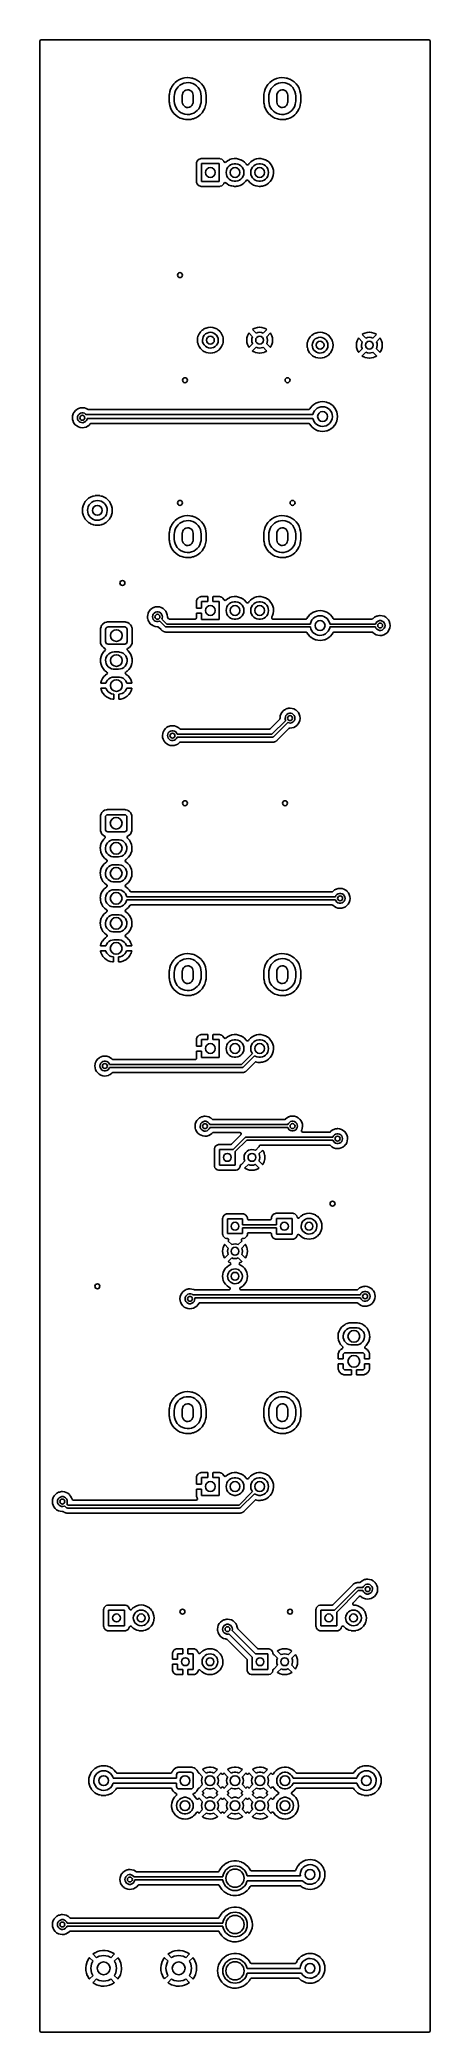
# Model space of a CAD drawing. Extents: x 84 to 124, y -235 to -33.
import ezdxf

# ---------------------------------------------------------------- set-up
doc = ezdxf.new("R2010")
doc.units = 0
doc.layers.add('BLACK', color=7, linetype='CONTINUOUS')

msp = doc.modelspace()

# ---------------------------------------------------------------- linework, layer by layer
at = {"layer": 'BLACK', "linetype": 'CONTINUOUS'}
for p, q in [((84.3285, -33.0295), (84.3485, -32.9614)), ((84.3285, -234.96), (84.3285, -33.0295)), ((84.3485, -32.9614), (84.4022, -32.9149)), ((84.4022, -32.9149), (84.4545, -32.9035)), ((84.4545, -32.9035), (123.825, -32.9035)), ((123.825, -32.9035), (123.894, -32.9235)), ((123.894, -32.9235), (123.94, -32.9772)), ((123.94, -32.9772), (123.951, -33.0295)), ((123.951, -33.0295), (123.951, -234.96)), ((97.5222, -38.1518), (97.4758, -38.4189)), ((97.6066, -37.8941), (97.5222, -38.1518)), ((97.6433, -37.8205), (97.6066, -37.8941)), ((97.7254, -37.6554), (97.6433, -37.8205)), ((97.7274, -37.6513), (97.7254, -37.6554)), ((97.7254, -37.6554), (97.7254, -37.6554)), ((97.882, -37.4285), (97.7274, -37.6513)), ((97.9392, -37.3672), (97.882, -37.4285)), ((98.0639, -37.2337), (97.9392, -37.3672)), ((97.986, -38.477), (98.027, -38.2507)), ((98.027, -38.2507), (98.1054, -38.0345)), ((98.0671, -37.2304), (98.0639, -37.2337)), ((98.2788, -37.061), (98.0671, -37.2304)), ((98.1054, -38.0345), (98.2192, -37.8347)), ((98.2192, -37.8347), (98.365, -37.6569)), ((98.5128, -36.924), (98.2788, -37.061)), ((98.365, -37.6569), (98.5387, -37.5061)), ((98.5171, -36.9223), (98.5128, -36.924)), ((98.7599, -36.8239), (98.5171, -36.9223)), ((98.5387, -37.5061), (98.7353, -37.3868)), ((98.7353, -37.3868), (98.9492, -37.3024)), ((98.7642, -36.8222), (98.7599, -36.8239)), ((98.7599, -36.8239), (98.7599, -36.8239)), ((98.8931, -36.7906), (98.7642, -36.8222)), ((98.7959, -38.4347), (98.8375, -38.2913)), ((98.8375, -38.2913), (98.9162, -38.1644)), ((99.0231, -36.7588), (98.8931, -36.7906)), ((98.9162, -38.1644), (99.0261, -38.0634)), ((98.9492, -37.3024), (99.1743, -37.2551)), ((99.0276, -36.7577), (99.0231, -36.7588)), ((99.0231, -36.7588), (99.0231, -36.7588)), ((99.0261, -38.0634), (99.1591, -37.9956)), ((99.2975, -36.732), (99.0276, -36.7577)), ((99.1591, -37.9956), (99.3055, -37.9661)), ((99.1743, -37.2551), (99.4041, -37.2465)), ((99.3021, -36.7322), (99.2975, -36.732)), ((99.5638, -36.7452), (99.3021, -36.7322)), ((99.3021, -36.7322), (99.3021, -36.7322)), ((99.3055, -37.9661), (99.4544, -37.977)), ((99.4041, -37.2465), (99.632, -37.2767)), ((99.4544, -37.977), (99.5948, -38.0276)), ((99.5683, -36.7455), (99.5638, -36.7452)), ((99.5638, -36.7452), (99.5638, -36.7452)), ((99.5728, -36.7463), (99.5683, -36.7455)), ((99.7363, -36.7786), (99.5728, -36.7463)), ((99.5728, -36.7463), (99.5728, -36.7463)), ((99.5948, -38.0276), (99.7165, -38.1141)), ((99.632, -37.2767), (99.8517, -37.3449)), ((99.7165, -38.1141), (99.8104, -38.2301)), ((99.8344, -36.7979), (99.7363, -36.7786)), ((99.8104, -38.2301), (99.8697, -38.3671)), ((99.908, -36.8239), (99.8344, -36.7979)), ((99.8517, -37.3449), (100.057, -37.4491)), ((99.8697, -38.3671), (99.89, -38.515)), ((100.086, -36.8867), (99.908, -36.8239)), ((100.057, -37.4491), (100.241, -37.5864)), ((100.09, -36.8882), (100.086, -36.8867)), ((100.086, -36.8867), (100.086, -36.8867)), ((100.33, -37.0145), (100.09, -36.8882)), ((100.241, -37.5864), (100.4, -37.7528)), ((100.549, -37.174), (100.33, -37.0145)), ((100.4, -37.7528), (100.528, -37.9436)), ((100.528, -37.9436), (100.623, -38.1533)), ((100.743, -37.3636), (100.549, -37.174)), ((100.623, -38.1533), (100.681, -38.3759)), ((100.681, -38.3759), (100.7, -38.605)), ((100.908, -37.5791), (100.743, -37.3636)), ((101.039, -37.8162), (100.908, -37.5791)), ((101.135, -38.0698), (101.039, -37.8162)), ((101.136, -38.0742), (101.135, -38.0698)), ((101.193, -38.3301), (101.136, -38.0742)), ((101.136, -38.0742), (101.136, -38.0742)), ((101.194, -38.3345), (101.193, -38.3301)), ((101.194, -38.3391), (101.194, -38.3345)), ((101.206, -38.5062), (101.194, -38.3391)), ((107.122, -38.1518), (107.076, -38.4189)), ((107.207, -37.8941), (107.122, -38.1518)), ((107.243, -37.8205), (107.207, -37.8941)), ((107.325, -37.6554), (107.243, -37.8205)), ((107.327, -37.6513), (107.325, -37.6554)), ((107.325, -37.6554), (107.325, -37.6554)), ((107.482, -37.4285), (107.327, -37.6513)), ((107.539, -37.3672), (107.482, -37.4285)), ((107.664, -37.2337), (107.539, -37.3672)), ((107.586, -38.477), (107.627, -38.2507)), ((107.627, -38.2507), (107.705, -38.0345)), ((107.667, -37.2304), (107.664, -37.2337)), ((107.879, -37.061), (107.667, -37.2304)), ((107.705, -38.0345), (107.819, -37.8347)), ((107.819, -37.8347), (107.965, -37.6569)), ((108.113, -36.924), (107.879, -37.061)), ((107.965, -37.6569), (108.139, -37.5061)), ((108.117, -36.9223), (108.113, -36.924)), ((108.36, -36.8239), (108.117, -36.9223)), ((108.139, -37.5061), (108.335, -37.3868)), ((108.335, -37.3868), (108.549, -37.3024)), ((108.364, -36.8222), (108.36, -36.8239)), ((108.36, -36.8239), (108.36, -36.8239)), ((108.493, -36.7906), (108.364, -36.8222)), ((108.396, -38.4347), (108.438, -38.2913)), ((108.438, -38.2913), (108.516, -38.1644)), ((108.623, -36.7588), (108.493, -36.7906)), ((108.516, -38.1644), (108.626, -38.0634)), ((108.549, -37.3024), (108.774, -37.2551)), ((108.628, -36.7577), (108.623, -36.7588)), ((108.623, -36.7588), (108.623, -36.7588)), ((108.626, -38.0634), (108.759, -37.9956)), ((108.897, -36.732), (108.628, -36.7577)), ((108.759, -37.9956), (108.905, -37.9661)), ((108.774, -37.2551), (109.004, -37.2465)), ((108.902, -36.7322), (108.897, -36.732)), ((109.164, -36.7452), (108.902, -36.7322)), ((108.902, -36.7322), (108.902, -36.7322)), ((108.905, -37.9661), (109.054, -37.977)), ((109.004, -37.2465), (109.232, -37.2767)), ((109.054, -37.977), (109.195, -38.0276)), ((109.168, -36.7455), (109.164, -36.7452)), ((109.164, -36.7452), (109.164, -36.7452)), ((109.173, -36.7463), (109.168, -36.7455)), ((109.336, -36.7786), (109.173, -36.7463)), ((109.173, -36.7463), (109.173, -36.7463)), ((109.195, -38.0276), (109.317, -38.1141)), ((109.232, -37.2767), (109.452, -37.3449)), ((109.317, -38.1141), (109.41, -38.2301)), ((109.434, -36.7979), (109.336, -36.7786)), ((109.41, -38.2301), (109.47, -38.3671)), ((109.508, -36.8239), (109.434, -36.7979)), ((109.452, -37.3449), (109.657, -37.4491)), ((109.47, -38.3671), (109.49, -38.515)), ((109.686, -36.8867), (109.508, -36.8239)), ((109.657, -37.4491), (109.841, -37.5864)), ((109.69, -36.8882), (109.686, -36.8867)), ((109.686, -36.8867), (109.686, -36.8867)), ((109.93, -37.0145), (109.69, -36.8882)), ((109.841, -37.5864), (110, -37.7528)), ((110.149, -37.174), (109.93, -37.0145)), ((110, -37.7528), (110.128, -37.9436)), ((110.128, -37.9436), (110.223, -38.1533)), ((110.343, -37.3636), (110.149, -37.174)), ((110.223, -38.1533), (110.281, -38.3759)), ((110.281, -38.3759), (110.3, -38.605)), ((110.508, -37.5791), (110.343, -37.3636)), ((110.639, -37.8162), (110.508, -37.5791)), ((110.735, -38.0698), (110.639, -37.8162)), ((110.736, -38.0742), (110.735, -38.0698)), ((110.793, -38.3301), (110.736, -38.0742)), ((110.736, -38.0742), (110.736, -38.0742)), ((110.794, -38.3345), (110.793, -38.3301)), ((110.794, -38.3391), (110.794, -38.3345)), ((110.806, -38.5062), (110.794, -38.3391)), ((97.4758, -38.4189), (97.4715, -38.5046)), ((97.4715, -38.5046), (97.4715, -39.1939)), ((97.4715, -39.1939), (97.4717, -39.1962)), ((97.4717, -39.1962), (97.4717, -39.1962)), ((97.4717, -39.1962), (97.4797, -39.3072)), ((97.4797, -39.3072), (97.4861, -39.3955)), ((97.4861, -39.3955), (97.4871, -39.3999)), ((97.4871, -39.3999), (97.4871, -39.3999)), ((97.4871, -39.3999), (97.5265, -39.5782)), ((97.5265, -39.5782), (97.5446, -39.6602)), ((97.5446, -39.6602), (97.6407, -39.9138)), ((97.6407, -39.9138), (97.7723, -40.1509)), ((97.7723, -40.1509), (97.9368, -40.3664)), ((97.9368, -40.3664), (98.1307, -40.556)), ((97.98, -38.605), (97.986, -38.477)), ((97.98, -39.125), (97.98, -38.605)), ((97.9994, -39.3541), (97.98, -39.125)), ((98.0572, -39.5767), (97.9994, -39.3541)), ((98.1517, -39.7864), (98.0572, -39.5767)), ((98.2801, -39.9772), (98.1517, -39.7864)), ((98.4388, -40.1436), (98.2801, -39.9772)), ((98.6233, -40.2809), (98.4388, -40.1436)), ((98.8283, -40.3851), (98.6233, -40.2809)), ((98.79, -38.515), (98.7959, -38.4347)), ((98.79, -39.215), (98.79, -38.515)), ((98.8103, -39.3629), (98.79, -39.215)), ((98.8695, -39.4999), (98.8103, -39.3629)), ((99.048, -40.4533), (98.8283, -40.3851)), ((98.9635, -39.6159), (98.8695, -39.4999)), ((99.0852, -39.7024), (98.9635, -39.6159)), ((99.2256, -39.753), (99.0852, -39.7024)), ((99.3745, -39.7639), (99.2256, -39.753)), ((99.5209, -39.7344), (99.3745, -39.7639)), ((99.7308, -40.4276), (99.5057, -40.4749)), ((99.6539, -39.6666), (99.5209, -39.7344)), ((99.7638, -39.5656), (99.6539, -39.6666)), ((99.9447, -40.3432), (99.7308, -40.4276)), ((99.8424, -39.4387), (99.7638, -39.5656)), ((99.8841, -39.2953), (99.8424, -39.4387)), ((99.89, -39.215), (99.8841, -39.2953)), ((99.89, -38.515), (99.89, -39.215)), ((100.141, -40.2239), (99.9447, -40.3432)), ((100.315, -40.0731), (100.141, -40.2239)), ((100.461, -39.8953), (100.315, -40.0731)), ((100.575, -39.6955), (100.461, -39.8953)), ((100.653, -39.4793), (100.575, -39.6955)), ((100.613, -40.4996), (100.734, -40.3696)), ((100.694, -39.253), (100.653, -39.4793)), ((100.7, -39.125), (100.694, -39.253)), ((100.7, -38.605), (100.7, -39.125)), ((100.734, -40.3696), (100.795, -40.3048)), ((100.795, -40.3048), (100.798, -40.3015)), ((100.795, -40.3048), (100.795, -40.3048)), ((100.798, -40.3015), (100.953, -40.0787)), ((100.953, -40.0787), (101.035, -39.9138)), ((101.035, -39.9138), (101.071, -39.84)), ((101.071, -39.84), (101.073, -39.8359)), ((101.071, -39.84), (101.071, -39.84)), ((101.073, -39.8359), (101.158, -39.5782)), ((101.158, -39.5782), (101.204, -39.3111)), ((101.204, -39.3111), (101.209, -39.2254)), ((101.209, -38.5361), (101.206, -38.5062)), ((101.209, -39.2254), (101.209, -38.5361)), ((107.076, -38.4189), (107.072, -38.5046)), ((107.072, -38.5046), (107.072, -39.1939)), ((107.072, -39.1939), (107.072, -39.1962)), ((107.072, -39.1962), (107.08, -39.3072)), ((107.072, -39.1962), (107.072, -39.1962)), ((107.08, -39.3072), (107.086, -39.3955)), ((107.086, -39.3955), (107.087, -39.3999)), ((107.087, -39.3999), (107.087, -39.3999)), ((107.087, -39.3999), (107.126, -39.5782)), ((107.126, -39.5782), (107.145, -39.6602)), ((107.145, -39.6602), (107.241, -39.9138)), ((107.241, -39.9138), (107.372, -40.1509)), ((107.372, -40.1509), (107.537, -40.3664)), ((107.537, -40.3664), (107.731, -40.556)), ((107.58, -38.605), (107.586, -38.477)), ((107.58, -39.125), (107.58, -38.605)), ((107.599, -39.3541), (107.58, -39.125)), ((107.657, -39.5767), (107.599, -39.3541)), ((107.752, -39.7864), (107.657, -39.5767)), ((107.88, -39.9772), (107.752, -39.7864)), ((108.039, -40.1436), (107.88, -39.9772)), ((108.223, -40.2809), (108.039, -40.1436)), ((108.428, -40.3851), (108.223, -40.2809)), ((108.39, -38.515), (108.396, -38.4347)), ((108.39, -39.215), (108.39, -38.515)), ((108.41, -39.3629), (108.39, -39.215)), ((108.47, -39.4999), (108.41, -39.3629)), ((108.648, -40.4533), (108.428, -40.3851)), ((108.563, -39.6159), (108.47, -39.4999)), ((108.685, -39.7024), (108.563, -39.6159)), ((108.826, -39.753), (108.685, -39.7024)), ((108.975, -39.7639), (108.826, -39.753)), ((109.121, -39.7344), (108.975, -39.7639)), ((109.331, -40.4276), (109.106, -40.4749)), ((109.254, -39.6666), (109.121, -39.7344)), ((109.364, -39.5656), (109.254, -39.6666)), ((109.545, -40.3432), (109.331, -40.4276)), ((109.442, -39.4387), (109.364, -39.5656)), ((109.484, -39.2953), (109.442, -39.4387)), ((109.49, -39.215), (109.484, -39.2953)), ((109.49, -38.515), (109.49, -39.215)), ((109.741, -40.2239), (109.545, -40.3432)), ((109.915, -40.0731), (109.741, -40.2239)), ((110.061, -39.8953), (109.915, -40.0731)), ((110.175, -39.6955), (110.061, -39.8953)), ((110.253, -39.4793), (110.175, -39.6955)), ((110.213, -40.4996), (110.334, -40.3696)), ((110.294, -39.253), (110.253, -39.4793)), ((110.3, -39.125), (110.294, -39.253)), ((110.3, -38.605), (110.3, -39.125)), ((110.334, -40.3696), (110.395, -40.3048)), ((110.395, -40.3048), (110.398, -40.3015)), ((110.395, -40.3048), (110.395, -40.3048)), ((110.398, -40.3015), (110.553, -40.0787)), ((110.553, -40.0787), (110.635, -39.9138)), ((110.635, -39.9138), (110.671, -39.84)), ((110.671, -39.84), (110.673, -39.8359)), ((110.671, -39.84), (110.671, -39.84)), ((110.673, -39.8359), (110.758, -39.5782)), ((110.758, -39.5782), (110.804, -39.3111)), ((110.804, -39.3111), (110.808, -39.2254)), ((110.808, -38.5361), (110.806, -38.5062)), ((110.808, -39.2254), (110.808, -38.5361)), ((98.1307, -40.556), (98.35, -40.7155)), ((98.35, -40.7155), (98.5899, -40.8418)), ((98.5899, -40.8418), (98.5942, -40.8433)), ((98.5942, -40.8433), (98.5943, -40.8433)), ((98.5943, -40.8433), (98.7271, -40.8902)), ((98.7271, -40.8902), (98.8456, -40.9321)), ((98.8456, -40.9321), (98.9437, -40.9514)), ((98.9437, -40.9514), (99.1072, -40.9837)), ((99.2759, -40.4835), (99.048, -40.4533)), ((99.1072, -40.9837), (99.1072, -40.9837)), ((99.1072, -40.9837), (99.1117, -40.9845)), ((99.1117, -40.9845), (99.1162, -40.9848)), ((99.1162, -40.9848), (99.1162, -40.9848)), ((99.1162, -40.9848), (99.3779, -40.9978)), ((99.5057, -40.4749), (99.2759, -40.4835)), ((99.3779, -40.9978), (99.3779, -40.9978)), ((99.3779, -40.9978), (99.3825, -40.998)), ((99.3825, -40.998), (99.6524, -40.9723)), ((99.6524, -40.9723), (99.6569, -40.9712)), ((99.6569, -40.9712), (99.8166, -40.9321)), ((99.6569, -40.9712), (99.6569, -40.9712)), ((99.8166, -40.9321), (99.9158, -40.9078)), ((99.9158, -40.9078), (100.075, -40.8433)), ((100.075, -40.8433), (100.163, -40.8077)), ((100.163, -40.8077), (100.167, -40.806)), ((100.163, -40.8077), (100.163, -40.8077)), ((100.167, -40.806), (100.401, -40.669)), ((100.401, -40.669), (100.613, -40.4996)), ((107.731, -40.556), (107.95, -40.7155)), ((107.95, -40.7155), (108.19, -40.8418)), ((108.19, -40.8418), (108.194, -40.8433)), ((108.194, -40.8433), (108.194, -40.8433)), ((108.194, -40.8433), (108.327, -40.8902)), ((108.327, -40.8902), (108.446, -40.9321)), ((108.446, -40.9321), (108.544, -40.9514)), ((108.544, -40.9514), (108.707, -40.9837)), ((108.876, -40.4835), (108.648, -40.4533)), ((108.707, -40.9837), (108.707, -40.9837)), ((108.707, -40.9837), (108.712, -40.9845)), ((108.712, -40.9845), (108.716, -40.9848)), ((108.716, -40.9848), (108.716, -40.9848)), ((108.716, -40.9848), (108.978, -40.9978)), ((109.106, -40.4749), (108.876, -40.4835)), ((108.978, -40.9978), (108.978, -40.9978)), ((108.978, -40.9978), (108.983, -40.998)), ((108.983, -40.998), (109.252, -40.9723)), ((109.252, -40.9723), (109.257, -40.9712)), ((109.257, -40.9712), (109.417, -40.9321)), ((109.257, -40.9712), (109.257, -40.9712)), ((109.417, -40.9321), (109.516, -40.9078)), ((109.516, -40.9078), (109.675, -40.8433)), ((109.675, -40.8433), (109.763, -40.8077)), ((109.763, -40.8077), (109.767, -40.806)), ((109.763, -40.8077), (109.763, -40.8077)), ((109.767, -40.806), (110.001, -40.669)), ((110.001, -40.669), (110.213, -40.4996)), ((100.238, -45.3547), (100.231, -45.4169)), ((100.231, -45.4169), (100.231, -47.3131)), ((100.289, -45.2183), (100.238, -45.3547)), ((100.377, -45.1017), (100.289, -45.2183)), ((100.493, -45.0144), (100.377, -45.1017)), ((100.63, -44.9633), (100.493, -45.0144)), ((100.692, -44.9565), (100.63, -44.9633)), ((102.588, -44.9565), (100.692, -44.9565)), ((100.74, -47.265), (100.74, -45.465)), ((100.74, -45.465), (102.54, -45.465)), ((102.54, -45.465), (102.54, -47.265)), ((102.65, -44.9633), (102.588, -44.9565)), ((102.787, -45.0144), (102.65, -44.9633)), ((102.903, -45.1017), (102.787, -45.0144)), ((102.991, -45.2183), (102.903, -45.1017)), ((102.994, -45.2267), (102.991, -45.2183)), ((103.004, -45.2549), (102.994, -45.2267)), ((102.994, -45.2267), (102.994, -45.2267)), ((103.017, -45.28), (103.004, -45.2549)), ((103.071, -45.3259), (103.017, -45.28)), ((103.142, -45.3351), (103.071, -45.3259)), ((103.201, -45.3072), (103.142, -45.3351)), ((103.202, -45.3081), (103.201, -45.3072)), ((103.383, -45.1722), (103.202, -45.3081)), ((103.24, -46.365), (103.26, -46.1779)), ((103.26, -46.5521), (103.24, -46.365)), ((103.26, -46.1779), (103.318, -45.9989)), ((103.318, -45.9989), (103.412, -45.836)), ((103.387, -45.1691), (103.383, -45.1722)), ((103.383, -45.1722), (103.383, -45.1722)), ((103.391, -45.1667), (103.387, -45.1691)), ((103.588, -45.0645), (103.391, -45.1667)), ((103.412, -45.836), (103.538, -45.6962)), ((103.538, -45.6962), (103.69, -45.5856)), ((103.592, -45.0621), (103.588, -45.0645)), ((103.588, -45.0645), (103.588, -45.0645)), ((103.812, -44.9901), (103.592, -45.0621)), ((103.69, -45.5856), (103.862, -45.509)), ((104.041, -44.9551), (103.812, -44.9901)), ((103.862, -45.509), (104.046, -45.4699)), ((104.047, -44.9552), (104.041, -44.9551)), ((104.046, -45.4699), (104.234, -45.4699)), ((104.2, -44.9571), (104.047, -44.9552)), ((104.047, -44.9552), (104.047, -44.9552)), ((104.273, -44.9579), (104.2, -44.9571)), ((104.234, -45.4699), (104.418, -45.509)), ((104.278, -44.9588), (104.273, -44.9579)), ((104.278, -44.9589), (104.278, -44.9588)), ((104.496, -44.9977), (104.278, -44.9589)), ((104.418, -45.509), (104.59, -45.5856)), ((104.501, -44.9986), (104.496, -44.9977)), ((104.496, -44.9977), (104.496, -44.9977)), ((104.506, -45.0003), (104.501, -44.9986)), ((104.714, -45.0741), (104.506, -45.0003)), ((104.506, -45.0003), (104.506, -45.0003)), ((104.59, -45.5856), (104.742, -45.6962)), ((104.714, -45.0742), (104.714, -45.0741)), ((104.719, -45.0759), (104.714, -45.0742)), ((104.724, -45.0784), (104.719, -45.0759)), ((104.918, -45.1853), (104.724, -45.0784)), ((104.724, -45.0784), (104.724, -45.0784)), ((104.742, -45.6962), (104.868, -45.836)), ((104.868, -45.836), (104.962, -45.9989)), ((104.922, -45.1878), (104.918, -45.1853)), ((104.918, -45.1853), (104.918, -45.1853)), ((104.926, -45.191), (104.922, -45.1878)), ((105.1, -45.3282), (104.926, -45.191)), ((104.926, -45.191), (104.926, -45.191)), ((104.962, -45.9989), (105.02, -46.1779)), ((105.02, -46.1779), (105.04, -46.365)), ((105.04, -46.365), (105.02, -46.5521)), ((105.104, -45.3314), (105.1, -45.3282)), ((105.1, -45.3282), (105.1, -45.3282)), ((105.26, -45.5027), (105.104, -45.3314)), ((105.263, -45.507), (105.26, -45.5027)), ((105.285, -45.5416), (105.263, -45.507)), ((105.263, -45.507), (105.263, -45.507)), ((105.306, -45.5661), (105.285, -45.5416)), ((105.369, -45.5973), (105.306, -45.5661)), ((105.44, -45.5892), (105.369, -45.5973)), ((105.495, -45.5442), (105.44, -45.5892)), ((105.542, -45.4756), (105.495, -45.5442)), ((105.702, -45.3081), (105.542, -45.4756)), ((105.739, -45.28), (105.702, -45.3081)), ((105.883, -45.1722), (105.739, -45.28)), ((105.74, -46.365), (105.76, -46.1779)), ((105.76, -46.5521), (105.74, -46.365)), ((105.76, -46.1779), (105.818, -45.9989)), ((105.818, -45.9989), (105.912, -45.836)), ((105.887, -45.1691), (105.883, -45.1722)), ((105.883, -45.1722), (105.883, -45.1722)), ((105.891, -45.1667), (105.887, -45.1691)), ((106.088, -45.0645), (105.891, -45.1667)), ((105.912, -45.836), (106.038, -45.6962)), ((106.038, -45.6962), (106.19, -45.5856)), ((106.092, -45.0621), (106.088, -45.0645)), ((106.088, -45.0645), (106.088, -45.0645)), ((106.312, -44.9901), (106.092, -45.0621)), ((106.19, -45.5856), (106.362, -45.509)), ((106.541, -44.9551), (106.312, -44.9901)), ((106.362, -45.509), (106.546, -45.4699)), ((106.547, -44.9552), (106.541, -44.9551)), ((106.546, -45.4699), (106.734, -45.4699)), ((106.7, -44.9571), (106.547, -44.9552)), ((106.547, -44.9552), (106.547, -44.9552)), ((106.773, -44.9579), (106.7, -44.9571)), ((106.734, -45.4699), (106.918, -45.509)), ((106.778, -44.9588), (106.773, -44.9579)), ((106.778, -44.9589), (106.778, -44.9588)), ((106.996, -44.9977), (106.778, -44.9589)), ((106.918, -45.509), (107.09, -45.5856)), ((107.001, -44.9986), (106.996, -44.9977)), ((106.996, -44.9977), (106.996, -44.9977)), ((107.006, -45.0003), (107.001, -44.9986)), ((107.214, -45.0741), (107.006, -45.0003)), ((107.006, -45.0003), (107.006, -45.0003)), ((107.09, -45.5856), (107.242, -45.6962)), ((107.214, -45.0742), (107.214, -45.0741)), ((107.219, -45.0759), (107.214, -45.0742)), ((107.224, -45.0784), (107.219, -45.0759)), ((107.418, -45.1853), (107.224, -45.0784)), ((107.224, -45.0784), (107.224, -45.0784)), ((107.242, -45.6962), (107.368, -45.836)), ((107.368, -45.836), (107.462, -45.9989)), ((107.422, -45.1878), (107.418, -45.1853)), ((107.418, -45.1853), (107.418, -45.1853)), ((107.426, -45.191), (107.422, -45.1878)), ((107.6, -45.3282), (107.426, -45.191)), ((107.426, -45.191), (107.426, -45.191)), ((107.462, -45.9989), (107.52, -46.1779)), ((107.52, -46.1779), (107.54, -46.365)), ((107.54, -46.365), (107.52, -46.5521)), ((107.604, -45.3314), (107.6, -45.3282)), ((107.6, -45.3282), (107.6, -45.3282)), ((107.76, -45.5027), (107.604, -45.3314)), ((107.886, -45.6971), (107.76, -45.5027)), ((107.978, -45.9095), (107.886, -45.6971)), ((108.034, -46.1342), (107.978, -45.9095)), ((108.021, -46.6637), (108.052, -46.434)), ((108.035, -46.1393), (108.034, -46.1342)), ((108.047, -46.2884), (108.035, -46.1393)), ((108.035, -46.1393), (108.035, -46.1393)), ((108.053, -46.365), (108.047, -46.2884)), ((108.052, -46.434), (108.053, -46.365)), ((100.231, -47.3131), (100.238, -47.3753)), ((100.238, -47.3753), (100.289, -47.5117)), ((100.289, -47.5117), (100.377, -47.6283)), ((100.377, -47.6283), (100.493, -47.7156)), ((100.493, -47.7156), (100.63, -47.7667)), ((100.63, -47.7667), (100.692, -47.7735)), ((100.692, -47.7735), (102.588, -47.7735)), ((102.54, -47.265), (100.74, -47.265)), ((102.588, -47.7735), (102.65, -47.7667)), ((102.65, -47.7667), (102.787, -47.7156)), ((102.787, -47.7156), (102.903, -47.6283)), ((102.903, -47.6283), (102.991, -47.5117)), ((102.991, -47.5117), (103.006, -47.4715)), ((103.006, -47.4715), (103.048, -47.4147)), ((103.048, -47.4147), (103.115, -47.39)), ((103.115, -47.39), (103.184, -47.4052)), ((103.184, -47.4052), (103.204, -47.4188)), ((103.204, -47.4188), (103.329, -47.5227)), ((103.318, -46.7311), (103.26, -46.5521)), ((103.412, -46.894), (103.318, -46.7311)), ((103.329, -47.5227), (103.529, -47.6396)), ((103.538, -47.0338), (103.412, -46.894)), ((103.529, -47.6396), (103.746, -47.7222)), ((103.69, -47.1444), (103.538, -47.0338)), ((103.862, -47.221), (103.69, -47.1444)), ((103.746, -47.7222), (103.751, -47.7232)), ((103.751, -47.7232), (103.751, -47.7232)), ((103.751, -47.7232), (103.804, -47.734)), ((103.804, -47.734), (103.973, -47.7684)), ((104.046, -47.2601), (103.862, -47.221)), ((103.973, -47.7684), (104.102, -47.7731)), ((104.234, -47.2601), (104.046, -47.2601)), ((104.102, -47.7731), (104.199, -47.7767)), ((104.199, -47.7767), (104.199, -47.7767)), ((104.199, -47.7767), (104.204, -47.7769)), ((104.204, -47.7769), (104.209, -47.7762)), ((104.209, -47.7762), (104.283, -47.7667)), ((104.209, -47.7762), (104.209, -47.7762)), ((104.418, -47.221), (104.234, -47.2601)), ((104.283, -47.7667), (104.434, -47.7474)), ((104.59, -47.1444), (104.418, -47.221)), ((104.434, -47.7474), (104.439, -47.746)), ((104.439, -47.746), (104.651, -47.6824)), ((104.439, -47.746), (104.439, -47.746)), ((104.742, -47.0338), (104.59, -47.1444)), ((104.651, -47.6824), (104.656, -47.6809)), ((104.656, -47.6809), (104.736, -47.6414)), ((104.736, -47.6414), (104.859, -47.5813)), ((104.868, -46.894), (104.742, -47.0338)), ((104.859, -47.5813), (104.864, -47.579)), ((104.859, -47.5813), (104.859, -47.5813)), ((104.864, -47.579), (105.052, -47.4445)), ((104.962, -46.7311), (104.868, -46.894)), ((105.02, -46.5521), (104.962, -46.7311)), ((105.052, -47.4445), (105.216, -47.281)), ((105.216, -47.281), (105.285, -47.1849)), ((105.285, -47.1849), (105.341, -47.1412)), ((105.341, -47.1412), (105.412, -47.1348)), ((105.412, -47.1348), (105.475, -47.1676)), ((105.475, -47.1676), (105.495, -47.1926)), ((105.495, -47.1926), (105.497, -47.1953)), ((105.497, -47.1953), (105.497, -47.1953)), ((105.497, -47.1953), (105.5, -47.1997)), ((105.5, -47.1997), (105.651, -47.3748)), ((105.651, -47.3748), (105.829, -47.5227)), ((105.818, -46.7311), (105.76, -46.5521)), ((105.912, -46.894), (105.818, -46.7311)), ((105.829, -47.5227), (106.029, -47.6396)), ((106.038, -47.0338), (105.912, -46.894)), ((106.029, -47.6396), (106.246, -47.7222)), ((106.19, -47.1444), (106.038, -47.0338)), ((106.362, -47.221), (106.19, -47.1444)), ((106.246, -47.7222), (106.251, -47.7232)), ((106.251, -47.7232), (106.251, -47.7232)), ((106.251, -47.7232), (106.304, -47.734)), ((106.304, -47.734), (106.473, -47.7684)), ((106.546, -47.2601), (106.362, -47.221)), ((106.473, -47.7684), (106.602, -47.7731)), ((106.734, -47.2601), (106.546, -47.2601)), ((106.602, -47.7731), (106.699, -47.7767)), ((106.699, -47.7767), (106.699, -47.7767)), ((106.699, -47.7767), (106.704, -47.7769)), ((106.704, -47.7769), (106.709, -47.7762)), ((106.709, -47.7762), (106.783, -47.7667)), ((106.709, -47.7762), (106.709, -47.7762)), ((106.918, -47.221), (106.734, -47.2601)), ((106.783, -47.7667), (106.934, -47.7474)), ((107.09, -47.1444), (106.918, -47.221)), ((106.934, -47.7474), (106.939, -47.746)), ((106.939, -47.746), (107.151, -47.6824)), ((106.939, -47.746), (106.939, -47.746)), ((107.242, -47.0338), (107.09, -47.1444)), ((107.151, -47.6824), (107.156, -47.6809)), ((107.156, -47.6809), (107.236, -47.6414)), ((107.236, -47.6414), (107.359, -47.5813)), ((107.368, -46.894), (107.242, -47.0338)), ((107.359, -47.5813), (107.364, -47.579)), ((107.359, -47.5813), (107.359, -47.5813)), ((107.364, -47.579), (107.552, -47.4445)), ((107.462, -46.7311), (107.368, -46.894)), ((107.52, -46.5521), (107.462, -46.7311)), ((107.552, -47.4445), (107.716, -47.281)), ((107.716, -47.281), (107.851, -47.0929)), ((107.851, -47.0929), (107.954, -46.8853)), ((107.954, -46.8853), (108.021, -46.6637)), ((100.593, -62.597), (100.502, -62.7263)), ((100.631, -62.5432), (100.593, -62.597)), ((100.634, -62.5387), (100.631, -62.5432)), ((100.631, -62.5432), (100.631, -62.5432)), ((100.796, -62.3768), (100.634, -62.5387)), ((100.8, -62.3736), (100.796, -62.3768)), ((100.926, -62.2855), (100.8, -62.3736)), ((100.8, -62.3736), (100.8, -62.3736)), ((100.983, -62.2455), (100.926, -62.2855)), ((100.988, -62.2432), (100.983, -62.2455)), ((101.186, -62.151), (100.988, -62.2432)), ((100.988, -62.2432), (100.988, -62.2432)), ((101.147, -62.7526), (101.299, -62.6591)), ((101.191, -62.1487), (101.186, -62.151)), ((101.186, -62.151), (101.186, -62.151)), ((101.196, -62.1473), (101.191, -62.1487)), ((101.407, -62.0909), (101.196, -62.1473)), ((101.196, -62.1473), (101.196, -62.1473)), ((101.299, -62.6591), (101.468, -62.6017)), ((101.412, -62.0895), (101.407, -62.0909)), ((101.407, -62.0909), (101.407, -62.0909)), ((101.64, -62.0695), (101.412, -62.0895)), ((101.468, -62.6017), (101.646, -62.583)), ((101.868, -62.0895), (101.64, -62.0695)), ((101.646, -62.583), (101.823, -62.6041)), ((101.823, -62.6041), (101.991, -62.664)), ((101.873, -62.0909), (101.868, -62.0895)), ((102.084, -62.1473), (101.873, -62.0909)), ((101.873, -62.0909), (101.873, -62.0909)), ((101.991, -62.664), (102.141, -62.7595)), ((102.089, -62.1487), (102.084, -62.1473)), ((102.084, -62.1473), (102.084, -62.1473)), ((102.094, -62.151), (102.089, -62.1487)), ((102.292, -62.2432), (102.094, -62.151)), ((102.094, -62.151), (102.094, -62.151)), ((102.297, -62.2455), (102.292, -62.2432)), ((102.292, -62.2432), (102.292, -62.2432)), ((102.354, -62.2855), (102.297, -62.2455)), ((102.369, -62.296), (102.354, -62.2855)), ((102.48, -62.3736), (102.369, -62.296)), ((102.484, -62.3768), (102.48, -62.3736)), ((102.48, -62.3736), (102.48, -62.3736)), ((102.646, -62.5387), (102.484, -62.3768)), ((102.649, -62.5432), (102.646, -62.5387)), ((102.687, -62.597), (102.649, -62.5432)), ((102.649, -62.5432), (102.649, -62.5432)), ((102.778, -62.7263), (102.687, -62.597)), ((105.542, -62.6708), (105.506, -62.722)), ((105.554, -62.6615), (105.542, -62.6708)), ((105.566, -62.6679), (105.554, -62.6615)), ((105.924, -63.0263), (105.566, -62.6679)), ((105.927, -62.2855), (105.919, -62.296)), ((105.919, -62.296), (105.926, -62.3094)), ((105.926, -62.3094), (106.284, -62.6683)), ((105.979, -62.2491), (105.927, -62.2855)), ((105.988, -62.2436), (105.979, -62.2491)), ((106.186, -62.1515), (105.988, -62.2436)), ((106.196, -62.1478), (106.186, -62.1515)), ((106.407, -62.0914), (106.196, -62.1478)), ((106.284, -62.6683), (106.299, -62.6591)), ((106.299, -62.6591), (106.468, -62.6017)), ((106.417, -62.0895), (106.407, -62.0914)), ((106.635, -62.0705), (106.417, -62.0895)), ((106.468, -62.6017), (106.646, -62.583)), ((106.645, -62.0705), (106.635, -62.0705)), ((106.863, -62.0895), (106.645, -62.0705)), ((106.646, -62.583), (106.823, -62.6041)), ((106.823, -62.6041), (106.991, -62.664)), ((106.873, -62.0914), (106.863, -62.0895)), ((107.084, -62.1478), (106.873, -62.0914)), ((106.991, -62.664), (106.996, -62.6675)), ((106.996, -62.6675), (107.355, -62.3087)), ((107.094, -62.1515), (107.084, -62.1478)), ((107.292, -62.2436), (107.094, -62.1515)), ((107.301, -62.2491), (107.292, -62.2436)), ((107.352, -62.2849), (107.301, -62.2491)), ((107.362, -62.2969), (107.352, -62.2849)), ((107.355, -62.3087), (107.362, -62.2969)), ((107.714, -62.6686), (107.355, -63.0271)), ((107.727, -62.6616), (107.714, -62.6686)), ((107.737, -62.67), (107.727, -62.6616)), ((107.774, -62.722), (107.737, -62.67)), ((112.322, -62.659), (112.124, -62.7512)), ((112.327, -62.6567), (112.322, -62.659)), ((112.322, -62.659), (112.322, -62.659)), ((112.332, -62.6553), (112.327, -62.6567)), ((112.543, -62.5989), (112.332, -62.6553)), ((112.332, -62.6553), (112.332, -62.6553)), ((112.548, -62.5975), (112.543, -62.5989)), ((112.543, -62.5989), (112.543, -62.5989)), ((112.776, -62.5775), (112.548, -62.5975)), ((113.004, -62.5975), (112.776, -62.5775)), ((113.009, -62.5989), (113.004, -62.5975)), ((113.22, -62.6553), (113.009, -62.5989)), ((113.009, -62.5989), (113.009, -62.5989)), ((113.225, -62.6567), (113.22, -62.6553)), ((113.22, -62.6553), (113.22, -62.6553)), ((113.23, -62.659), (113.225, -62.6567)), ((113.428, -62.7512), (113.23, -62.659)), ((113.23, -62.659), (113.23, -62.659)), ((117.322, -62.6595), (117.124, -62.7516)), ((117.332, -62.6558), (117.322, -62.6595)), ((117.543, -62.5994), (117.332, -62.6558)), ((117.553, -62.5975), (117.543, -62.5994)), ((117.771, -62.5785), (117.553, -62.5975)), ((117.781, -62.5785), (117.771, -62.5785)), ((117.999, -62.5975), (117.781, -62.5785)), ((118.009, -62.5994), (117.999, -62.5975)), ((118.22, -62.6558), (118.009, -62.5994)), ((118.23, -62.6595), (118.22, -62.6558)), ((118.428, -62.7516), (118.23, -62.6595)), ((100.346, -63.1549), (100.327, -63.383)), ((100.327, -63.383), (100.346, -63.6111)), ((100.383, -63.0185), (100.346, -63.1549)), ((100.346, -63.6111), (100.348, -63.6164)), ((100.348, -63.6164), (100.348, -63.6164)), ((100.348, -63.6164), (100.385, -63.755)), ((100.404, -62.9391), (100.383, -63.0185)), ((100.385, -63.755), (100.406, -63.8322)), ((100.406, -62.9338), (100.404, -62.9391)), ((100.404, -62.9391), (100.404, -62.9391)), ((100.466, -62.8049), (100.406, -62.9338)), ((100.406, -63.8322), (100.408, -63.8372)), ((100.408, -63.8372), (100.408, -63.8372)), ((100.408, -63.8372), (100.5, -64.0348)), ((100.5, -62.7312), (100.466, -62.8049)), ((100.502, -62.7263), (100.5, -62.7312)), ((100.5, -62.7312), (100.5, -62.7312)), ((100.5, -64.0348), (100.5, -64.0348)), ((100.5, -64.0348), (100.502, -64.0397)), ((100.502, -64.0397), (100.634, -64.2273)), ((100.634, -64.2273), (100.796, -64.3892)), ((100.796, -64.3892), (100.8, -64.3924)), ((100.8, -64.3924), (100.8, -64.3924)), ((100.8, -64.3924), (100.878, -64.4471)), ((100.84, -63.3718), (100.862, -63.1949)), ((100.857, -63.5493), (100.84, -63.3718)), ((100.914, -63.7186), (100.857, -63.5493)), ((100.862, -63.1949), (100.923, -63.0273)), ((100.878, -64.4471), (100.983, -64.5205)), ((101.006, -63.8711), (100.914, -63.7186)), ((100.923, -63.0273), (101.02, -62.8774)), ((100.983, -64.5205), (100.988, -64.5228)), ((100.988, -64.5228), (100.988, -64.5228)), ((100.988, -64.5228), (101.185, -64.6145)), ((101.13, -63.9994), (101.006, -63.8711)), ((101.02, -62.8774), (101.147, -62.7526)), ((101.279, -64.0971), (101.13, -63.9994)), ((101.185, -64.6145), (101.191, -64.6173)), ((101.191, -64.6173), (101.196, -64.6187)), ((101.196, -64.6187), (101.196, -64.6187)), ((101.196, -64.6187), (101.407, -64.6751)), ((101.446, -64.1592), (101.279, -64.0971)), ((101.407, -64.6751), (101.407, -64.6751)), ((101.407, -64.6751), (101.412, -64.6765)), ((101.412, -64.6765), (101.64, -64.6965)), ((101.623, -64.1828), (101.446, -64.1592)), ((101.801, -64.1667), (101.623, -64.1828)), ((101.64, -64.6965), (101.868, -64.6765)), ((101.97, -64.1115), (101.801, -64.1667)), ((101.868, -64.6765), (101.873, -64.6751)), ((101.873, -64.6751), (102.084, -64.6187)), ((101.873, -64.6751), (101.873, -64.6751)), ((102.124, -64.0202), (101.97, -64.1115)), ((102.084, -64.6187), (102.089, -64.6173)), ((102.084, -64.6187), (102.084, -64.6187)), ((102.089, -64.6173), (102.095, -64.6145)), ((102.095, -64.6145), (102.292, -64.5228)), ((102.253, -63.8972), (102.124, -64.0202)), ((102.141, -62.7595), (102.267, -62.8861)), ((102.352, -63.7487), (102.253, -63.8972)), ((102.267, -62.8861), (102.361, -63.0373)), ((102.292, -64.5228), (102.297, -64.5205)), ((102.292, -64.5228), (102.292, -64.5228)), ((102.297, -64.5205), (102.37, -64.4691)), ((102.415, -63.582), (102.352, -63.7487)), ((102.361, -63.0373), (102.42, -63.2058)), ((102.37, -64.4691), (102.402, -64.4471)), ((102.402, -64.4471), (102.48, -64.3924)), ((102.44, -63.4053), (102.415, -63.582)), ((102.42, -63.2058), (102.44, -63.383)), ((102.44, -63.383), (102.44, -63.4053)), ((102.48, -64.3924), (102.484, -64.3892)), ((102.48, -64.3924), (102.48, -64.3924)), ((102.484, -64.3892), (102.646, -64.2273)), ((102.646, -64.2273), (102.778, -64.0397)), ((102.78, -62.7312), (102.778, -62.7263)), ((102.778, -64.0397), (102.78, -64.0348)), ((102.814, -62.8049), (102.78, -62.7312)), ((102.78, -62.7312), (102.78, -62.7312)), ((102.78, -64.0348), (102.872, -63.8372)), ((102.78, -64.0348), (102.78, -64.0348)), ((102.874, -62.9338), (102.814, -62.8049)), ((102.872, -63.8372), (102.874, -63.8322)), ((102.872, -63.8372), (102.872, -63.8372)), ((102.876, -62.9391), (102.874, -62.9338)), ((102.874, -63.8322), (102.895, -63.755)), ((102.897, -63.0185), (102.876, -62.9391)), ((102.876, -62.9391), (102.876, -62.9391)), ((102.895, -63.755), (102.932, -63.6164)), ((102.934, -63.1549), (102.897, -63.0185)), ((102.932, -63.6164), (102.934, -63.6111)), ((102.932, -63.6164), (102.932, -63.6164)), ((102.953, -63.383), (102.934, -63.1549)), ((102.934, -63.6111), (102.953, -63.3885)), ((102.953, -63.3885), (102.953, -63.383)), ((105.346, -63.1605), (105.327, -63.3775)), ((105.327, -63.3775), (105.327, -63.3885)), ((105.327, -63.3885), (105.346, -63.6055)), ((105.348, -63.1497), (105.346, -63.1605)), ((105.346, -63.6055), (105.348, -63.6163)), ((105.405, -62.9392), (105.348, -63.1497)), ((105.348, -63.6163), (105.405, -63.8268)), ((105.409, -62.9289), (105.405, -62.9392)), ((105.405, -63.8268), (105.409, -63.8371)), ((105.501, -62.7315), (105.409, -62.9289)), ((105.409, -63.8371), (105.501, -64.0345)), ((105.506, -62.722), (105.501, -62.7315)), ((105.501, -64.0345), (105.506, -64.044)), ((105.506, -64.044), (105.543, -64.096)), ((105.543, -64.096), (105.553, -64.1044)), ((105.553, -64.1044), (105.566, -64.0974)), ((105.566, -64.0974), (105.926, -63.7381)), ((105.84, -63.3718), (105.862, -63.1949)), ((105.857, -63.5493), (105.84, -63.3718)), ((105.914, -63.7186), (105.857, -63.5493)), ((105.862, -63.1949), (105.923, -63.0273)), ((105.926, -63.7381), (105.914, -63.7186)), ((105.925, -64.4573), (105.918, -64.4691)), ((105.918, -64.4691), (105.928, -64.4811)), ((105.923, -63.0273), (105.924, -63.0263)), ((106.284, -64.0987), (105.925, -64.4573)), ((105.928, -64.4811), (105.979, -64.5169)), ((105.979, -64.5169), (105.988, -64.5224)), ((105.988, -64.5224), (106.186, -64.6145)), ((106.186, -64.6145), (106.196, -64.6182)), ((106.196, -64.6182), (106.407, -64.6746)), ((106.446, -64.1592), (106.284, -64.0987)), ((106.407, -64.6746), (106.417, -64.6765)), ((106.417, -64.6765), (106.635, -64.6955)), ((106.623, -64.1828), (106.446, -64.1592)), ((106.801, -64.1667), (106.623, -64.1828)), ((106.635, -64.6955), (106.645, -64.6955)), ((106.645, -64.6955), (106.863, -64.6765)), ((106.97, -64.1115), (106.801, -64.1667)), ((106.863, -64.6765), (106.873, -64.6746)), ((106.873, -64.6746), (107.084, -64.6182)), ((106.995, -64.097), (106.97, -64.1115)), ((107.354, -64.4566), (106.995, -64.097)), ((107.084, -64.6182), (107.094, -64.6145)), ((107.094, -64.6145), (107.292, -64.5224)), ((107.292, -64.5224), (107.301, -64.5169)), ((107.301, -64.5169), (107.353, -64.4805)), ((107.353, -64.4805), (107.361, -64.47)), ((107.361, -64.47), (107.354, -64.4566)), ((107.355, -63.0271), (107.361, -63.0373)), ((107.415, -63.582), (107.355, -63.739)), ((107.355, -63.739), (107.714, -64.0981)), ((107.361, -63.0373), (107.42, -63.2058)), ((107.44, -63.4053), (107.415, -63.582)), ((107.42, -63.2058), (107.44, -63.383)), ((107.44, -63.383), (107.44, -63.4053)), ((107.714, -64.0981), (107.726, -64.1045)), ((107.726, -64.1045), (107.738, -64.0952)), ((107.738, -64.0952), (107.774, -64.044)), ((107.779, -62.7315), (107.774, -62.722)), ((107.774, -64.044), (107.779, -64.0345)), ((107.871, -62.9289), (107.779, -62.7315)), ((107.779, -64.0345), (107.846, -63.891)), ((107.846, -63.891), (107.871, -63.8371)), ((107.875, -62.9392), (107.871, -62.9289)), ((107.871, -63.8371), (107.875, -63.8268)), ((107.932, -63.1497), (107.875, -62.9392)), ((107.875, -63.8268), (107.932, -63.6163)), ((107.934, -63.1605), (107.932, -63.1497)), ((107.932, -63.6163), (107.934, -63.6055)), ((107.953, -63.3775), (107.934, -63.1605)), ((107.934, -63.6055), (107.953, -63.3885)), ((107.953, -63.3885), (107.953, -63.3775)), ((111.482, -63.6629), (111.463, -63.891)), ((111.463, -63.891), (111.482, -64.1191)), ((111.519, -63.5265), (111.482, -63.6629)), ((111.482, -64.1191), (111.484, -64.1244)), ((111.484, -64.1244), (111.484, -64.1244)), ((111.484, -64.1244), (111.521, -64.263)), ((111.54, -63.4471), (111.519, -63.5265)), ((111.521, -64.263), (111.542, -64.3402)), ((111.542, -63.4418), (111.54, -63.4471)), ((111.54, -63.4471), (111.54, -63.4471)), ((111.565, -63.3926), (111.542, -63.4418)), ((111.542, -64.3402), (111.544, -64.3452)), ((111.544, -64.3452), (111.544, -64.3452)), ((111.544, -64.3452), (111.636, -64.5428)), ((111.636, -63.2392), (111.565, -63.3926)), ((111.638, -63.2343), (111.636, -63.2392)), ((111.636, -63.2392), (111.636, -63.2392)), ((111.636, -64.5428), (111.636, -64.5428)), ((111.636, -64.5428), (111.638, -64.5477)), ((111.77, -63.0467), (111.638, -63.2343)), ((111.638, -64.5477), (111.712, -64.6526)), ((111.712, -64.6526), (111.742, -64.6955)), ((111.742, -64.6955), (111.77, -64.7353)), ((111.932, -62.8848), (111.77, -63.0467)), ((111.936, -62.8816), (111.932, -62.8848)), ((112.062, -62.7935), (111.936, -62.8816)), ((111.936, -62.8816), (111.936, -62.8816)), ((111.976, -63.8798), (111.998, -63.7029)), ((111.993, -64.0573), (111.976, -63.8798)), ((112.05, -64.2266), (111.993, -64.0573)), ((111.998, -63.7029), (112.059, -63.5353)), ((112.142, -64.3791), (112.05, -64.2266)), ((112.059, -63.5353), (112.156, -63.3854)), ((112.119, -62.7535), (112.062, -62.7935)), ((112.124, -62.7512), (112.119, -62.7535)), ((112.124, -62.7512), (112.124, -62.7512)), ((112.266, -64.5074), (112.142, -64.3791)), ((112.156, -63.3854), (112.283, -63.2606)), ((112.415, -64.6051), (112.266, -64.5074)), ((112.283, -63.2606), (112.435, -63.1671)), ((112.582, -64.6672), (112.415, -64.6051)), ((112.435, -63.1671), (112.604, -63.1097)), ((112.759, -64.6908), (112.582, -64.6672)), ((112.604, -63.1097), (112.782, -63.091)), ((112.937, -64.6747), (112.759, -64.6908)), ((112.782, -63.091), (112.959, -63.1121)), ((113.106, -64.6195), (112.937, -64.6747)), ((112.959, -63.1121), (113.127, -63.172)), ((113.26, -64.5282), (113.106, -64.6195)), ((113.127, -63.172), (113.277, -63.2675)), ((113.389, -64.4052), (113.26, -64.5282)), ((113.277, -63.2675), (113.403, -63.3941)), ((113.488, -64.2567), (113.389, -64.4052)), ((113.403, -63.3941), (113.497, -63.5453)), ((113.433, -62.7535), (113.428, -62.7512)), ((113.428, -62.7512), (113.428, -62.7512)), ((113.49, -62.7935), (113.433, -62.7535)), ((113.551, -64.09), (113.488, -64.2567)), ((113.505, -62.804), (113.49, -62.7935)), ((113.497, -63.5453), (113.556, -63.7138)), ((113.616, -62.8816), (113.505, -62.804)), ((113.576, -63.9133), (113.551, -64.09)), ((113.556, -63.7138), (113.576, -63.891)), ((113.576, -63.891), (113.576, -63.9133)), ((113.62, -62.8848), (113.616, -62.8816)), ((113.616, -62.8816), (113.616, -62.8816)), ((113.782, -63.0467), (113.62, -62.8848)), ((113.914, -63.2343), (113.782, -63.0467)), ((113.782, -64.7353), (113.81, -64.6955)), ((113.81, -64.6955), (113.84, -64.6526)), ((113.84, -64.6526), (113.914, -64.5477)), ((113.916, -63.2392), (113.914, -63.2343)), ((113.914, -64.5477), (113.916, -64.5428)), ((113.987, -63.3926), (113.916, -63.2392)), ((113.916, -63.2392), (113.916, -63.2392)), ((113.916, -64.5428), (114.008, -64.3452)), ((113.916, -64.5428), (113.916, -64.5428)), ((114.01, -63.4418), (113.987, -63.3926)), ((114.008, -64.3452), (114.01, -64.3402)), ((114.008, -64.3452), (114.008, -64.3452)), ((114.012, -63.4471), (114.01, -63.4418)), ((114.01, -64.3402), (114.031, -64.263)), ((114.033, -63.5265), (114.012, -63.4471)), ((114.012, -63.4471), (114.012, -63.4471)), ((114.031, -64.263), (114.068, -64.1244)), ((114.07, -63.6629), (114.033, -63.5265)), ((114.068, -64.1244), (114.07, -64.1191)), ((114.068, -64.1244), (114.068, -64.1244)), ((114.089, -63.891), (114.07, -63.6629)), ((114.07, -64.1191), (114.089, -63.8965)), ((114.089, -63.8965), (114.089, -63.891)), ((116.482, -63.6685), (116.463, -63.8855)), ((116.463, -63.8855), (116.463, -63.8965)), ((116.463, -63.8965), (116.482, -64.1135)), ((116.484, -63.6577), (116.482, -63.6685)), ((116.482, -64.1135), (116.484, -64.1243)), ((116.541, -63.4472), (116.484, -63.6577)), ((116.484, -64.1243), (116.541, -64.3348)), ((116.545, -63.4369), (116.541, -63.4472)), ((116.541, -64.3348), (116.545, -64.3451)), ((116.637, -63.2395), (116.545, -63.4369)), ((116.545, -64.3451), (116.637, -64.5425)), ((116.642, -63.23), (116.637, -63.2395)), ((116.637, -64.5425), (116.642, -64.552)), ((116.678, -63.1788), (116.642, -63.23)), ((116.642, -64.552), (116.679, -64.604)), ((116.69, -63.1695), (116.678, -63.1788)), ((116.679, -64.604), (116.689, -64.6124)), ((116.689, -64.6124), (116.702, -64.6054)), ((116.702, -63.1759), (116.69, -63.1695)), ((117.06, -63.5343), (116.702, -63.1759)), ((116.702, -64.6054), (117.062, -64.2461)), ((116.976, -63.8798), (116.998, -63.7029)), ((116.993, -64.0573), (116.976, -63.8798)), ((117.05, -64.2266), (116.993, -64.0573)), ((116.998, -63.7029), (117.059, -63.5353)), ((117.062, -64.2461), (117.05, -64.2266)), ((117.063, -62.7935), (117.055, -62.804)), ((117.055, -62.804), (117.062, -62.8174)), ((117.059, -63.5353), (117.06, -63.5343)), ((117.42, -64.6067), (117.061, -64.9653)), ((117.062, -62.8174), (117.42, -63.1763)), ((117.115, -62.7571), (117.063, -62.7935)), ((117.124, -62.7516), (117.115, -62.7571)), ((117.42, -63.1763), (117.435, -63.1671)), ((117.582, -64.6672), (117.42, -64.6067)), ((117.435, -63.1671), (117.604, -63.1097)), ((117.759, -64.6908), (117.582, -64.6672)), ((117.604, -63.1097), (117.782, -63.091)), ((117.937, -64.6747), (117.759, -64.6908)), ((117.782, -63.091), (117.959, -63.1121)), ((118.106, -64.6195), (117.937, -64.6747)), ((117.959, -63.1121), (118.127, -63.172)), ((118.131, -64.605), (118.106, -64.6195)), ((118.127, -63.172), (118.132, -63.1755)), ((118.49, -64.9646), (118.131, -64.605)), ((118.132, -63.1755), (118.491, -62.8167)), ((118.437, -62.7571), (118.428, -62.7516)), ((118.488, -62.7929), (118.437, -62.7571)), ((118.498, -62.8049), (118.488, -62.7929)), ((118.491, -62.8167), (118.498, -62.8049)), ((118.85, -63.1766), (118.491, -63.5351)), ((118.491, -63.5351), (118.497, -63.5453)), ((118.551, -64.09), (118.491, -64.247)), ((118.491, -64.247), (118.85, -64.6061)), ((118.497, -63.5453), (118.556, -63.7138)), ((118.576, -63.9133), (118.551, -64.09)), ((118.556, -63.7138), (118.576, -63.891)), ((118.576, -63.891), (118.576, -63.9133)), ((118.863, -63.1696), (118.85, -63.1766)), ((118.85, -64.6061), (118.862, -64.6125)), ((118.862, -64.6125), (118.874, -64.6032)), ((118.873, -63.178), (118.863, -63.1696)), ((118.91, -63.23), (118.873, -63.178)), ((118.874, -64.6032), (118.91, -64.552)), ((118.915, -63.2395), (118.91, -63.23)), ((118.91, -64.552), (118.915, -64.5425)), ((119.007, -63.4369), (118.915, -63.2395)), ((118.915, -64.5425), (119.007, -64.3451)), ((119.011, -63.4472), (119.007, -63.4369)), ((119.007, -64.3451), (119.011, -64.3348)), ((119.068, -63.6577), (119.011, -63.4472)), ((119.011, -64.3348), (119.068, -64.1243)), ((119.07, -63.6685), (119.068, -63.6577)), ((119.068, -64.1243), (119.07, -64.1135)), ((119.089, -63.8855), (119.07, -63.6685)), ((119.07, -64.1135), (119.089, -63.8965)), ((119.089, -63.8965), (119.089, -63.8855)), ((111.77, -64.7353), (111.932, -64.8972)), ((111.932, -64.8972), (111.936, -64.9004)), ((111.936, -64.9004), (111.936, -64.9004)), ((111.936, -64.9004), (112.014, -64.9551)), ((112.014, -64.9551), (112.119, -65.0285)), ((112.119, -65.0285), (112.124, -65.0308)), ((112.124, -65.0308), (112.124, -65.0308)), ((112.124, -65.0308), (112.321, -65.1225)), ((112.321, -65.1225), (112.327, -65.1253)), ((112.327, -65.1253), (112.332, -65.1267)), ((112.332, -65.1267), (112.332, -65.1267)), ((112.332, -65.1267), (112.543, -65.1831)), ((112.543, -65.1831), (112.543, -65.1831)), ((112.543, -65.1831), (112.548, -65.1845)), ((112.548, -65.1845), (112.776, -65.2045)), ((112.776, -65.2045), (113.004, -65.1845)), ((113.004, -65.1845), (113.009, -65.1831)), ((113.009, -65.1831), (113.22, -65.1267)), ((113.009, -65.1831), (113.009, -65.1831)), ((113.22, -65.1267), (113.225, -65.1253)), ((113.22, -65.1267), (113.22, -65.1267)), ((113.225, -65.1253), (113.231, -65.1225)), ((113.231, -65.1225), (113.428, -65.0308)), ((113.428, -65.0308), (113.433, -65.0285)), ((113.428, -65.0308), (113.428, -65.0308)), ((113.433, -65.0285), (113.506, -64.9771)), ((113.506, -64.9771), (113.538, -64.9551)), ((113.538, -64.9551), (113.616, -64.9004)), ((113.616, -64.9004), (113.62, -64.8972)), ((113.616, -64.9004), (113.616, -64.9004)), ((113.62, -64.8972), (113.782, -64.7353)), ((117.061, -64.9653), (117.054, -64.9771)), ((117.054, -64.9771), (117.064, -64.9891)), ((117.064, -64.9891), (117.115, -65.0249)), ((117.115, -65.0249), (117.124, -65.0304)), ((117.124, -65.0304), (117.322, -65.1225)), ((117.322, -65.1225), (117.332, -65.1262)), ((117.332, -65.1262), (117.543, -65.1826)), ((117.543, -65.1826), (117.553, -65.1845)), ((117.553, -65.1845), (117.771, -65.2035)), ((117.771, -65.2035), (117.781, -65.2035)), ((117.781, -65.2035), (117.999, -65.1845)), ((117.999, -65.1845), (118.009, -65.1826)), ((118.009, -65.1826), (118.22, -65.1262)), ((118.22, -65.1262), (118.23, -65.1225)), ((118.23, -65.1225), (118.428, -65.0304)), ((118.428, -65.0304), (118.437, -65.0249)), ((118.437, -65.0249), (118.489, -64.9885)), ((118.489, -64.9885), (118.497, -64.978)), ((118.497, -64.978), (118.49, -64.9646)), ((87.8069, -70.6899), (87.7281, -70.8332)), ((87.8098, -70.6845), (87.8069, -70.6899)), ((87.8069, -70.6899), (87.8069, -70.6899)), ((87.937, -70.533), (87.8098, -70.6845)), ((88.0911, -70.409), (87.937, -70.533)), ((88.1824, -70.3613), (88.0911, -70.409)), ((88.2609, -70.3203), (88.1824, -70.3613)), ((88.2664, -70.3174), (88.2609, -70.3203)), ((88.2609, -70.3203), (88.2609, -70.3203)), ((88.3451, -70.2942), (88.2664, -70.3174)), ((88.4502, -70.2633), (88.3451, -70.2942)), ((88.4418, -70.8006), (88.5781, -70.7616)), ((88.4561, -70.2616), (88.4502, -70.2633)), ((88.4502, -70.2633), (88.4502, -70.2633)), ((88.4622, -70.261), (88.4561, -70.2616)), ((88.4623, -70.261), (88.4622, -70.261)), ((88.5706, -70.2512), (88.4623, -70.261)), ((88.6531, -70.2436), (88.5706, -70.2512)), ((88.5781, -70.7616), (88.7199, -70.7625)), ((88.6592, -70.2443), (88.6531, -70.2436)), ((88.8436, -70.2637), (88.6592, -70.2443)), ((88.6592, -70.2443), (88.6592, -70.2443)), ((88.7199, -70.7625), (88.8557, -70.8031)), ((88.8498, -70.2643), (88.8436, -70.2637)), ((88.8436, -70.2637), (88.8436, -70.2637)), ((89.0387, -70.3228), (88.8498, -70.2643)), ((89.1782, -70.3982), (89.0387, -70.3228)), ((89.1932, -70.4063), (89.1782, -70.3982)), ((89.2531, -70.4215), (89.1932, -70.4063)), ((111.624, -70.4215), (89.2531, -70.4215)), ((111.679, -70.409), (111.624, -70.4215)), ((111.732, -70.3613), (111.679, -70.409)), ((111.803, -70.2448), (111.732, -70.3613)), ((111.806, -70.2406), (111.803, -70.2448)), ((111.803, -70.2448), (111.803, -70.2448)), ((111.96, -70.06), (111.806, -70.2406)), ((112.141, -69.9058), (111.96, -70.06)), ((112.052, -70.9221), (112.111, -70.7361)), ((112.111, -70.7361), (112.205, -70.565)), ((112.145, -69.9032), (112.141, -69.9058)), ((112.339, -69.7843), (112.145, -69.9032)), ((112.145, -69.9032), (112.145, -69.9032)), ((112.205, -70.565), (112.33, -70.4155)), ((112.33, -70.4155), (112.482, -70.2932)), ((112.343, -69.7818), (112.339, -69.7843)), ((112.348, -69.7799), (112.343, -69.7818)), ((112.558, -69.6928), (112.348, -69.7799)), ((112.348, -69.7799), (112.348, -69.7799)), ((112.482, -70.2932), (112.655, -70.2028)), ((112.562, -69.6909), (112.558, -69.6928)), ((112.558, -69.6928), (112.558, -69.6928)), ((112.643, -69.6716), (112.562, -69.6909)), ((112.788, -69.6366), (112.643, -69.6716)), ((112.655, -70.2028), (112.843, -70.1477)), ((112.793, -69.6355), (112.788, -69.6366)), ((112.788, -69.6366), (112.788, -69.6366)), ((113.03, -69.6168), (112.793, -69.6355)), ((112.843, -70.1477), (113.037, -70.13)), ((113.267, -69.6355), (113.03, -69.6168)), ((113.037, -70.13), (113.231, -70.1504)), ((113.231, -70.1504), (113.418, -70.2081)), ((113.272, -69.6366), (113.267, -69.6355)), ((113.417, -69.6716), (113.272, -69.6366)), ((113.272, -69.6366), (113.272, -69.6366)), ((113.498, -69.6909), (113.417, -69.6716)), ((113.418, -70.2081), (113.589, -70.301)), ((113.502, -69.6928), (113.498, -69.6909)), ((113.712, -69.7799), (113.502, -69.6928)), ((113.502, -69.6928), (113.502, -69.6928)), ((113.589, -70.301), (113.74, -70.4254)), ((113.717, -69.7818), (113.712, -69.7799)), ((113.712, -69.7799), (113.712, -69.7799)), ((113.721, -69.7843), (113.717, -69.7818)), ((113.915, -69.9032), (113.721, -69.7843)), ((113.74, -70.4254), (113.863, -70.5766)), ((113.863, -70.5766), (113.955, -70.7489)), ((113.919, -69.9058), (113.915, -69.9032)), ((113.915, -69.9032), (113.915, -69.9032)), ((114.1, -70.06), (113.919, -69.9058)), ((113.955, -70.7489), (114.011, -70.9358)), ((114.254, -70.2406), (114.1, -70.06)), ((114.257, -70.2448), (114.254, -70.2406)), ((114.357, -70.409), (114.257, -70.2448)), ((114.257, -70.2448), (114.257, -70.2448)), ((114.378, -70.443), (114.357, -70.409)), ((114.38, -70.4476), (114.378, -70.443)), ((114.417, -70.5377), (114.38, -70.4476)), ((114.38, -70.4476), (114.38, -70.4476)), ((114.469, -70.6624), (114.417, -70.5377)), ((114.525, -70.8933), (114.469, -70.6624)), ((87.6548, -71.0463), (87.6327, -71.2429)), ((87.6327, -71.2429), (87.6332, -71.249)), ((87.6332, -71.249), (87.6435, -71.3715)), ((87.6435, -71.3715), (87.6493, -71.4399)), ((87.6493, -71.4399), (87.651, -71.4459)), ((87.651, -71.4459), (87.6958, -71.6022)), ((87.7146, -70.8578), (87.6548, -71.0463)), ((87.6958, -71.6022), (87.7038, -71.63)), ((87.7038, -71.63), (87.7942, -71.806)), ((87.7281, -70.8332), (87.7146, -70.8578)), ((87.7942, -71.806), (87.917, -71.961)), ((87.917, -71.961), (87.9217, -71.9649)), ((87.9217, -71.9649), (87.9217, -71.9649)), ((87.9217, -71.9649), (87.9808, -72.0152)), ((87.9808, -72.0152), (88.0677, -72.0891)), ((88.0677, -72.0891), (88.2403, -72.1856)), ((88.146, -71.2509), (88.1678, -71.1108)), ((88.1644, -71.3915), (88.146, -71.2509)), ((88.2215, -71.5212), (88.1644, -71.3915)), ((88.1678, -71.1108), (88.2281, -70.9825)), ((88.3127, -71.6297), (88.2215, -71.5212)), ((88.2281, -70.9825), (88.3219, -70.8762)), ((88.2403, -72.1856), (88.4284, -72.2467)), ((88.4307, -71.7083), (88.3127, -71.6297)), ((88.3219, -70.8762), (88.4418, -70.8006)), ((88.4284, -72.2467), (88.6248, -72.2702)), ((88.5661, -71.7506), (88.4307, -71.7083)), ((88.7078, -71.7532), (88.5661, -71.7506)), ((88.6248, -72.2702), (88.6309, -72.2697)), ((88.6309, -72.2697), (88.8158, -72.2555)), ((88.6309, -72.2697), (88.6309, -72.2697)), ((88.8446, -71.7159), (88.7078, -71.7532)), ((88.8158, -72.2555), (88.822, -72.255)), ((88.8158, -72.2555), (88.8158, -72.2555)), ((88.822, -72.255), (89.0125, -72.2018)), ((88.9654, -71.6417), (88.8446, -71.7159)), ((88.8557, -70.8031), (88.9747, -70.8802)), ((89.0605, -71.5366), (88.9654, -71.6417)), ((88.9747, -70.8802), (89.0176, -70.93)), ((89.0125, -72.2018), (89.018, -72.199)), ((89.0176, -70.93), (112.051, -70.93)), ((89.018, -72.199), (89.1835, -72.1154)), ((89.018, -72.199), (89.018, -72.199)), ((89.1223, -71.409), (89.0605, -71.5366)), ((89.1356, -71.33), (89.1223, -71.409)), ((112.052, -71.33), (89.1356, -71.33)), ((89.1835, -72.1154), (89.189, -72.1126)), ((89.1835, -72.1154), (89.1835, -72.1154)), ((89.189, -72.1126), (89.3448, -71.9909)), ((89.3448, -71.9909), (89.4387, -71.8822)), ((89.4387, -71.8822), (89.4983, -71.8437)), ((89.4983, -71.8437), (89.534, -71.8385)), ((89.534, -71.8385), (111.624, -71.8385)), ((111.624, -71.8385), (111.693, -71.8585)), ((111.693, -71.8585), (111.732, -71.8987)), ((111.732, -71.8987), (111.803, -72.0152)), ((111.803, -72.0152), (111.803, -72.0152)), ((111.803, -72.0152), (111.806, -72.0194)), ((111.806, -72.0194), (111.96, -72.2)), ((111.96, -72.2), (112.141, -72.3542)), ((112.051, -70.93), (112.052, -70.9221)), ((112.1, -71.4981), (112.052, -71.33)), ((112.189, -71.6717), (112.1, -71.4981)), ((112.141, -72.3542), (112.145, -72.3568)), ((112.145, -72.3568), (112.145, -72.3568)), ((112.145, -72.3568), (112.339, -72.4757)), ((112.311, -71.8247), (112.189, -71.6717)), ((112.459, -71.9511), (112.311, -71.8247)), ((112.339, -72.4757), (112.343, -72.4782)), ((112.343, -72.4782), (112.348, -72.4801)), ((112.348, -72.4801), (112.348, -72.4801)), ((112.348, -72.4801), (112.558, -72.5672)), ((112.63, -72.0464), (112.459, -71.9511)), ((112.558, -72.5672), (112.562, -72.5691)), ((112.562, -72.5691), (112.643, -72.5884)), ((112.815, -72.1067), (112.63, -72.0464)), ((112.643, -72.5884), (112.788, -72.6234)), ((112.788, -72.6234), (112.788, -72.6234)), ((112.788, -72.6234), (112.793, -72.6245)), ((112.793, -72.6245), (113.03, -72.6432)), ((113.009, -72.1298), (112.815, -72.1067)), ((113.204, -72.1148), (113.009, -72.1298)), ((113.03, -72.6432), (113.267, -72.6245)), ((113.392, -72.0623), (113.204, -72.1148)), ((113.267, -72.6245), (113.272, -72.6234)), ((113.272, -72.6234), (113.417, -72.5884)), ((113.272, -72.6234), (113.272, -72.6234)), ((113.566, -71.9743), (113.392, -72.0623)), ((113.417, -72.5884), (113.498, -72.5691)), ((113.498, -72.5691), (113.502, -72.5672)), ((113.502, -72.5672), (113.712, -72.4801)), ((113.72, -71.8542), (113.566, -71.9743)), ((113.712, -72.4801), (113.717, -72.4782)), ((113.712, -72.4801), (113.712, -72.4801)), ((113.717, -72.4782), (113.721, -72.4757)), ((113.847, -71.7064), (113.72, -71.8542)), ((113.721, -72.4757), (113.915, -72.3568)), ((113.944, -71.5367), (113.847, -71.7064)), ((113.915, -72.3568), (113.919, -72.3542)), ((113.915, -72.3568), (113.915, -72.3568)), ((113.919, -72.3542), (114.1, -72.2)), ((114.005, -71.3515), (113.944, -71.5367)), ((114.03, -71.1579), (114.005, -71.3515)), ((114.011, -70.9358), (114.03, -71.13)), ((114.03, -71.13), (114.03, -71.1579)), ((114.1, -72.2), (114.254, -72.0194)), ((114.254, -72.0194), (114.257, -72.0152)), ((114.257, -72.0152), (114.376, -71.8212)), ((114.257, -72.0152), (114.257, -72.0152)), ((114.376, -71.8212), (114.378, -71.817)), ((114.378, -71.817), (114.383, -71.806)), ((114.383, -71.806), (114.467, -71.6022)), ((114.467, -71.6022), (114.469, -71.5976)), ((114.467, -71.6022), (114.467, -71.6022)), ((114.469, -71.5976), (114.525, -71.3667)), ((114.543, -71.13), (114.525, -70.8933)), ((114.525, -71.3667), (114.543, -71.13)), ((88.6755, -80.4183), (88.6568, -80.655)), ((88.6568, -80.655), (88.6755, -80.8917)), ((88.7309, -80.1874), (88.6755, -80.4183)), ((88.8218, -79.968), (88.7309, -80.1874)), ((88.8243, -79.9638), (88.8218, -79.968)), ((88.9432, -79.7698), (88.8243, -79.9638)), ((88.9458, -79.7656), (88.9432, -79.7698)), ((88.9432, -79.7698), (88.9432, -79.7698)), ((89.1, -79.585), (88.9458, -79.7656)), ((89.2806, -79.4308), (89.1, -79.585)), ((89.1701, -80.641), (89.1919, -80.4471)), ((89.1864, -80.8355), (89.1701, -80.641)), ((89.2402, -81.0231), (89.1864, -80.8355)), ((89.1919, -80.4471), (89.2509, -80.2611)), ((89.2509, -80.2611), (89.3449, -80.09)), ((89.2848, -79.4282), (89.2806, -79.4308)), ((89.4788, -79.3093), (89.2848, -79.4282)), ((89.2848, -79.4282), (89.2848, -79.4282)), ((89.3449, -80.09), (89.4703, -79.9405)), ((89.4703, -79.9405), (89.6224, -79.8182)), ((89.483, -79.3068), (89.4788, -79.3093)), ((89.4876, -79.3049), (89.483, -79.3068)), ((89.6978, -79.2178), (89.4876, -79.3049)), ((89.4876, -79.3049), (89.4876, -79.3049)), ((89.6224, -79.8182), (89.7954, -79.7278)), ((89.7024, -79.2159), (89.6978, -79.2178)), ((89.6978, -79.2178), (89.6978, -79.2178)), ((89.7826, -79.1966), (89.7024, -79.2159)), ((89.9285, -79.1616), (89.7826, -79.1966)), ((89.7954, -79.7278), (89.9826, -79.6727)), ((89.9333, -79.1605), (89.9285, -79.1616)), ((89.9285, -79.1616), (89.9285, -79.1616)), ((90.17, -79.1418), (89.9333, -79.1605)), ((89.9826, -79.6727), (90.177, -79.655)), ((90.4067, -79.1605), (90.17, -79.1418)), ((90.177, -79.655), (90.3711, -79.6754)), ((90.3711, -79.6754), (90.5575, -79.7331)), ((90.4115, -79.1616), (90.4067, -79.1605)), ((90.5574, -79.1966), (90.4115, -79.1616)), ((90.4115, -79.1616), (90.4115, -79.1616)), ((90.6376, -79.2159), (90.5574, -79.1966)), ((90.5575, -79.7331), (90.7292, -79.826)), ((90.6422, -79.2178), (90.6376, -79.2159)), ((90.8524, -79.3049), (90.6422, -79.2178)), ((90.6422, -79.2178), (90.6422, -79.2178)), ((90.7292, -79.826), (90.8796, -79.9504)), ((90.857, -79.3068), (90.8524, -79.3049)), ((90.8524, -79.3049), (90.8524, -79.3049)), ((90.8612, -79.3093), (90.857, -79.3068)), ((91.0552, -79.4282), (90.8612, -79.3093)), ((90.8796, -79.9504), (91.0029, -80.1016)), ((91.0029, -80.1016), (91.0945, -80.2739)), ((91.0594, -79.4308), (91.0552, -79.4282)), ((91.0552, -79.4282), (91.0552, -79.4282)), ((91.24, -79.585), (91.0594, -79.4308)), ((91.0945, -80.2739), (91.151, -80.4608)), ((91.1696, -80.6829), (91.1451, -80.8765)), ((91.151, -80.4608), (91.17, -80.655)), ((91.17, -80.655), (91.1696, -80.6829)), ((91.3942, -79.7656), (91.24, -79.585)), ((91.3968, -79.7698), (91.3942, -79.7656)), ((91.5157, -79.9638), (91.3968, -79.7698)), ((91.3968, -79.7698), (91.3968, -79.7698)), ((91.5182, -79.968), (91.5157, -79.9638)), ((91.6091, -80.1874), (91.5182, -79.968)), ((91.6645, -80.4183), (91.6091, -80.1874)), ((91.6832, -80.655), (91.6645, -80.4183)), ((91.6645, -80.8917), (91.6832, -80.655)), ((88.6755, -80.8917), (88.7309, -81.1226)), ((88.7309, -81.1226), (88.7328, -81.1272)), ((88.7328, -81.1272), (88.7328, -81.1272)), ((88.7328, -81.1272), (88.8196, -81.3367)), ((88.8196, -81.3367), (88.8218, -81.342)), ((88.8218, -81.342), (88.8243, -81.3462)), ((88.8243, -81.3462), (88.9432, -81.5402)), ((88.9432, -81.5402), (88.9432, -81.5402)), ((88.9432, -81.5402), (88.9458, -81.5444)), ((88.9458, -81.5444), (89.1, -81.725)), ((89.1, -81.725), (89.2806, -81.8792)), ((89.3294, -81.1967), (89.2402, -81.0231)), ((89.2806, -81.8792), (89.2848, -81.8818)), ((89.2848, -81.8818), (89.2848, -81.8818)), ((89.2848, -81.8818), (89.4788, -82.0007)), ((89.4507, -81.3497), (89.3294, -81.1967)), ((89.5993, -81.4761), (89.4507, -81.3497)), ((89.4788, -82.0007), (89.483, -82.0032)), ((89.483, -82.0032), (89.4876, -82.0051)), ((89.4876, -82.0051), (89.4876, -82.0051)), ((89.4876, -82.0051), (89.6978, -82.0922)), ((89.7697, -81.5714), (89.5993, -81.4761)), ((89.6978, -82.0922), (89.7024, -82.0941)), ((89.7024, -82.0941), (89.7826, -82.1134)), ((89.9553, -81.6317), (89.7697, -81.5714)), ((89.7826, -82.1134), (89.9285, -82.1484)), ((89.9285, -82.1484), (89.9285, -82.1484)), ((89.9285, -82.1484), (89.9333, -82.1495)), ((89.9333, -82.1495), (90.17, -82.1682)), ((90.1491, -81.6548), (89.9553, -81.6317)), ((90.3436, -81.6398), (90.1491, -81.6548)), ((90.17, -82.1682), (90.4067, -82.1495)), ((90.5316, -81.5873), (90.3436, -81.6398)), ((90.4067, -82.1495), (90.4115, -82.1484)), ((90.4115, -82.1484), (90.5574, -82.1134)), ((90.4115, -82.1484), (90.4115, -82.1484)), ((90.7058, -81.4993), (90.5316, -81.5873)), ((90.5574, -82.1134), (90.6376, -82.0941)), ((90.6376, -82.0941), (90.6422, -82.0922)), ((90.6422, -82.0922), (90.8524, -82.0051)), ((90.8596, -81.3792), (90.7058, -81.4993)), ((90.8524, -82.0051), (90.857, -82.0032)), ((90.8524, -82.0051), (90.8524, -82.0051)), ((90.857, -82.0032), (90.8612, -82.0007)), ((90.9871, -81.2314), (90.8596, -81.3792)), ((90.8612, -82.0007), (91.0552, -81.8818)), ((91.0835, -81.0617), (90.9871, -81.2314)), ((91.0552, -81.8818), (91.0594, -81.8792)), ((91.0552, -81.8818), (91.0552, -81.8818)), ((91.0594, -81.8792), (91.24, -81.725)), ((91.1451, -80.8765), (91.0835, -81.0617)), ((91.24, -81.725), (91.3942, -81.5444)), ((91.3942, -81.5444), (91.3968, -81.5402)), ((91.3968, -81.5402), (91.5157, -81.3462)), ((91.3968, -81.5402), (91.3968, -81.5402)), ((91.5157, -81.3462), (91.5182, -81.342)), ((91.5182, -81.342), (91.5204, -81.3367)), ((91.5204, -81.3367), (91.6072, -81.1272)), ((91.6072, -81.1272), (91.6091, -81.1226)), ((91.6072, -81.1272), (91.6072, -81.1272)), ((91.6091, -81.1226), (91.6645, -80.8917)), ((97.4758, -82.8689), (97.4715, -82.9546)), ((97.5222, -82.6018), (97.4758, -82.8689)), ((97.6066, -82.3441), (97.5222, -82.6018)), ((97.6433, -82.2705), (97.6066, -82.3441)), ((97.7254, -82.1054), (97.6433, -82.2705)), ((97.7274, -82.1013), (97.7254, -82.1054)), ((97.7254, -82.1054), (97.7254, -82.1054)), ((97.882, -81.8785), (97.7274, -82.1013)), ((97.9392, -81.8172), (97.882, -81.8785)), ((98.0639, -81.6837), (97.9392, -81.8172)), ((97.986, -82.927), (98.027, -82.7007)), ((98.027, -82.7007), (98.1054, -82.4845)), ((98.0671, -81.6804), (98.0639, -81.6837)), ((98.2788, -81.511), (98.0671, -81.6804)), ((98.1054, -82.4845), (98.2192, -82.2847)), ((98.2192, -82.2847), (98.365, -82.1069)), ((98.5128, -81.374), (98.2788, -81.511)), ((98.365, -82.1069), (98.5387, -81.9561)), ((98.5919, -81.342), (98.5128, -81.374)), ((98.5387, -81.9561), (98.7353, -81.8368)), ((98.7599, -81.2739), (98.5919, -81.342)), ((98.7353, -81.8368), (98.9492, -81.7524)), ((98.7642, -81.2722), (98.7599, -81.2739)), ((98.7599, -81.2739), (98.7599, -81.2739)), ((98.8931, -81.2406), (98.7642, -81.2722)), ((98.79, -82.965), (98.7959, -82.8847)), ((98.7959, -82.8847), (98.8375, -82.7413)), ((98.8375, -82.7413), (98.9162, -82.6144)), ((99.0231, -81.2088), (98.8931, -81.2406)), ((98.9162, -82.6144), (99.0261, -82.5134)), ((98.9492, -81.7524), (99.1743, -81.7051)), ((99.0276, -81.2077), (99.0231, -81.2088)), ((99.0231, -81.2088), (99.0231, -81.2088)), ((99.0261, -82.5134), (99.1591, -82.4456)), ((99.2975, -81.182), (99.0276, -81.2077)), ((99.1591, -82.4456), (99.3055, -82.4161)), ((99.1743, -81.7051), (99.4041, -81.6965)), ((99.3021, -81.1822), (99.2975, -81.182)), ((99.5638, -81.1952), (99.3021, -81.1822)), ((99.3021, -81.1822), (99.3021, -81.1822)), ((99.3055, -82.4161), (99.4544, -82.427)), ((99.4041, -81.6965), (99.632, -81.7267)), ((99.4544, -82.427), (99.5948, -82.4776)), ((99.5683, -81.1955), (99.5638, -81.1952)), ((99.5638, -81.1952), (99.5638, -81.1952)), ((99.5728, -81.1963), (99.5683, -81.1955)), ((99.7363, -81.2286), (99.5728, -81.1963)), ((99.5728, -81.1963), (99.5728, -81.1963)), ((99.5948, -82.4776), (99.7165, -82.5641)), ((99.632, -81.7267), (99.8517, -81.7949)), ((99.7165, -82.5641), (99.8104, -82.6801)), ((99.8344, -81.2479), (99.7363, -81.2286)), ((99.8104, -82.6801), (99.8697, -82.8171)), ((99.908, -81.2739), (99.8344, -81.2479)), ((99.8517, -81.7949), (100.057, -81.8991)), ((99.8697, -82.8171), (99.89, -82.965)), ((100.086, -81.3367), (99.908, -81.2739)), ((100.057, -81.8991), (100.241, -82.0364)), ((100.09, -81.3382), (100.086, -81.3367)), ((100.086, -81.3367), (100.086, -81.3367)), ((100.33, -81.4645), (100.09, -81.3382)), ((100.241, -82.0364), (100.4, -82.2028)), ((100.549, -81.624), (100.33, -81.4645)), ((100.4, -82.2028), (100.528, -82.3936)), ((100.528, -82.3936), (100.623, -82.6033)), ((100.743, -81.8136), (100.549, -81.624)), ((100.623, -82.6033), (100.681, -82.8259)), ((100.681, -82.8259), (100.7, -83.055)), ((100.908, -82.0291), (100.743, -81.8136)), ((101.039, -82.2662), (100.908, -82.0291)), ((101.135, -82.5198), (101.039, -82.2662)), ((101.136, -82.5242), (101.135, -82.5198)), ((101.193, -82.7801), (101.136, -82.5242)), ((101.136, -82.5242), (101.136, -82.5242)), ((101.194, -82.7845), (101.193, -82.7801)), ((101.194, -82.7891), (101.194, -82.7845)), ((101.206, -82.9562), (101.194, -82.7891)), ((107.076, -82.8689), (107.072, -82.9546)), ((107.122, -82.6018), (107.076, -82.8689)), ((107.207, -82.3441), (107.122, -82.6018)), ((107.243, -82.2705), (107.207, -82.3441)), ((107.325, -82.1054), (107.243, -82.2705)), ((107.327, -82.1013), (107.325, -82.1054)), ((107.325, -82.1054), (107.325, -82.1054)), ((107.482, -81.8785), (107.327, -82.1013)), ((107.539, -81.8172), (107.482, -81.8785)), ((107.664, -81.6837), (107.539, -81.8172)), ((107.586, -82.927), (107.627, -82.7007)), ((107.627, -82.7007), (107.705, -82.4845)), ((107.667, -81.6804), (107.664, -81.6837)), ((107.879, -81.511), (107.667, -81.6804)), ((107.705, -82.4845), (107.819, -82.2847)), ((107.819, -82.2847), (107.965, -82.1069)), ((108.113, -81.374), (107.879, -81.511)), ((107.965, -82.1069), (108.139, -81.9561)), ((108.192, -81.342), (108.113, -81.374)), ((108.139, -81.9561), (108.335, -81.8368)), ((108.36, -81.2739), (108.192, -81.342)), ((108.335, -81.8368), (108.549, -81.7524)), ((108.364, -81.2722), (108.36, -81.2739)), ((108.36, -81.2739), (108.36, -81.2739)), ((108.493, -81.2406), (108.364, -81.2722)), ((108.39, -82.965), (108.396, -82.8847)), ((108.396, -82.8847), (108.438, -82.7413)), ((108.438, -82.7413), (108.516, -82.6144)), ((108.623, -81.2088), (108.493, -81.2406)), ((108.516, -82.6144), (108.626, -82.5134)), ((108.549, -81.7524), (108.774, -81.7051)), ((108.628, -81.2077), (108.623, -81.2088)), ((108.623, -81.2088), (108.623, -81.2088)), ((108.626, -82.5134), (108.759, -82.4456)), ((108.897, -81.182), (108.628, -81.2077)), ((108.759, -82.4456), (108.905, -82.4161)), ((108.774, -81.7051), (109.004, -81.6965)), ((108.902, -81.1822), (108.897, -81.182)), ((109.164, -81.1952), (108.902, -81.1822)), ((108.902, -81.1822), (108.902, -81.1822)), ((108.905, -82.4161), (109.054, -82.427)), ((109.004, -81.6965), (109.232, -81.7267)), ((109.054, -82.427), (109.195, -82.4776)), ((109.168, -81.1955), (109.164, -81.1952)), ((109.164, -81.1952), (109.164, -81.1952)), ((109.173, -81.1963), (109.168, -81.1955)), ((109.336, -81.2286), (109.173, -81.1963)), ((109.173, -81.1963), (109.173, -81.1963)), ((109.195, -82.4776), (109.317, -82.5641)), ((109.232, -81.7267), (109.452, -81.7949)), ((109.317, -82.5641), (109.41, -82.6801)), ((109.434, -81.2479), (109.336, -81.2286)), ((109.41, -82.6801), (109.47, -82.8171)), ((109.508, -81.2739), (109.434, -81.2479)), ((109.452, -81.7949), (109.657, -81.8991)), ((109.47, -82.8171), (109.49, -82.965)), ((109.686, -81.3367), (109.508, -81.2739)), ((109.657, -81.8991), (109.841, -82.0364)), ((109.69, -81.3382), (109.686, -81.3367)), ((109.686, -81.3367), (109.686, -81.3367)), ((109.93, -81.4645), (109.69, -81.3382)), ((109.841, -82.0364), (110, -82.2028)), ((110.149, -81.624), (109.93, -81.4645)), ((110, -82.2028), (110.128, -82.3936)), ((110.128, -82.3936), (110.223, -82.6033)), ((110.343, -81.8136), (110.149, -81.624)), ((110.223, -82.6033), (110.281, -82.8259)), ((110.281, -82.8259), (110.3, -83.055)), ((110.508, -82.0291), (110.343, -81.8136)), ((110.639, -82.2662), (110.508, -82.0291)), ((110.735, -82.5198), (110.639, -82.2662)), ((110.736, -82.5242), (110.735, -82.5198)), ((110.793, -82.7801), (110.736, -82.5242)), ((110.736, -82.5242), (110.736, -82.5242)), ((110.794, -82.7845), (110.793, -82.7801)), ((110.794, -82.7891), (110.794, -82.7845)), ((110.806, -82.9562), (110.794, -82.7891)), ((97.4715, -82.9546), (97.4715, -83.6439)), ((97.4715, -83.6439), (97.4717, -83.6462)), ((97.4717, -83.6462), (97.4797, -83.7572)), ((97.4717, -83.6462), (97.4717, -83.6462)), ((97.4797, -83.7572), (97.4861, -83.8455)), ((97.4861, -83.8455), (97.4871, -83.8499)), ((97.4871, -83.8499), (97.4871, -83.8499)), ((97.4871, -83.8499), (97.5265, -84.0282)), ((97.5265, -84.0282), (97.5446, -84.1102)), ((97.5446, -84.1102), (97.6407, -84.3638)), ((97.6407, -84.3638), (97.7723, -84.6009)), ((97.7723, -84.6009), (97.9368, -84.8164)), ((97.9368, -84.8164), (98.1307, -85.006)), ((97.98, -83.055), (97.986, -82.927)), ((97.98, -83.575), (97.98, -83.055)), ((97.9994, -83.8041), (97.98, -83.575)), ((98.0572, -84.0267), (97.9994, -83.8041)), ((98.1517, -84.2364), (98.0572, -84.0267)), ((98.2801, -84.4272), (98.1517, -84.2364)), ((98.4388, -84.5936), (98.2801, -84.4272)), ((98.6233, -84.7309), (98.4388, -84.5936)), ((98.8283, -84.8351), (98.6233, -84.7309)), ((98.79, -83.665), (98.79, -82.965)), ((98.8103, -83.8129), (98.79, -83.665)), ((98.8695, -83.9499), (98.8103, -83.8129)), ((99.048, -84.9033), (98.8283, -84.8351)), ((98.9635, -84.0659), (98.8695, -83.9499)), ((99.0852, -84.1524), (98.9635, -84.0659)), ((99.2759, -84.9335), (99.048, -84.9033)), ((99.2256, -84.203), (99.0852, -84.1524)), ((99.3745, -84.2139), (99.2256, -84.203)), ((99.5209, -84.1844), (99.3745, -84.2139)), ((99.7308, -84.8776), (99.5057, -84.9249)), ((99.6539, -84.1166), (99.5209, -84.1844)), ((99.7638, -84.0156), (99.6539, -84.1166)), ((99.9447, -84.7932), (99.7308, -84.8776)), ((99.8424, -83.8887), (99.7638, -84.0156)), ((99.8841, -83.7453), (99.8424, -83.8887)), ((99.89, -83.665), (99.8841, -83.7453)), ((99.89, -82.965), (99.89, -83.665)), ((100.141, -84.6739), (99.9447, -84.7932)), ((100.315, -84.5231), (100.141, -84.6739)), ((100.461, -84.3453), (100.315, -84.5231)), ((100.575, -84.1455), (100.461, -84.3453)), ((100.653, -83.9293), (100.575, -84.1455)), ((100.613, -84.9496), (100.734, -84.8196)), ((100.694, -83.703), (100.653, -83.9293)), ((100.7, -83.575), (100.694, -83.703)), ((100.7, -83.055), (100.7, -83.575)), ((100.734, -84.8196), (100.795, -84.7548)), ((100.795, -84.7548), (100.798, -84.7515)), ((100.795, -84.7548), (100.795, -84.7548)), ((100.798, -84.7515), (100.953, -84.5287)), ((100.953, -84.5287), (101.035, -84.3638)), ((101.035, -84.3638), (101.071, -84.29)), ((101.071, -84.29), (101.073, -84.2859)), ((101.071, -84.29), (101.071, -84.29)), ((101.073, -84.2859), (101.158, -84.0282)), ((101.158, -84.0282), (101.204, -83.7611)), ((101.204, -83.7611), (101.209, -83.6754)), ((101.209, -82.9861), (101.206, -82.9562)), ((101.209, -83.6754), (101.209, -82.9861)), ((107.072, -82.9546), (107.072, -83.6439)), ((107.072, -83.6439), (107.072, -83.6462)), ((107.072, -83.6462), (107.08, -83.7572)), ((107.072, -83.6462), (107.072, -83.6462)), ((107.08, -83.7572), (107.086, -83.8455)), ((107.086, -83.8455), (107.087, -83.8499)), ((107.087, -83.8499), (107.087, -83.8499)), ((107.087, -83.8499), (107.126, -84.0282)), ((107.126, -84.0282), (107.145, -84.1102)), ((107.145, -84.1102), (107.241, -84.3638)), ((107.241, -84.3638), (107.372, -84.6009)), ((107.372, -84.6009), (107.537, -84.8164)), ((107.537, -84.8164), (107.731, -85.006)), ((107.58, -83.055), (107.586, -82.927)), ((107.58, -83.575), (107.58, -83.055)), ((107.599, -83.8041), (107.58, -83.575)), ((107.657, -84.0267), (107.599, -83.8041)), ((107.752, -84.2364), (107.657, -84.0267)), ((107.88, -84.4272), (107.752, -84.2364)), ((108.039, -84.5936), (107.88, -84.4272)), ((108.223, -84.7309), (108.039, -84.5936)), ((108.428, -84.8351), (108.223, -84.7309)), ((108.39, -83.665), (108.39, -82.965)), ((108.41, -83.8129), (108.39, -83.665)), ((108.47, -83.9499), (108.41, -83.8129)), ((108.648, -84.9033), (108.428, -84.8351)), ((108.563, -84.0659), (108.47, -83.9499)), ((108.685, -84.1524), (108.563, -84.0659)), ((108.876, -84.9335), (108.648, -84.9033)), ((108.826, -84.203), (108.685, -84.1524)), ((108.975, -84.2139), (108.826, -84.203)), ((109.121, -84.1844), (108.975, -84.2139)), ((109.331, -84.8776), (109.106, -84.9249)), ((109.254, -84.1166), (109.121, -84.1844)), ((109.364, -84.0156), (109.254, -84.1166)), ((109.545, -84.7932), (109.331, -84.8776)), ((109.442, -83.8887), (109.364, -84.0156)), ((109.484, -83.7453), (109.442, -83.8887)), ((109.49, -83.665), (109.484, -83.7453)), ((109.49, -82.965), (109.49, -83.665)), ((109.741, -84.6739), (109.545, -84.7932)), ((109.915, -84.5231), (109.741, -84.6739)), ((110.061, -84.3453), (109.915, -84.5231)), ((110.175, -84.1455), (110.061, -84.3453)), ((110.253, -83.9293), (110.175, -84.1455)), ((110.213, -84.9496), (110.334, -84.8196)), ((110.294, -83.703), (110.253, -83.9293)), ((110.3, -83.575), (110.294, -83.703)), ((110.3, -83.055), (110.3, -83.575)), ((110.334, -84.8196), (110.395, -84.7548)), ((110.395, -84.7548), (110.398, -84.7515)), ((110.395, -84.7548), (110.395, -84.7548)), ((110.398, -84.7515), (110.553, -84.5287)), ((110.553, -84.5287), (110.635, -84.3638)), ((110.635, -84.3638), (110.671, -84.29)), ((110.671, -84.29), (110.673, -84.2859)), ((110.671, -84.29), (110.671, -84.29)), ((110.673, -84.2859), (110.758, -84.0282)), ((110.758, -84.0282), (110.804, -83.7611)), ((110.804, -83.7611), (110.808, -83.6754)), ((110.808, -82.9861), (110.806, -82.9562)), ((110.808, -83.6754), (110.808, -82.9861)), ((98.1307, -85.006), (98.35, -85.1655)), ((98.35, -85.1655), (98.5899, -85.2918)), ((98.5899, -85.2918), (98.5942, -85.2933)), ((98.5942, -85.2933), (98.5943, -85.2933)), ((98.5943, -85.2933), (98.7271, -85.3402)), ((98.7271, -85.3402), (98.8456, -85.3821)), ((98.8456, -85.3821), (98.9437, -85.4014)), ((98.9437, -85.4014), (99.1072, -85.4337)), ((99.1072, -85.4337), (99.1072, -85.4337)), ((99.1072, -85.4337), (99.1117, -85.4345)), ((99.1117, -85.4345), (99.1162, -85.4348)), ((99.1162, -85.4348), (99.1162, -85.4348)), ((99.1162, -85.4348), (99.3779, -85.4478)), ((99.5057, -84.9249), (99.2759, -84.9335)), ((99.3779, -85.4478), (99.3779, -85.4478)), ((99.3779, -85.4478), (99.3825, -85.448)), ((99.3825, -85.448), (99.6524, -85.4223)), ((99.6524, -85.4223), (99.6569, -85.4212)), ((99.6569, -85.4212), (99.8166, -85.3821)), ((99.6569, -85.4212), (99.6569, -85.4212)), ((99.8166, -85.3821), (99.9158, -85.3578)), ((99.9158, -85.3578), (100.075, -85.2933)), ((100.075, -85.2933), (100.163, -85.2577)), ((100.163, -85.2577), (100.167, -85.256)), ((100.163, -85.2577), (100.163, -85.2577)), ((100.167, -85.256), (100.401, -85.119)), ((100.401, -85.119), (100.613, -84.9496)), ((107.731, -85.006), (107.95, -85.1655)), ((107.95, -85.1655), (108.19, -85.2918)), ((108.19, -85.2918), (108.194, -85.2933)), ((108.194, -85.2933), (108.194, -85.2933)), ((108.194, -85.2933), (108.327, -85.3402)), ((108.327, -85.3402), (108.446, -85.3821)), ((108.446, -85.3821), (108.544, -85.4014)), ((108.544, -85.4014), (108.707, -85.4337)), ((108.707, -85.4337), (108.707, -85.4337)), ((108.707, -85.4337), (108.712, -85.4345)), ((108.712, -85.4345), (108.716, -85.4348)), ((108.716, -85.4348), (108.716, -85.4348)), ((108.716, -85.4348), (108.978, -85.4478)), ((109.106, -84.9249), (108.876, -84.9335)), ((108.978, -85.4478), (108.978, -85.4478)), ((108.978, -85.4478), (108.983, -85.448)), ((108.983, -85.448), (109.252, -85.4223)), ((109.252, -85.4223), (109.257, -85.4212)), ((109.257, -85.4212), (109.417, -85.3821)), ((109.257, -85.4212), (109.257, -85.4212)), ((109.417, -85.3821), (109.516, -85.3578)), ((109.516, -85.3578), (109.675, -85.2933)), ((109.675, -85.2933), (109.763, -85.2577)), ((109.763, -85.2577), (109.767, -85.256)), ((109.763, -85.2577), (109.763, -85.2577)), ((109.767, -85.256), (110.001, -85.119)), ((110.001, -85.119), (110.213, -84.9496)), ((95.3938, -90.943), (95.3346, -91.0508)), ((95.4269, -90.8829), (95.3938, -90.943)), ((95.4298, -90.8775), (95.4269, -90.8829)), ((95.4269, -90.8829), (95.4269, -90.8829)), ((95.557, -90.726), (95.4298, -90.8775)), ((95.7111, -90.602), (95.557, -90.726)), ((95.8103, -90.5502), (95.7111, -90.602)), ((95.8809, -90.5133), (95.8103, -90.5502)), ((95.8864, -90.5104), (95.8809, -90.5133)), ((95.8809, -90.5133), (95.8809, -90.5133)), ((95.9651, -90.4872), (95.8864, -90.5104)), ((96.0702, -90.4563), (95.9651, -90.4872)), ((96.0618, -90.9936), (96.1981, -90.9546)), ((96.0761, -90.4546), (96.0702, -90.4563)), ((96.0702, -90.4563), (96.0702, -90.4563)), ((96.0822, -90.454), (96.0761, -90.4546)), ((96.0823, -90.454), (96.0822, -90.454)), ((96.1906, -90.4442), (96.0823, -90.454)), ((96.2731, -90.4366), (96.1906, -90.4442)), ((96.1981, -90.9546), (96.3399, -90.9555)), ((96.2792, -90.4373), (96.2731, -90.4366)), ((96.4636, -90.4567), (96.2792, -90.4373)), ((96.2792, -90.4373), (96.2792, -90.4373)), ((96.3399, -90.9555), (96.4757, -90.9961)), ((96.4698, -90.4573), (96.4636, -90.4567)), ((96.4636, -90.4567), (96.4636, -90.4567)), ((96.6587, -90.5158), (96.4698, -90.4573)), ((96.7088, -90.5429), (96.6587, -90.5158)), ((96.8327, -90.6099), (96.7088, -90.5429)), ((96.8374, -90.6138), (96.8327, -90.6099)), ((96.9787, -90.7307), (96.8374, -90.6138)), ((96.8374, -90.6138), (96.8374, -90.6138)), ((96.9851, -90.7359), (96.9787, -90.7307)), ((96.989, -90.7407), (96.9851, -90.7359)), ((97.0214, -90.7805), (96.989, -90.7407)), ((96.989, -90.7407), (96.989, -90.7407)), ((97.1101, -90.8892), (97.0214, -90.7805)), ((97.2029, -91.0638), (97.1101, -90.8892)), ((100.238, -89.8126), (100.232, -89.8635)), ((100.232, -89.8635), (100.232, -89.8703)), ((100.232, -89.8703), (100.232, -90.5429)), ((100.232, -90.5429), (100.236, -90.5581)), ((100.236, -90.5581), (100.238, -90.5593)), ((100.242, -89.7974), (100.238, -89.8126)), ((100.238, -90.5593), (100.246, -90.561)), ((100.287, -89.6769), (100.242, -89.7974)), ((100.246, -90.561), (100.74, -90.561)), ((100.295, -89.6614), (100.287, -89.6769)), ((100.372, -89.5593), (100.295, -89.6614)), ((100.384, -89.5467), (100.372, -89.5593)), ((100.486, -89.4702), (100.384, -89.5467)), ((100.502, -89.4617), (100.486, -89.4702)), ((100.622, -89.4165), (100.502, -89.4617)), ((100.638, -89.4129), (100.622, -89.4165)), ((100.689, -89.4074), (100.638, -89.4129)), ((100.695, -89.407), (100.689, -89.4074)), ((101.372, -89.407), (100.695, -89.407)), ((100.74, -90.561), (100.74, -89.915)), ((100.74, -89.915), (101.386, -89.915)), ((101.38, -89.4087), (101.372, -89.407)), ((101.382, -89.4099), (101.38, -89.4087)), ((101.386, -89.4251), (101.382, -89.4099)), ((101.386, -89.915), (101.386, -89.4251)), ((101.896, -89.4129), (101.894, -89.4205)), ((101.894, -89.4205), (101.894, -89.915)), ((101.894, -89.915), (102.54, -89.915)), ((101.897, -89.4115), (101.896, -89.4129)), ((101.912, -89.407), (101.897, -89.4115)), ((102.585, -89.407), (101.912, -89.407)), ((102.54, -89.915), (102.54, -91.715)), ((102.591, -89.4074), (102.585, -89.407)), ((102.642, -89.4129), (102.591, -89.4074)), ((102.658, -89.4165), (102.642, -89.4129)), ((102.778, -89.4617), (102.658, -89.4165)), ((102.794, -89.4702), (102.778, -89.4617)), ((102.896, -89.5467), (102.794, -89.4702)), ((102.908, -89.5593), (102.896, -89.5467)), ((102.985, -89.6614), (102.908, -89.5593)), ((102.993, -89.6769), (102.985, -89.6614)), ((103.004, -89.7052), (102.993, -89.6769)), ((103.017, -89.7304), (103.004, -89.7052)), ((103.071, -89.7762), (103.017, -89.7304)), ((103.141, -89.7855), (103.071, -89.7762)), ((103.201, -89.7573), (103.141, -89.7855)), ((103.202, -89.7581), (103.201, -89.7573)), ((103.206, -89.755), (103.202, -89.7581)), ((103.383, -89.6222), (103.206, -89.755)), ((103.24, -90.815), (103.26, -90.6279)), ((103.26, -91.0021), (103.24, -90.815)), ((103.26, -90.6279), (103.318, -90.4489)), ((103.318, -90.4489), (103.412, -90.286)), ((103.387, -89.6191), (103.383, -89.6222)), ((103.383, -89.6222), (103.383, -89.6222)), ((103.391, -89.6167), (103.387, -89.6191)), ((103.588, -89.5145), (103.391, -89.6167)), ((103.412, -90.286), (103.538, -90.1462)), ((103.538, -90.1462), (103.69, -90.0356)), ((103.592, -89.5121), (103.588, -89.5145)), ((103.588, -89.5145), (103.588, -89.5145)), ((103.812, -89.4402), (103.592, -89.5121)), ((103.69, -90.0356), (103.862, -89.959)), ((104.041, -89.4051), (103.812, -89.4402)), ((103.862, -89.959), (104.046, -89.9199)), ((104.047, -89.4052), (104.041, -89.4051)), ((104.046, -89.9199), (104.234, -89.9199)), ((104.196, -89.407), (104.047, -89.4052)), ((104.047, -89.4052), (104.047, -89.4052)), ((104.273, -89.4079), (104.196, -89.407)), ((104.234, -89.9199), (104.418, -89.959)), ((104.278, -89.4089), (104.273, -89.4079)), ((104.496, -89.4477), (104.278, -89.4089)), ((104.278, -89.4089), (104.278, -89.4089)), ((104.418, -89.959), (104.59, -90.0356)), ((104.501, -89.4486), (104.496, -89.4477)), ((104.496, -89.4477), (104.496, -89.4477)), ((104.506, -89.4503), (104.501, -89.4486)), ((104.714, -89.5241), (104.506, -89.4503)), ((104.506, -89.4503), (104.506, -89.4503)), ((104.59, -90.0356), (104.742, -90.1462)), ((104.714, -89.5242), (104.714, -89.5241)), ((104.719, -89.5259), (104.714, -89.5242)), ((104.724, -89.5284), (104.719, -89.5259)), ((104.918, -89.6353), (104.724, -89.5284)), ((104.724, -89.5284), (104.724, -89.5284)), ((104.742, -90.1462), (104.868, -90.286)), ((104.868, -90.286), (104.962, -90.4489)), ((104.922, -89.6378), (104.918, -89.6353)), ((104.918, -89.6353), (104.918, -89.6353)), ((104.926, -89.641), (104.922, -89.6378)), ((105.1, -89.7782), (104.926, -89.641)), ((104.926, -89.641), (104.926, -89.641)), ((104.962, -90.4489), (105.02, -90.6279)), ((105.02, -90.6279), (105.04, -90.815)), ((105.04, -90.815), (105.02, -91.0021)), ((105.104, -89.7814), (105.1, -89.7782)), ((105.1, -89.7782), (105.1, -89.7782)), ((105.26, -89.9527), (105.104, -89.7814)), ((105.263, -89.957), (105.26, -89.9527)), ((105.285, -89.9916), (105.263, -89.957)), ((105.263, -89.957), (105.263, -89.957)), ((105.306, -90.0161), (105.285, -89.9916)), ((105.369, -90.0473), (105.306, -90.0161)), ((105.44, -90.0392), (105.369, -90.0473)), ((105.495, -89.9942), (105.44, -90.0392)), ((105.542, -89.9256), (105.495, -89.9942)), ((105.702, -89.7581), (105.542, -89.9256)), ((105.706, -89.755), (105.702, -89.7581)), ((105.883, -89.6222), (105.706, -89.755)), ((105.74, -90.815), (105.76, -90.6279)), ((105.76, -91.0021), (105.74, -90.815)), ((105.76, -90.6279), (105.818, -90.4489)), ((105.818, -90.4489), (105.912, -90.286)), ((105.887, -89.6191), (105.883, -89.6222)), ((105.883, -89.6222), (105.883, -89.6222)), ((105.891, -89.6167), (105.887, -89.6191)), ((106.088, -89.5145), (105.891, -89.6167)), ((105.912, -90.286), (106.038, -90.1462)), ((106.038, -90.1462), (106.19, -90.0356)), ((106.092, -89.5121), (106.088, -89.5145)), ((106.088, -89.5145), (106.088, -89.5145)), ((106.312, -89.4402), (106.092, -89.5121)), ((106.19, -90.0356), (106.362, -89.959)), ((106.541, -89.4051), (106.312, -89.4402)), ((106.362, -89.959), (106.546, -89.9199)), ((106.547, -89.4052), (106.541, -89.4051)), ((106.546, -89.9199), (106.734, -89.9199)), ((106.696, -89.407), (106.547, -89.4052)), ((106.547, -89.4052), (106.547, -89.4052)), ((106.773, -89.4079), (106.696, -89.407)), ((106.734, -89.9199), (106.918, -89.959)), ((106.778, -89.4089), (106.773, -89.4079)), ((106.996, -89.4477), (106.778, -89.4089)), ((106.778, -89.4089), (106.778, -89.4089)), ((106.918, -89.959), (107.09, -90.0356)), ((107.001, -89.4486), (106.996, -89.4477)), ((106.996, -89.4477), (106.996, -89.4477)), ((107.006, -89.4503), (107.001, -89.4486)), ((107.214, -89.5241), (107.006, -89.4503)), ((107.006, -89.4503), (107.006, -89.4503)), ((107.09, -90.0356), (107.242, -90.1462)), ((107.214, -89.5242), (107.214, -89.5241)), ((107.219, -89.5259), (107.214, -89.5242)), ((107.224, -89.5284), (107.219, -89.5259)), ((107.418, -89.6353), (107.224, -89.5284)), ((107.224, -89.5284), (107.224, -89.5284)), ((107.242, -90.1462), (107.368, -90.286)), ((107.368, -90.286), (107.462, -90.4489)), ((107.422, -89.6378), (107.418, -89.6353)), ((107.418, -89.6353), (107.418, -89.6353)), ((107.426, -89.641), (107.422, -89.6378)), ((107.6, -89.7782), (107.426, -89.641)), ((107.426, -89.641), (107.426, -89.641)), ((107.462, -90.4489), (107.52, -90.6279)), ((107.52, -90.6279), (107.54, -90.815)), ((107.54, -90.815), (107.52, -91.0021)), ((107.604, -89.7814), (107.6, -89.7782)), ((107.6, -89.7782), (107.6, -89.7782)), ((107.76, -89.9527), (107.604, -89.7814)), ((107.886, -90.1471), (107.76, -89.9527)), ((107.978, -90.3595), (107.886, -90.1471)), ((107.979, -90.3645), (107.978, -90.3595)), ((108.006, -90.4718), (107.979, -90.3645)), ((107.979, -90.3645), (107.979, -90.3645)), ((108.034, -90.5842), (108.006, -90.4718)), ((108.021, -91.1137), (108.052, -90.884)), ((108.035, -90.5893), (108.034, -90.5842)), ((108.046, -90.7221), (108.035, -90.5893)), ((108.035, -90.5893), (108.035, -90.5893)), ((108.053, -90.815), (108.046, -90.7221)), ((108.052, -90.8807), (108.053, -90.8184)), ((108.052, -90.884), (108.052, -90.8807)), ((108.053, -90.8184), (108.053, -90.815)), ((108.053, -90.8184), (108.053, -90.8184)), ((112.304, -90.9018), (112.094, -90.9889)), ((112.308, -90.8999), (112.304, -90.9018)), ((112.304, -90.9018), (112.304, -90.9018)), ((112.402, -90.8775), (112.308, -90.8999)), ((112.534, -90.8456), (112.402, -90.8775)), ((112.539, -90.8445), (112.534, -90.8456)), ((112.534, -90.8456), (112.534, -90.8456)), ((112.776, -90.8258), (112.539, -90.8445)), ((113.013, -90.8445), (112.776, -90.8258)), ((113.018, -90.8456), (113.013, -90.8445)), ((113.15, -90.8775), (113.018, -90.8456)), ((113.018, -90.8456), (113.018, -90.8456)), ((113.244, -90.8999), (113.15, -90.8775)), ((113.248, -90.9018), (113.244, -90.8999)), ((113.458, -90.9889), (113.248, -90.9018)), ((113.248, -90.9018), (113.248, -90.9018)), ((90.5022, -92.5801), (90.4915, -92.6846)), ((90.4915, -92.6846), (90.4915, -94.0254)), ((90.5058, -92.5694), (90.5022, -92.5801)), ((90.5412, -92.4627), (90.5058, -92.5694)), ((90.5579, -92.4123), (90.5412, -92.4627)), ((90.603, -92.339), (90.5579, -92.4123)), ((90.6469, -92.2679), (90.603, -92.339)), ((90.6507, -92.2617), (90.6469, -92.2679)), ((90.6469, -92.2679), (90.6469, -92.2679)), ((90.7631, -92.1491), (90.6507, -92.2617)), ((90.7705, -92.1417), (90.7631, -92.1491)), ((90.7757, -92.1365), (90.7705, -92.1417)), ((90.9261, -92.0434), (90.7757, -92.1365)), ((91.0594, -91.999), (90.9261, -92.0434)), ((91, -92.735), (91.019, -92.6393)), ((91, -93.975), (91, -92.735)), ((91.019, -92.6393), (91.0732, -92.5582)), ((91.0873, -91.9897), (91.0594, -91.999)), ((91.0732, -92.5582), (91.1543, -92.504)), ((91.0938, -91.9875), (91.0873, -91.9897)), ((91.0873, -91.9897), (91.0873, -91.9897)), ((91.1007, -91.9868), (91.0938, -91.9875)), ((91.1963, -91.9768), (91.1007, -91.9868)), ((91.1007, -91.9868), (91.1007, -91.9868)), ((91.1543, -92.504), (91.25, -92.485)), ((91.1964, -91.9768), (91.1963, -91.9768)), ((91.1996, -91.9765), (91.1964, -91.9768)), ((92.9904, -91.9765), (91.1996, -91.9765)), ((91.25, -92.485), (92.94, -92.485)), ((92.94, -92.485), (93.0357, -92.504)), ((93.045, -91.9821), (92.9904, -91.9765)), ((93.0357, -92.504), (93.1168, -92.5582)), ((93.088, -91.9865), (93.045, -91.9821)), ((93.0949, -91.9872), (93.088, -91.9865)), ((93.088, -91.9865), (93.088, -91.9865)), ((93.1014, -91.9894), (93.0949, -91.9872)), ((93.183, -92.0164), (93.1014, -91.9894)), ((93.1014, -91.9894), (93.1014, -91.9894)), ((93.1168, -92.5582), (93.171, -92.6393)), ((93.171, -92.6393), (93.19, -92.735)), ((93.2627, -92.0429), (93.183, -92.0164)), ((93.19, -92.735), (93.19, -93.975)), ((93.269, -92.0467), (93.2627, -92.0429)), ((93.4071, -92.1319), (93.269, -92.0467)), ((93.269, -92.0467), (93.269, -92.0467)), ((93.4133, -92.1357), (93.4071, -92.1319)), ((93.5385, -92.2607), (93.4133, -92.1357)), ((93.6315, -92.4111), (93.5385, -92.2607)), ((93.6339, -92.418), (93.6315, -92.4111)), ((93.6824, -92.5635), (93.6339, -92.418)), ((93.6875, -92.5788), (93.6824, -92.5635)), ((93.6985, -92.6846), (93.6875, -92.5788)), ((93.6985, -94.0254), (93.6985, -92.6846)), ((95.2748, -91.2393), (95.2527, -91.4359)), ((95.2527, -91.4359), (95.2532, -91.442)), ((95.2532, -91.442), (95.2686, -91.6249)), ((95.2686, -91.6249), (95.2693, -91.6329)), ((95.2693, -91.6329), (95.2813, -91.6748)), ((95.313, -91.1186), (95.2748, -91.2393)), ((95.2813, -91.6748), (95.3125, -91.7836)), ((95.3125, -91.7836), (95.3238, -91.823)), ((95.3327, -91.0567), (95.313, -91.1186)), ((95.3238, -91.823), (95.3266, -91.8285)), ((95.3266, -91.8285), (95.3877, -91.9474)), ((95.3346, -91.0508), (95.3327, -91.0567)), ((95.3327, -91.0567), (95.3327, -91.0567)), ((95.3877, -91.9474), (95.4142, -91.999)), ((95.4142, -91.999), (95.537, -92.154)), ((95.537, -92.154), (95.5417, -92.1579)), ((95.5417, -92.1579), (95.5417, -92.1579)), ((95.5417, -92.1579), (95.671, -92.2679)), ((95.671, -92.2679), (95.6876, -92.2821)), ((95.6876, -92.2821), (95.8603, -92.3786)), ((95.766, -91.4439), (95.7878, -91.3038)), ((95.7844, -91.5845), (95.766, -91.4439)), ((95.8415, -91.7142), (95.7844, -91.5845)), ((95.7878, -91.3038), (95.8481, -91.1755)), ((95.9327, -91.8227), (95.8415, -91.7142)), ((95.8481, -91.1755), (95.9419, -91.0692)), ((95.8603, -92.3786), (96.0484, -92.4397)), ((96.0507, -91.9013), (95.9327, -91.8227)), ((95.9419, -91.0692), (96.0618, -90.9936)), ((96.0484, -92.4397), (96.2448, -92.4632)), ((96.1861, -91.9436), (96.0507, -91.9013)), ((96.3278, -91.9462), (96.1861, -91.9436)), ((96.2448, -92.4632), (96.2509, -92.4627)), ((96.2509, -92.4627), (96.262, -92.4618)), ((96.2509, -92.4627), (96.2509, -92.4627)), ((96.262, -92.4618), (96.2827, -92.4602)), ((96.2827, -92.4602), (96.3522, -92.475)), ((96.4646, -91.9089), (96.3278, -91.9462)), ((96.3522, -92.475), (96.3815, -92.4968)), ((96.3815, -92.4968), (96.6313, -92.7466)), ((96.4944, -91.8906), (96.4646, -91.9089)), ((96.4757, -90.9961), (96.5947, -91.0732)), ((97.0489, -92.4451), (96.4944, -91.8906)), ((96.5947, -91.0732), (96.6872, -91.1806)), ((96.6313, -92.7466), (96.6393, -92.7554)), ((96.6393, -92.7554), (96.6436, -92.7621)), ((96.6436, -92.7621), (96.6494, -92.7675)), ((96.6494, -92.7675), (96.6494, -92.7675)), ((96.6494, -92.7675), (96.6953, -92.8106)), ((96.6872, -91.1806), (96.7459, -91.3097)), ((96.6953, -92.8106), (96.6981, -92.8134)), ((96.6981, -92.8134), (96.7187, -92.8339)), ((96.7423, -91.602), (96.7057, -91.6776)), ((96.7057, -91.6776), (97.2171, -92.189)), ((96.7187, -92.8339), (96.7222, -92.8366)), ((96.7222, -92.8366), (96.7312, -92.8444)), ((96.7312, -92.8444), (96.7649, -92.876)), ((96.7659, -91.4622), (96.7423, -91.602)), ((96.7459, -91.3097), (96.766, -91.45)), ((96.7649, -92.876), (96.7718, -92.8798)), ((96.766, -91.45), (96.7659, -91.4622)), ((96.7718, -92.8798), (96.7718, -92.8798)), ((96.7718, -92.8798), (96.7837, -92.8863)), ((96.7837, -92.8863), (96.8002, -92.8972)), ((96.8002, -92.8972), (96.8103, -92.905)), ((96.8103, -92.905), (96.8171, -92.9103)), ((96.8171, -92.9103), (96.8244, -92.9135)), ((96.8244, -92.9135), (96.8244, -92.9135)), ((96.8244, -92.9135), (96.8595, -92.9287)), ((96.8595, -92.9287), (96.8702, -92.9339)), ((96.8702, -92.9339), (96.9107, -92.9561)), ((96.9107, -92.9561), (96.9314, -92.9615)), ((96.9314, -92.9615), (96.9501, -92.9679)), ((96.9501, -92.9679), (96.9698, -92.9764)), ((96.9698, -92.9764), (97.0136, -92.9833)), ((97.0136, -92.9833), (97.0154, -92.9836)), ((97.0154, -92.9836), (97.0271, -92.986)), ((97.0271, -92.986), (97.0551, -92.9932)), ((97.066, -92.4549), (97.0489, -92.4451)), ((97.0551, -92.9932), (97.0718, -92.9975)), ((97.08, -92.4689), (97.066, -92.4549)), ((97.0718, -92.9975), (97.0933, -92.9975)), ((97.0991, -92.474), (97.08, -92.4689)), ((97.0933, -92.9975), (97.113, -92.9991)), ((97.1162, -92.4839), (97.0991, -92.474)), ((97.113, -92.9991), (97.1342, -93.0024)), ((97.1359, -92.4839), (97.1162, -92.4839)), ((97.1342, -93.0024), (97.1801, -92.9981)), ((97.155, -92.489), (97.1359, -92.4839)), ((111.79, -92.489), (97.155, -92.489)), ((97.1801, -92.9981), (97.192, -92.9975)), ((97.192, -92.9975), (111.34, -92.9975)), ((97.2601, -91.2532), (97.2029, -91.0638)), ((97.2171, -92.189), (111.791, -92.189)), ((97.2794, -91.45), (97.2601, -91.2532)), ((97.279, -91.4778), (97.2793, -91.4535)), ((97.2819, -91.5063), (97.279, -91.4778)), ((97.2793, -91.4535), (97.2794, -91.45)), ((97.2793, -91.4535), (97.2793, -91.4535)), ((97.3159, -91.5686), (97.2819, -91.5063)), ((97.3909, -91.6436), (97.3159, -91.5686)), ((97.4118, -91.6605), (97.3909, -91.6436)), ((97.48, -91.6805), (97.4118, -91.6605)), ((100.106, -91.6805), (97.48, -91.6805)), ((100.158, -91.6691), (100.106, -91.6805)), ((100.212, -91.6226), (100.158, -91.6691)), ((100.232, -91.5545), (100.212, -91.6226)), ((100.234, -91.0749), (100.232, -91.0825)), ((100.232, -91.0825), (100.232, -91.5545)), ((100.235, -91.0735), (100.234, -91.0749)), ((100.25, -91.069), (100.235, -91.0735)), ((100.74, -91.069), (100.25, -91.069)), ((100.74, -91.715), (100.74, -91.069)), ((102.54, -91.715), (100.74, -91.715)), ((103.318, -91.1811), (103.26, -91.0021)), ((103.412, -91.344), (103.318, -91.1811)), ((103.538, -91.4838), (103.412, -91.344)), ((103.69, -91.5944), (103.538, -91.4838)), ((103.862, -91.671), (103.69, -91.5944)), ((104.046, -91.7101), (103.862, -91.671)), ((104.234, -91.7101), (104.046, -91.7101)), ((104.418, -91.671), (104.234, -91.7101)), ((104.59, -91.5944), (104.418, -91.671)), ((104.742, -91.4838), (104.59, -91.5944)), ((104.868, -91.344), (104.742, -91.4838)), ((104.962, -91.1811), (104.868, -91.344)), ((105.02, -91.0021), (104.962, -91.1811)), ((105.818, -91.1811), (105.76, -91.0021)), ((105.912, -91.344), (105.818, -91.1811)), ((106.038, -91.4838), (105.912, -91.344)), ((106.19, -91.5944), (106.038, -91.4838)), ((106.362, -91.671), (106.19, -91.5944)), ((106.546, -91.7101), (106.362, -91.671)), ((106.734, -91.7101), (106.546, -91.7101)), ((106.918, -91.671), (106.734, -91.7101)), ((107.09, -91.5944), (106.918, -91.671)), ((107.242, -91.4838), (107.09, -91.5944)), ((107.368, -91.344), (107.242, -91.4838)), ((107.462, -91.1811), (107.368, -91.344)), ((107.52, -91.0021), (107.462, -91.1811)), ((107.862, -91.5366), (107.873, -91.4987)), ((107.872, -91.6068), (107.862, -91.5366)), ((107.918, -91.6605), (107.872, -91.6068)), ((107.873, -91.4987), (107.888, -91.4683)), ((107.888, -91.4683), (107.954, -91.3353)), ((107.986, -91.6805), (107.918, -91.6605)), ((107.954, -91.3353), (108.021, -91.1137)), ((111.34, -91.6805), (107.986, -91.6805)), ((111.395, -91.668), (111.34, -91.6805)), ((111.34, -92.9975), (111.408, -93.0175)), ((111.447, -91.6203), (111.395, -91.668)), ((111.549, -91.4538), (111.447, -91.6203)), ((111.552, -91.4496), (111.549, -91.4538)), ((111.549, -91.4538), (111.549, -91.4538)), ((111.706, -91.269), (111.552, -91.4496)), ((111.887, -91.1148), (111.706, -91.269)), ((111.792, -92.5195), (111.79, -92.489)), ((111.791, -92.189), (111.798, -92.1311)), ((111.846, -92.7071), (111.792, -92.5195)), ((111.798, -92.1311), (111.857, -91.9451)), ((111.935, -92.8807), (111.846, -92.7071)), ((111.857, -91.9451), (111.951, -91.774)), ((111.891, -91.1122), (111.887, -91.1148)), ((112.085, -90.9933), (111.891, -91.1122)), ((111.891, -91.1122), (111.891, -91.1122)), ((112.057, -93.0337), (111.935, -92.8807)), ((111.951, -91.774), (112.076, -91.6245)), ((112.076, -91.6245), (112.228, -91.5022)), ((112.089, -90.9908), (112.085, -90.9933)), ((112.094, -90.9889), (112.089, -90.9908)), ((112.094, -90.9889), (112.094, -90.9889)), ((112.228, -91.5022), (112.401, -91.4118)), ((112.401, -91.4118), (112.589, -91.3567)), ((112.589, -91.3567), (112.783, -91.339)), ((112.783, -91.339), (112.977, -91.3594)), ((112.977, -91.3594), (113.164, -91.4171)), ((113.164, -91.4171), (113.335, -91.51)), ((113.335, -91.51), (113.486, -91.6344)), ((113.463, -90.9908), (113.458, -90.9889)), ((113.458, -90.9889), (113.458, -90.9889)), ((113.467, -90.9933), (113.463, -90.9908)), ((113.593, -92.9154), (113.466, -93.0632)), ((113.661, -91.1122), (113.467, -90.9933)), ((113.486, -91.6344), (113.609, -91.7856)), ((113.69, -92.7457), (113.593, -92.9154)), ((113.609, -91.7856), (113.701, -91.9579)), ((113.665, -91.1148), (113.661, -91.1122)), ((113.661, -91.1122), (113.661, -91.1122)), ((113.846, -91.269), (113.665, -91.1148)), ((113.751, -92.5605), (113.69, -92.7457)), ((113.701, -91.9579), (113.757, -92.1448)), ((113.76, -92.489), (113.751, -92.5605)), ((113.757, -92.1448), (113.761, -92.189)), ((118.397, -92.489), (113.76, -92.489)), ((113.761, -92.189), (118.396, -92.189)), ((114, -91.4496), (113.846, -91.269)), ((114.003, -91.4538), (114, -91.4496)), ((114.105, -91.6203), (114.003, -91.4538)), ((114.003, -91.4538), (114.003, -91.4538)), ((114.144, -91.6605), (114.105, -91.6203)), ((114.212, -91.6805), (114.144, -91.6605)), ((114.157, -93.01), (114.212, -92.9975)), ((118.049, -91.6805), (114.212, -91.6805)), ((114.212, -92.9975), (118.046, -92.9975)), ((118.046, -92.9975), (118.115, -93.0175)), ((118.087, -91.6748), (118.049, -91.6805)), ((118.146, -91.6355), (118.087, -91.6748)), ((118.159, -91.6197), (118.146, -91.6355)), ((118.163, -91.615), (118.159, -91.6197)), ((118.317, -91.491), (118.163, -91.615)), ((118.434, -91.4297), (118.317, -91.491)), ((118.396, -92.189), (118.454, -92.0645)), ((118.448, -92.6032), (118.397, -92.489)), ((118.487, -91.4023), (118.434, -91.4297)), ((118.539, -92.7117), (118.448, -92.6032)), ((118.454, -92.0645), (118.548, -91.9582)), ((118.492, -91.3994), (118.487, -91.4023)), ((118.487, -91.4023), (118.487, -91.4023)), ((118.571, -91.3762), (118.492, -91.3994)), ((118.657, -92.7903), (118.539, -92.7117)), ((118.548, -91.9582), (118.668, -91.8826)), ((118.676, -91.3453), (118.571, -91.3762)), ((118.792, -92.8326), (118.657, -92.7903)), ((118.668, -91.8826), (118.804, -91.8436)), ((118.682, -91.3436), (118.676, -91.3453)), ((118.676, -91.3453), (118.676, -91.3453)), ((118.688, -91.343), (118.682, -91.3436)), ((118.797, -91.3332), (118.688, -91.343)), ((118.688, -91.343), (118.688, -91.343)), ((118.934, -92.8352), (118.792, -92.8326)), ((118.879, -91.3256), (118.797, -91.3332)), ((118.804, -91.8436), (118.946, -91.8445)), ((118.885, -91.3263), (118.879, -91.3256)), ((119.07, -91.3457), (118.885, -91.3263)), ((118.885, -91.3263), (118.885, -91.3263)), ((119.071, -92.7979), (118.934, -92.8352)), ((118.946, -91.8445), (119.082, -91.8851)), ((119.076, -91.3463), (119.07, -91.3457)), ((119.07, -91.3457), (119.07, -91.3457)), ((119.191, -92.7237), (119.071, -92.7979)), ((119.265, -91.4048), (119.076, -91.3463)), ((119.082, -91.8851), (119.201, -91.9622)), ((119.287, -92.6186), (119.191, -92.7237)), ((119.201, -91.9622), (119.293, -92.0696)), ((119.439, -91.4989), (119.265, -91.4048)), ((119.348, -92.491), (119.287, -92.6186)), ((119.293, -92.0696), (119.352, -92.1987)), ((119.372, -92.3512), (119.348, -92.491)), ((119.352, -92.1987), (119.372, -92.339)), ((119.372, -92.339), (119.372, -92.3512)), ((119.443, -91.5028), (119.439, -91.4989)), ((119.586, -91.6203), (119.443, -91.5028)), ((119.443, -91.5028), (119.443, -91.5028)), ((119.571, -93.0729), (119.675, -92.9523)), ((119.591, -91.6249), (119.586, -91.6203)), ((119.595, -91.6297), (119.591, -91.6249)), ((119.62, -91.6605), (119.595, -91.6297)), ((119.595, -91.6297), (119.595, -91.6297)), ((119.716, -91.7782), (119.62, -91.6605)), ((119.675, -92.9523), (119.696, -92.9278)), ((119.696, -92.9278), (119.7, -92.9231)), ((119.696, -92.9278), (119.696, -92.9278)), ((119.7, -92.9231), (119.798, -92.7512)), ((119.809, -91.9528), (119.716, -91.7782)), ((119.798, -92.7512), (119.86, -92.5635)), ((119.837, -92.0467), (119.809, -91.9528)), ((119.863, -92.1319), (119.837, -92.0467)), ((119.86, -92.5635), (119.885, -92.3673)), ((119.866, -92.1422), (119.863, -92.1319)), ((119.885, -92.339), (119.866, -92.1422)), ((119.885, -92.3673), (119.885, -92.339)), ((90.4915, -94.0254), (90.5025, -94.1312)), ((90.5025, -94.1312), (90.5584, -94.2989)), ((90.5584, -94.2989), (90.6515, -94.4493)), ((90.6515, -94.4493), (90.7767, -94.5743)), ((90.8338, -94.9783), (90.6942, -95.166)), ((90.7767, -94.5743), (90.7829, -94.5781)), ((90.7829, -94.5781), (90.7829, -94.5781)), ((90.7829, -94.5781), (90.9273, -94.6671)), ((90.8377, -94.9746), (90.8338, -94.9783)), ((90.9507, -94.8668), (90.8377, -94.9746)), ((90.8377, -94.9746), (90.8377, -94.9746)), ((90.9273, -94.6671), (90.9259, -94.6693)), ((90.9259, -94.6693), (90.9703, -94.7083)), ((90.9692, -94.8445), (90.9507, -94.8668)), ((90.9898, -94.7766), (90.9692, -94.8445)), ((90.9703, -94.7083), (90.9898, -94.7766)), ((91.019, -94.0707), (91, -93.975)), ((91.0732, -94.1518), (91.019, -94.0707)), ((91.1543, -94.206), (91.0732, -94.1518)), ((91.25, -94.225), (91.1543, -94.206)), ((92.94, -94.225), (91.25, -94.225)), ((91.6832, -95.0453), (91.87, -95.025)), ((91.87, -95.025), (92.32, -95.025)), ((92.32, -95.025), (92.417, -95.0304)), ((93.0357, -94.206), (92.94, -94.225)), ((93.1168, -94.1518), (93.0357, -94.206)), ((93.171, -94.0707), (93.1168, -94.1518)), ((93.19, -93.975), (93.171, -94.0707)), ((93.2053, -94.743), (93.242, -94.6822)), ((93.2072, -94.8139), (93.2053, -94.743)), ((93.2472, -94.8726), (93.2072, -94.8139)), ((93.242, -94.6822), (93.2644, -94.6673)), ((93.2845, -94.9032), (93.2472, -94.8726)), ((93.2639, -94.6666), (93.4081, -94.5773)), ((93.2644, -94.6673), (93.2639, -94.6666)), ((93.4378, -95.0799), (93.2845, -94.9032)), ((93.4081, -94.5773), (93.4143, -94.5735)), ((93.4143, -94.5735), (93.5393, -94.4483)), ((93.5393, -94.4483), (93.6321, -94.2977)), ((93.6321, -94.2977), (93.6878, -94.1299)), ((93.6878, -94.1299), (93.6985, -94.0254)), ((111.408, -93.0175), (111.447, -93.0577)), ((111.447, -93.0577), (111.549, -93.2242)), ((111.549, -93.2242), (111.549, -93.2242)), ((111.549, -93.2242), (111.552, -93.2284)), ((111.552, -93.2284), (111.706, -93.409)), ((111.706, -93.409), (111.887, -93.5632)), ((111.887, -93.5632), (111.891, -93.5658)), ((111.891, -93.5658), (111.891, -93.5658)), ((111.891, -93.5658), (112.085, -93.6847)), ((112.205, -93.1601), (112.057, -93.0337)), ((112.085, -93.6847), (112.089, -93.6872)), ((112.089, -93.6872), (112.094, -93.6891)), ((112.094, -93.6891), (112.094, -93.6891)), ((112.094, -93.6891), (112.304, -93.7762)), ((112.376, -93.2554), (112.205, -93.1601)), ((112.304, -93.7762), (112.308, -93.7781)), ((112.308, -93.7781), (112.389, -93.7974)), ((112.561, -93.3157), (112.376, -93.2554)), ((112.389, -93.7974), (112.534, -93.8324)), ((112.534, -93.8324), (112.534, -93.8324)), ((112.534, -93.8324), (112.539, -93.8335)), ((112.539, -93.8335), (112.776, -93.8522)), ((112.755, -93.3388), (112.561, -93.3157)), ((112.95, -93.3238), (112.755, -93.3388)), ((112.776, -93.8522), (113.013, -93.8335)), ((113.138, -93.2713), (112.95, -93.3238)), ((113.013, -93.8335), (113.018, -93.8324)), ((113.018, -93.8324), (113.163, -93.7974)), ((113.018, -93.8324), (113.018, -93.8324)), ((113.312, -93.1833), (113.138, -93.2713)), ((113.163, -93.7974), (113.244, -93.7781)), ((113.244, -93.7781), (113.248, -93.7762)), ((113.248, -93.7762), (113.458, -93.6891)), ((113.466, -93.0632), (113.312, -93.1833)), ((113.458, -93.6891), (113.463, -93.6872)), ((113.458, -93.6891), (113.458, -93.6891)), ((113.463, -93.6872), (113.467, -93.6847)), ((113.467, -93.6847), (113.661, -93.5658)), ((113.661, -93.5658), (113.665, -93.5632)), ((113.661, -93.5658), (113.661, -93.5658)), ((113.665, -93.5632), (113.846, -93.409)), ((113.846, -93.409), (114, -93.2284)), ((114, -93.2284), (114.003, -93.2242)), ((114.003, -93.2242), (114.105, -93.0577)), ((114.003, -93.2242), (114.003, -93.2242)), ((114.105, -93.0577), (114.157, -93.01)), ((118.115, -93.0175), (118.137, -93.036)), ((118.137, -93.036), (118.139, -93.0381)), ((118.139, -93.0381), (118.143, -93.043)), ((118.143, -93.043), (118.294, -93.1711)), ((118.294, -93.1711), (118.466, -93.2676)), ((118.466, -93.2676), (118.654, -93.3287)), ((118.654, -93.3287), (118.851, -93.3522)), ((118.851, -93.3522), (118.857, -93.3517)), ((118.857, -93.3517), (119.042, -93.3375)), ((118.857, -93.3517), (118.857, -93.3517)), ((119.042, -93.3375), (119.048, -93.337)), ((119.042, -93.3375), (119.042, -93.3375)), ((119.048, -93.337), (119.238, -93.2838)), ((119.238, -93.2838), (119.244, -93.281)), ((119.244, -93.281), (119.409, -93.1974)), ((119.244, -93.281), (119.244, -93.281)), ((119.409, -93.1974), (119.415, -93.1946)), ((119.409, -93.1974), (119.409, -93.1974)), ((119.415, -93.1946), (119.571, -93.0729)), ((90.5011, -95.7317), (90.4881, -95.8298)), ((90.4881, -95.8298), (90.4968, -96.0636)), ((90.4968, -96.0636), (90.5449, -96.2926)), ((90.5181, -95.6032), (90.5011, -95.7317)), ((90.5188, -95.5979), (90.5181, -95.6032)), ((90.5181, -95.6032), (90.5181, -95.6032)), ((90.5882, -95.3745), (90.5188, -95.5979)), ((90.5449, -96.2926), (90.6308, -96.5101)), ((90.6338, -95.2848), (90.5882, -95.3745)), ((90.6308, -96.5101), (90.7522, -96.7101)), ((90.6918, -95.1707), (90.6338, -95.2848)), ((90.6942, -95.166), (90.6918, -95.1707)), ((90.6918, -95.1707), (90.6918, -95.1707)), ((90.7522, -96.7101), (90.9055, -96.8868)), ((90.9055, -96.8868), (91.0864, -97.0352)), ((91.0014, -95.8464), (91.032, -95.661)), ((91.0112, -96.0341), (91.0014, -95.8464)), ((91.0611, -96.2153), (91.0112, -96.0341)), ((91.032, -95.661), (91.1018, -95.4866)), ((91.1487, -96.3815), (91.0611, -96.2153)), ((91.0864, -97.0352), (91.091, -97.0378)), ((91.091, -97.0378), (91.091, -97.0378)), ((91.091, -97.0378), (91.124, -97.0566)), ((91.1018, -95.4866), (91.2075, -95.3311)), ((91.27, -96.525), (91.1487, -96.3815)), ((91.2075, -95.3311), (91.344, -95.202)), ((91.4193, -96.6392), (91.27, -96.525)), ((91.344, -95.202), (91.5051, -95.1052)), ((91.5896, -96.7186), (91.4193, -96.6392)), ((91.5051, -95.1052), (91.6832, -95.0453)), ((91.773, -96.7596), (91.5896, -96.7186)), ((91.87, -96.765), (91.773, -96.7596)), ((92.32, -96.765), (91.87, -96.765)), ((92.5068, -96.7447), (92.32, -96.765)), ((92.417, -95.0304), (92.6004, -95.0714)), ((92.6849, -96.6848), (92.5068, -96.7447)), ((92.6004, -95.0714), (92.7707, -95.1508)), ((92.846, -96.588), (92.6849, -96.6848)), ((92.7707, -95.1508), (92.92, -95.265)), ((92.9825, -96.4589), (92.846, -96.588)), ((92.92, -95.265), (93.0413, -95.4085)), ((93.0882, -96.3034), (92.9825, -96.4589)), ((93.0413, -95.4085), (93.1289, -95.5747)), ((93.058, -97.06), (93.1246, -97.0151)), ((93.158, -96.129), (93.0882, -96.3034)), ((93.1246, -97.0151), (93.1869, -96.9732)), ((93.1289, -95.5747), (93.1788, -95.7559)), ((93.1886, -95.9436), (93.158, -96.129)), ((93.1788, -95.7559), (93.1886, -95.9436)), ((93.1869, -96.9732), (93.3562, -96.8117)), ((93.3562, -96.8117), (93.4958, -96.624)), ((93.5592, -95.2799), (93.4378, -95.0799)), ((93.4958, -96.624), (93.5514, -96.5147)), ((93.5514, -96.5147), (93.5994, -96.4203)), ((93.6451, -95.4974), (93.5592, -95.2799)), ((93.5994, -96.4203), (93.6018, -96.4155)), ((93.5994, -96.4203), (93.5994, -96.4203)), ((93.6018, -96.4155), (93.6712, -96.1921)), ((93.6932, -95.7264), (93.6451, -95.4974)), ((93.6712, -96.1921), (93.6882, -96.0636)), ((93.6882, -96.0636), (93.7012, -95.9655)), ((93.7019, -95.9602), (93.6932, -95.7264)), ((93.7012, -95.9655), (93.7019, -95.9602)), ((93.7012, -95.9655), (93.7012, -95.9655)), ((90.5186, -98.1433), (90.516, -98.163)), ((90.516, -98.163), (90.5182, -98.1772)), ((90.5182, -98.1772), (90.5313, -98.181)), ((90.5198, -98.693), (90.5183, -98.7036)), ((90.5183, -98.7036), (90.5443, -98.8272)), ((90.5209, -98.1329), (90.5186, -98.1433)), ((90.5334, -98.689), (90.5198, -98.693)), ((90.587, -97.9198), (90.5209, -98.1329)), ((90.5313, -98.181), (91.0401, -98.181)), ((91.0428, -98.689), (90.5334, -98.689)), ((90.5443, -98.8272), (90.5473, -98.8374)), ((90.5473, -98.8374), (90.6293, -99.045)), ((90.591, -97.9099), (90.587, -97.9198)), ((90.6922, -97.711), (90.591, -97.9099)), ((90.6293, -99.045), (90.634, -99.0545)), ((90.634, -99.0545), (90.7498, -99.2453)), ((90.6978, -97.702), (90.6922, -97.711)), ((90.831, -97.5229), (90.6978, -97.702)), ((90.8381, -97.5149), (90.831, -97.5229)), ((90.9996, -97.3609), (90.8381, -97.5149)), ((91.0078, -97.3542), (90.9996, -97.3609)), ((91.132, -97.2706), (91.0078, -97.3542)), ((91.0401, -98.181), (91.1018, -98.0266)), ((91.0611, -98.7553), (91.0428, -98.689)), ((91.1487, -98.9215), (91.0611, -98.7553)), ((91.1018, -98.0266), (91.2075, -97.8711)), ((91.124, -97.0566), (91.1733, -97.1077)), ((91.1612, -97.2434), (91.132, -97.2706)), ((91.27, -99.065), (91.1487, -98.9215)), ((91.1872, -97.1773), (91.1612, -97.2434)), ((91.1733, -97.1077), (91.1872, -97.1773)), ((91.2075, -97.8711), (91.344, -97.742)), ((91.4193, -99.1792), (91.27, -99.065)), ((91.344, -97.742), (91.5051, -97.6452)), ((91.5051, -97.6452), (91.6832, -97.5853)), ((91.6832, -97.5853), (91.87, -97.565)), ((91.87, -97.565), (92.32, -97.565)), ((92.32, -97.565), (92.417, -97.5704)), ((92.417, -97.5704), (92.6004, -97.6114)), ((92.6004, -97.6114), (92.7707, -97.6908)), ((92.7707, -97.6908), (92.92, -97.805)), ((92.9825, -98.9989), (92.846, -99.128)), ((92.92, -97.805), (93.0413, -97.9485)), ((93.0882, -98.8434), (92.9825, -98.9989)), ((93.0029, -97.1533), (93.0288, -97.0872)), ((93.0167, -97.2229), (93.0029, -97.1533)), ((93.066, -97.274), (93.0167, -97.2229)), ((93.0288, -97.0872), (93.058, -97.06)), ((93.0413, -97.9485), (93.1289, -98.1147)), ((93.0987, -97.2926), (93.066, -97.274)), ((93.1499, -98.689), (93.0882, -98.8434)), ((93.1075, -97.2986), (93.0987, -97.2926)), ((93.28, -97.4401), (93.1075, -97.2986)), ((93.1289, -98.1147), (93.1472, -98.181)), ((93.1472, -98.181), (93.6566, -98.181)), ((93.6587, -98.689), (93.1499, -98.689)), ((93.2877, -97.4476), (93.28, -97.4401)), ((93.4339, -97.6161), (93.2877, -97.4476)), ((93.4402, -97.6247), (93.4339, -97.6161)), ((93.556, -97.8155), (93.4402, -97.6247)), ((93.4978, -99.159), (93.599, -98.9601)), ((93.5607, -97.825), (93.556, -97.8155)), ((93.6427, -98.0326), (93.5607, -97.825)), ((93.599, -98.9601), (93.603, -98.9502)), ((93.603, -98.9502), (93.6691, -98.7371)), ((93.6457, -98.0428), (93.6427, -98.0326)), ((93.6717, -98.1664), (93.6457, -98.0428)), ((93.6566, -98.181), (93.6702, -98.177)), ((93.6718, -98.6928), (93.6587, -98.689)), ((93.6691, -98.7371), (93.6714, -98.7267)), ((93.6702, -98.177), (93.6717, -98.1664)), ((93.6714, -98.7267), (93.674, -98.707)), ((93.674, -98.707), (93.6718, -98.6928)), ((90.7498, -99.2453), (90.7561, -99.2539)), ((90.7561, -99.2539), (90.9023, -99.4224)), ((90.9023, -99.4224), (90.91, -99.4299)), ((90.91, -99.4299), (91.0825, -99.5714)), ((91.0825, -99.5714), (91.0913, -99.5774)), ((91.0913, -99.5774), (91.2853, -99.6878)), ((91.2853, -99.6878), (91.2949, -99.6923)), ((91.2949, -99.6923), (91.5047, -99.7684)), ((91.5896, -99.2586), (91.4193, -99.1792)), ((91.5047, -99.7684), (91.515, -99.7712)), ((91.515, -99.7712), (91.7358, -99.8111)), ((91.773, -99.2996), (91.5896, -99.2586)), ((91.7358, -99.8111), (91.744, -99.812)), ((91.744, -99.812), (91.7629, -99.8129)), ((91.7629, -99.8129), (91.7658, -99.813)), ((91.7658, -99.813), (91.8229, -99.813)), ((91.841, -99.3034), (91.773, -99.2996)), ((91.8229, -99.813), (91.8381, -99.8085)), ((91.8381, -99.8085), (91.8393, -99.8071)), ((91.8393, -99.8071), (91.841, -99.7995)), ((91.841, -99.7995), (91.841, -99.3034)), ((92.5068, -99.2847), (92.349, -99.3019)), ((92.349, -99.3019), (92.349, -99.7949)), ((92.349, -99.7949), (92.3535, -99.8101)), ((92.3535, -99.8101), (92.3549, -99.8113)), ((92.3549, -99.8113), (92.3625, -99.813)), ((92.3625, -99.813), (92.3761, -99.813)), ((92.3761, -99.813), (92.3814, -99.8128)), ((92.3814, -99.8128), (92.5477, -99.7987)), ((92.6849, -99.2248), (92.5068, -99.2847)), ((92.5477, -99.7987), (92.5582, -99.7969)), ((92.5582, -99.7969), (92.7742, -99.7408)), ((92.846, -99.128), (92.6849, -99.2248)), ((92.7742, -99.7408), (92.7842, -99.7373)), ((92.7842, -99.7373), (92.9877, -99.6456)), ((92.9877, -99.6456), (92.997, -99.6404)), ((92.997, -99.6404), (93.1822, -99.5158)), ((93.1822, -99.5158), (93.1904, -99.5091)), ((93.1904, -99.5091), (93.3519, -99.3551)), ((93.3519, -99.3551), (93.359, -99.3471)), ((93.359, -99.3471), (93.4922, -99.168)), ((93.4922, -99.168), (93.4978, -99.159)), ((109.019, -101.013), (108.892, -101.164)), ((109.173, -100.889), (109.019, -101.013)), ((109.252, -100.848), (109.173, -100.889)), ((109.343, -100.8), (109.252, -100.848)), ((109.348, -100.797), (109.343, -100.8)), ((109.343, -100.8), (109.343, -100.8)), ((109.427, -100.774), (109.348, -100.797)), ((109.532, -100.743), (109.427, -100.774)), ((109.538, -100.742), (109.532, -100.743)), ((109.532, -100.743), (109.532, -100.743)), ((109.544, -100.741), (109.538, -100.742)), ((109.653, -100.731), (109.544, -100.741)), ((109.544, -100.741), (109.544, -100.741)), ((109.735, -100.724), (109.653, -100.731)), ((109.741, -100.724), (109.735, -100.724)), ((109.926, -100.744), (109.741, -100.724)), ((109.741, -100.724), (109.741, -100.724)), ((109.932, -100.744), (109.926, -100.744)), ((109.926, -100.744), (109.926, -100.744)), ((110.121, -100.803), (109.932, -100.744)), ((110.295, -100.897), (110.121, -100.803)), ((110.299, -100.901), (110.295, -100.897)), ((110.441, -101.018), (110.299, -100.901)), ((110.299, -100.901), (110.299, -100.901)), ((110.447, -101.023), (110.441, -101.018)), ((110.451, -101.028), (110.447, -101.023)), ((110.502, -101.09), (110.451, -101.028)), ((110.451, -101.028), (110.451, -101.028)), ((110.572, -101.176), (110.502, -101.09)), ((96.8721, -103.091), (96.8586, -103.116)), ((96.9509, -102.948), (96.8721, -103.091)), ((96.9538, -102.942), (96.9509, -102.948)), ((96.9509, -102.948), (96.9509, -102.948)), ((97.081, -102.791), (96.9538, -102.942)), ((97.2351, -102.667), (97.081, -102.791)), ((97.3721, -102.595), (97.2351, -102.667)), ((97.4049, -102.578), (97.3721, -102.595)), ((97.4104, -102.575), (97.4049, -102.578)), ((97.4049, -102.578), (97.4049, -102.578)), ((97.4891, -102.552), (97.4104, -102.575)), ((97.4659, -103.134), (97.5858, -103.059)), ((97.5942, -102.521), (97.4891, -102.552)), ((97.5858, -103.059), (97.7221, -103.02)), ((97.6001, -102.52), (97.5942, -102.521)), ((97.5942, -102.521), (97.5942, -102.521)), ((97.6062, -102.519), (97.6001, -102.52)), ((97.6063, -102.519), (97.6062, -102.519)), ((97.7146, -102.509), (97.6063, -102.519)), ((97.7971, -102.502), (97.7146, -102.509)), ((97.7221, -103.02), (97.8639, -103.02)), ((97.8032, -102.502), (97.7971, -102.502)), ((97.9876, -102.522), (97.8032, -102.502)), ((97.8032, -102.502), (97.8032, -102.502)), ((97.8639, -103.02), (97.9997, -103.061)), ((97.9938, -102.522), (97.9876, -102.522)), ((97.9876, -102.522), (97.9876, -102.522)), ((98.1827, -102.581), (97.9938, -102.522)), ((97.9997, -103.061), (98.1187, -103.138)), ((98.3567, -102.675), (98.1827, -102.581)), ((98.3614, -102.679), (98.3567, -102.675)), ((98.4273, -102.733), (98.3614, -102.679)), ((98.3614, -102.679), (98.3614, -102.679)), ((98.5091, -102.801), (98.4273, -102.733)), ((98.513, -102.806), (98.5091, -102.801)), ((98.5166, -102.81), (98.513, -102.806)), ((98.513, -102.806), (98.513, -102.806)), ((98.5461, -102.836), (98.5166, -102.81)), ((98.6142, -102.856), (98.5461, -102.836)), ((107.625, -102.856), (98.6142, -102.856)), ((107.652, -102.854), (107.625, -102.856)), ((107.714, -102.82), (107.652, -102.854)), ((108.681, -101.853), (107.714, -102.82)), ((107.888, -103.365), (109.288, -101.965)), ((109.498, -102.179), (108.056, -103.621)), ((108.442, -103.954), (109.61, -102.786)), ((108.703, -101.823), (108.681, -101.853)), ((108.717, -101.753), (108.703, -101.823)), ((108.737, -101.526), (108.715, -101.723)), ((108.715, -101.723), (108.715, -101.729)), ((108.715, -101.729), (108.717, -101.753)), ((108.739, -101.52), (108.737, -101.526)), ((108.795, -101.344), (108.739, -101.52)), ((108.797, -101.338), (108.795, -101.344)), ((108.795, -101.344), (108.795, -101.344)), ((108.885, -101.176), (108.797, -101.338)), ((108.889, -101.17), (108.885, -101.176)), ((108.892, -101.164), (108.889, -101.17)), ((108.889, -101.17), (108.889, -101.17)), ((109.228, -101.731), (109.25, -101.591)), ((109.246, -101.871), (109.228, -101.731)), ((109.288, -101.965), (109.246, -101.871)), ((109.25, -101.591), (109.31, -101.462)), ((109.31, -101.462), (109.404, -101.356)), ((109.404, -101.356), (109.524, -101.281)), ((109.513, -102.188), (109.498, -102.179)), ((109.648, -102.231), (109.513, -102.188)), ((109.524, -101.281), (109.66, -101.242)), ((109.61, -102.786), (109.672, -102.752)), ((109.79, -102.233), (109.648, -102.231)), ((109.66, -101.242), (109.802, -101.242)), ((109.672, -102.752), (109.701, -102.749)), ((109.701, -102.749), (109.707, -102.75)), ((109.707, -102.75), (109.713, -102.75)), ((109.713, -102.75), (109.898, -102.735)), ((109.713, -102.75), (109.713, -102.75)), ((109.927, -102.196), (109.79, -102.233)), ((109.802, -101.242), (109.938, -101.283)), ((109.898, -102.735), (109.898, -102.735)), ((109.898, -102.735), (109.904, -102.735)), ((109.904, -102.735), (110.094, -102.682)), ((110.047, -102.122), (109.927, -102.196)), ((109.938, -101.283), (110.057, -101.36)), ((110.143, -102.017), (110.047, -102.122)), ((110.057, -101.36), (110.149, -101.468)), ((110.094, -102.682), (110.1, -102.679)), ((110.1, -102.679), (110.265, -102.595)), ((110.1, -102.679), (110.1, -102.679)), ((110.204, -101.889), (110.143, -102.017)), ((110.149, -101.468), (110.208, -101.597)), ((110.228, -101.749), (110.204, -101.889)), ((110.208, -101.597), (110.228, -101.737)), ((110.228, -101.737), (110.228, -101.749)), ((110.265, -102.595), (110.271, -102.593)), ((110.265, -102.595), (110.265, -102.595)), ((110.271, -102.593), (110.427, -102.471)), ((110.427, -102.471), (110.556, -102.321)), ((110.556, -102.321), (110.654, -102.149)), ((110.665, -101.351), (110.572, -101.176)), ((110.654, -102.149), (110.716, -101.962)), ((110.722, -101.54), (110.665, -101.351)), ((110.716, -101.962), (110.741, -101.765)), ((110.741, -101.737), (110.722, -101.54)), ((110.741, -101.765), (110.741, -101.737)), ((96.7988, -103.304), (96.7767, -103.501)), ((96.7767, -103.501), (96.7933, -103.698)), ((96.7933, -103.698), (96.8478, -103.888)), ((96.8586, -103.116), (96.7988, -103.304)), ((96.8478, -103.888), (96.9382, -104.064)), ((96.9382, -104.064), (97.061, -104.219)), ((97.061, -104.219), (97.2116, -104.347)), ((97.2116, -104.347), (97.3843, -104.444)), ((97.29, -103.509), (97.3118, -103.369)), ((97.3084, -103.649), (97.29, -103.509)), ((97.3655, -103.779), (97.3084, -103.649)), ((97.3118, -103.369), (97.3721, -103.24)), ((97.4567, -103.888), (97.3655, -103.779)), ((97.3721, -103.24), (97.4659, -103.134)), ((97.3843, -104.444), (97.5724, -104.505)), ((97.5747, -103.966), (97.4567, -103.888)), ((97.5724, -104.505), (97.7688, -104.528)), ((97.7101, -104.009), (97.5747, -103.966)), ((97.8518, -104.011), (97.7101, -104.009)), ((97.7688, -104.528), (97.7749, -104.528)), ((97.7749, -104.528), (97.9598, -104.513)), ((97.7749, -104.528), (97.7749, -104.528)), ((97.9886, -103.974), (97.8518, -104.011)), ((97.9598, -104.513), (97.9598, -104.513)), ((97.9598, -104.513), (97.966, -104.513)), ((97.966, -104.513), (98.1565, -104.46)), ((98.1094, -103.9), (97.9886, -103.974)), ((98.2045, -103.795), (98.1094, -103.9)), ((98.1187, -103.138), (98.2112, -103.246)), ((98.1565, -104.46), (98.162, -104.457)), ((98.162, -104.457), (98.3275, -104.373)), ((98.162, -104.457), (98.162, -104.457)), ((98.2663, -103.667), (98.2045, -103.795)), ((98.2112, -103.246), (98.2655, -103.365)), ((98.2655, -103.365), (107.888, -103.365)), ((98.2667, -103.665), (98.2663, -103.667)), ((107.95, -103.665), (98.2667, -103.665)), ((98.3275, -104.373), (98.333, -104.371)), ((98.3275, -104.373), (98.3275, -104.373)), ((98.333, -104.371), (98.4888, -104.249)), ((98.4888, -104.249), (98.5162, -104.217)), ((98.5162, -104.217), (98.5759, -104.179)), ((98.5759, -104.179), (98.6116, -104.173)), ((98.6116, -104.173), (107.868, -104.173)), ((107.868, -104.173), (107.88, -104.174)), ((107.88, -104.174), (107.88, -104.174)), ((107.88, -104.174), (107.888, -104.176)), ((107.888, -104.176), (107.958, -104.174)), ((107.969, -103.66), (107.95, -103.665)), ((107.958, -104.174), (107.962, -104.173)), ((107.962, -104.173), (107.991, -104.173)), ((107.989, -103.66), (107.969, -103.66)), ((108.006, -103.65), (107.989, -103.66)), ((107.991, -104.173), (107.996, -104.173)), ((107.996, -104.173), (108.008, -104.172)), ((108.025, -103.645), (108.006, -103.65)), ((108.008, -104.172), (108.054, -104.171)), ((108.039, -103.631), (108.025, -103.645)), ((108.056, -103.621), (108.039, -103.631)), ((108.054, -104.171), (108.074, -104.165)), ((108.074, -104.165), (108.094, -104.161)), ((108.094, -104.161), (108.101, -104.16)), ((108.101, -104.16), (108.107, -104.159)), ((108.107, -104.159), (108.115, -104.158)), ((108.107, -104.159), (108.107, -104.159)), ((108.115, -104.158), (108.122, -104.155)), ((108.122, -104.155), (108.158, -104.141)), ((108.122, -104.155), (108.122, -104.155)), ((108.158, -104.141), (108.169, -104.137)), ((108.169, -104.137), (108.214, -104.124)), ((108.214, -104.124), (108.232, -104.113)), ((108.232, -104.113), (108.25, -104.105)), ((108.25, -104.105), (108.27, -104.097)), ((108.27, -104.097), (108.307, -104.069)), ((108.307, -104.069), (108.317, -104.063)), ((108.317, -104.063), (108.35, -104.043)), ((108.35, -104.043), (108.357, -104.039)), ((108.35, -104.043), (108.35, -104.043)), ((108.357, -104.039), (108.372, -104.024)), ((108.372, -104.024), (108.387, -104.011)), ((108.387, -104.011), (108.398, -104.004)), ((108.398, -104.004), (108.404, -103.999)), ((108.404, -103.999), (108.434, -103.963)), ((108.434, -103.963), (108.442, -103.954)), ((90.7557, -111.187), (90.6307, -111.312)), ((90.9061, -111.093), (90.7557, -111.187)), ((90.9352, -111.084), (90.9061, -111.093)), ((91.0673, -111.04), (90.9352, -111.084)), ((91.0738, -111.037), (91.0673, -111.04)), ((91.0673, -111.04), (91.0673, -111.04)), ((91.0807, -111.037), (91.0738, -111.037)), ((91.1763, -111.027), (91.0807, -111.037)), ((91.0807, -111.037), (91.0807, -111.037)), ((91.1764, -111.027), (91.1763, -111.027)), ((91.1796, -111.026), (91.1764, -111.027)), ((92.9704, -111.026), (91.1796, -111.026)), ((93.025, -111.032), (92.9704, -111.026)), ((93.068, -111.037), (93.025, -111.032)), ((93.0749, -111.037), (93.068, -111.037)), ((93.068, -111.037), (93.068, -111.037)), ((93.0814, -111.039), (93.0749, -111.037)), ((93.0823, -111.04), (93.0814, -111.039)), ((93.0814, -111.039), (93.0814, -111.039)), ((93.2427, -111.093), (93.0823, -111.04)), ((93.249, -111.097), (93.2427, -111.093)), ((93.3871, -111.182), (93.249, -111.097)), ((93.249, -111.097), (93.249, -111.097)), ((93.3933, -111.186), (93.3871, -111.182)), ((93.5185, -111.311), (93.3933, -111.186)), ((90.4822, -111.63), (90.4715, -111.735)), ((90.4715, -111.735), (90.4715, -113.075)), ((90.4715, -113.075), (90.4825, -113.181)), ((90.5379, -111.462), (90.4822, -111.63)), ((90.4825, -113.181), (90.5384, -113.349)), ((90.6307, -111.312), (90.5379, -111.462)), ((90.98, -111.785), (90.999, -111.689)), ((90.98, -113.025), (90.98, -111.785)), ((90.999, -113.121), (90.98, -113.025)), ((90.999, -111.689), (91.0532, -111.608)), ((91.0532, -113.202), (90.999, -113.121)), ((91.0532, -111.608), (91.1343, -111.554)), ((91.1343, -113.256), (91.0532, -113.202)), ((91.1343, -111.554), (91.23, -111.535)), ((91.23, -111.535), (92.92, -111.535)), ((92.92, -111.535), (93.0157, -111.554)), ((93.0157, -111.554), (93.0968, -111.608)), ((93.0968, -113.202), (93.0157, -113.256)), ((93.0968, -111.608), (93.151, -111.689)), ((93.151, -113.121), (93.0968, -113.202)), ((93.151, -111.689), (93.17, -111.785)), ((93.17, -113.025), (93.151, -113.121)), ((93.17, -111.785), (93.17, -113.025)), ((93.6115, -111.461), (93.5185, -111.311)), ((93.6675, -111.629), (93.6115, -111.461)), ((93.6121, -113.348), (93.6678, -113.18)), ((93.6785, -111.735), (93.6675, -111.629)), ((93.6678, -113.18), (93.6785, -113.075)), ((93.6785, -113.075), (93.6785, -111.735)), ((90.4811, -114.782), (90.4681, -114.88)), ((90.4681, -114.88), (90.4768, -115.114)), ((90.4768, -115.114), (90.5249, -115.343)), ((90.4981, -114.653), (90.4811, -114.782)), ((90.4988, -114.648), (90.4981, -114.653)), ((90.4981, -114.653), (90.4981, -114.653)), ((90.5682, -114.424), (90.4988, -114.648)), ((90.5384, -113.349), (90.6315, -113.499)), ((90.6138, -114.335), (90.5682, -114.424)), ((90.6718, -114.221), (90.6138, -114.335)), ((90.6315, -113.499), (90.7567, -113.624)), ((90.6742, -114.216), (90.6718, -114.221)), ((90.6718, -114.221), (90.6718, -114.221)), ((90.8138, -114.028), (90.6742, -114.216)), ((90.7567, -113.624), (90.7629, -113.628)), ((90.7629, -113.628), (90.7629, -113.628)), ((90.7629, -113.628), (90.9073, -113.717)), ((90.8177, -114.025), (90.8138, -114.028)), ((90.9307, -113.917), (90.8177, -114.025)), ((90.8177, -114.025), (90.8177, -114.025)), ((90.9073, -113.717), (90.9059, -113.719)), ((90.9059, -113.719), (90.9503, -113.758)), ((90.9492, -113.895), (90.9307, -113.917)), ((90.9698, -113.827), (90.9492, -113.895)), ((90.9503, -113.758), (90.9698, -113.827)), ((90.9814, -114.896), (91.012, -114.711)), ((90.9912, -115.084), (90.9814, -114.896)), ((91.0411, -115.265), (90.9912, -115.084)), ((91.012, -114.711), (91.0818, -114.537)), ((91.0818, -114.537), (91.1875, -114.381)), ((91.23, -113.275), (91.1343, -113.256)), ((91.1875, -114.381), (91.324, -114.252)), ((92.92, -113.275), (91.23, -113.275)), ((91.324, -114.252), (91.4851, -114.155)), ((91.4851, -114.155), (91.6632, -114.095)), ((91.6632, -114.095), (91.85, -114.075)), ((91.85, -114.075), (92.3, -114.075)), ((92.3, -114.075), (92.397, -114.08)), ((92.397, -114.08), (92.5804, -114.121)), ((92.5804, -114.121), (92.7507, -114.201)), ((92.7507, -114.201), (92.9, -114.315)), ((92.9, -114.315), (93.0213, -114.459)), ((93.0157, -113.256), (92.92, -113.275)), ((93.0213, -114.459), (93.1089, -114.625)), ((93.138, -115.179), (93.0682, -115.353)), ((93.1089, -114.625), (93.1588, -114.806)), ((93.1686, -114.994), (93.138, -115.179)), ((93.1588, -114.806), (93.1686, -114.994)), ((93.1853, -113.793), (93.222, -113.732)), ((93.1872, -113.864), (93.1853, -113.793)), ((93.2272, -113.923), (93.1872, -113.864)), ((93.222, -113.732), (93.2444, -113.717)), ((93.2645, -113.953), (93.2272, -113.923)), ((93.2439, -113.717), (93.3881, -113.627)), ((93.2444, -113.717), (93.2439, -113.717)), ((93.4178, -114.13), (93.2645, -113.953)), ((93.3881, -113.627), (93.3943, -113.623)), ((93.3943, -113.623), (93.5193, -113.498)), ((93.5392, -114.33), (93.4178, -114.13)), ((93.5193, -113.498), (93.6121, -113.348)), ((93.6251, -114.547), (93.5392, -114.33)), ((93.5818, -115.465), (93.6512, -115.242)), ((93.6732, -114.776), (93.6251, -114.547)), ((93.6512, -115.242), (93.6682, -115.114)), ((93.6682, -115.114), (93.6812, -115.015)), ((93.6819, -115.01), (93.6732, -114.776)), ((93.6812, -115.015), (93.6819, -115.01)), ((93.6812, -115.015), (93.6812, -115.015)), ((90.4981, -117.193), (90.4811, -117.322)), ((90.4988, -117.188), (90.4981, -117.193)), ((90.4981, -117.193), (90.4981, -117.193)), ((90.5682, -116.965), (90.4988, -117.188)), ((90.5249, -115.343), (90.6108, -115.56)), ((90.6138, -116.875), (90.5682, -116.965)), ((90.6108, -115.56), (90.7322, -115.76)), ((90.6718, -116.761), (90.6138, -116.875)), ((90.6742, -116.756), (90.6718, -116.761)), ((90.6718, -116.761), (90.6718, -116.761)), ((90.8138, -116.568), (90.6742, -116.756)), ((90.7322, -115.76), (90.8855, -115.937)), ((90.9831, -116.407), (90.8138, -116.568)), ((90.8855, -115.937), (91.0664, -116.085)), ((90.9814, -117.436), (91.012, -117.251)), ((91.0791, -116.342), (90.9831, -116.407)), ((91.012, -117.251), (91.0818, -117.077)), ((91.1287, -115.431), (91.0411, -115.265)), ((91.0664, -116.085), (91.071, -116.088)), ((91.071, -116.088), (91.071, -116.088)), ((91.071, -116.088), (91.1035, -116.106)), ((91.1115, -116.32), (91.0791, -116.342)), ((91.0818, -117.077), (91.1875, -116.921)), ((91.1035, -116.106), (91.1528, -116.157)), ((91.1407, -116.293), (91.1115, -116.32)), ((91.25, -115.575), (91.1287, -115.431)), ((91.1667, -116.227), (91.1407, -116.293)), ((91.1528, -116.157), (91.1667, -116.227)), ((91.1875, -116.921), (91.324, -116.792)), ((91.3993, -115.689), (91.25, -115.575)), ((91.324, -116.792), (91.4851, -116.695)), ((91.5696, -115.769), (91.3993, -115.689)), ((91.4851, -116.695), (91.6632, -116.635)), ((91.753, -115.81), (91.5696, -115.769)), ((91.6632, -116.635), (91.85, -116.615)), ((91.85, -115.815), (91.753, -115.81)), ((92.3, -115.815), (91.85, -115.815)), ((91.85, -116.615), (92.3, -116.615)), ((92.4868, -115.795), (92.3, -115.815)), ((92.3, -116.615), (92.397, -116.62)), ((92.397, -116.62), (92.5804, -116.661)), ((92.6649, -115.735), (92.4868, -115.795)), ((92.5804, -116.661), (92.7507, -116.741)), ((92.826, -115.638), (92.6649, -115.735)), ((92.7507, -116.741), (92.9, -116.855)), ((92.9625, -115.509), (92.826, -115.638)), ((92.9, -116.855), (93.0213, -116.999)), ((93.0682, -115.353), (92.9625, -115.509)), ((92.9833, -116.203), (93.0093, -116.137)), ((92.9972, -116.273), (92.9833, -116.203)), ((93.0465, -116.324), (92.9972, -116.273)), ((93.0093, -116.137), (93.0384, -116.11)), ((93.0213, -116.999), (93.1089, -117.165)), ((93.0384, -116.11), (93.0799, -116.082)), ((93.079, -116.342), (93.0465, -116.324)), ((93.0836, -116.345), (93.079, -116.342)), ((93.079, -116.342), (93.079, -116.342)), ((93.0799, -116.082), (93.1669, -116.023)), ((93.2645, -116.493), (93.0836, -116.345)), ((93.1089, -117.165), (93.1588, -117.346)), ((93.1669, -116.023), (93.3362, -115.862)), ((93.4178, -116.67), (93.2645, -116.493)), ((93.3362, -115.862), (93.4758, -115.674)), ((93.5392, -116.87), (93.4178, -116.67)), ((93.4758, -115.674), (93.5314, -115.565)), ((93.5314, -115.565), (93.5794, -115.47)), ((93.6251, -117.087), (93.5392, -116.87)), ((93.5794, -115.47), (93.5818, -115.465)), ((93.5794, -115.47), (93.5794, -115.47)), ((93.6732, -117.316), (93.6251, -117.087)), ((90.4811, -117.322), (90.4681, -117.42)), ((90.4681, -117.42), (90.4768, -117.654)), ((90.4768, -117.654), (90.5249, -117.883)), ((90.5249, -117.883), (90.6108, -118.1)), ((90.6108, -118.1), (90.7322, -118.3)), ((90.8138, -119.108), (90.6742, -119.296)), ((90.7322, -118.3), (90.8855, -118.477)), ((90.9831, -118.947), (90.8138, -119.108)), ((90.8855, -118.477), (91.0664, -118.625)), ((90.9912, -117.624), (90.9814, -117.436)), ((91.0791, -118.882), (90.9831, -118.947)), ((91.0411, -117.805), (90.9912, -117.624)), ((91.1287, -117.971), (91.0411, -117.805)), ((91.0664, -118.625), (91.071, -118.628)), ((91.071, -118.628), (91.071, -118.628)), ((91.071, -118.628), (91.1035, -118.646)), ((91.1115, -118.86), (91.0791, -118.882)), ((91.1035, -118.646), (91.1528, -118.697)), ((91.1407, -118.833), (91.1115, -118.86)), ((91.25, -118.115), (91.1287, -117.971)), ((91.1667, -118.767), (91.1407, -118.833)), ((91.1528, -118.697), (91.1667, -118.767)), ((91.3993, -118.229), (91.25, -118.115)), ((91.324, -119.332), (91.4851, -119.235)), ((91.5696, -118.309), (91.3993, -118.229)), ((91.4851, -119.235), (91.6632, -119.175)), ((91.753, -118.35), (91.5696, -118.309)), ((91.6632, -119.175), (91.85, -119.155)), ((91.85, -118.355), (91.753, -118.35)), ((92.3, -118.355), (91.85, -118.355)), ((91.85, -119.155), (92.3, -119.155)), ((92.4868, -118.335), (92.3, -118.355)), ((92.3, -119.155), (92.397, -119.16)), ((92.397, -119.16), (92.5804, -119.201)), ((92.6649, -118.275), (92.4868, -118.335)), ((92.5804, -119.201), (92.7507, -119.281)), ((92.826, -118.178), (92.6649, -118.275)), ((92.7507, -119.281), (92.9, -119.395)), ((92.9625, -118.049), (92.826, -118.178)), ((93.0682, -117.893), (92.9625, -118.049)), ((92.9833, -118.743), (93.0093, -118.677)), ((92.9972, -118.813), (92.9833, -118.743)), ((93.0465, -118.864), (92.9972, -118.813)), ((93.0093, -118.677), (93.0384, -118.65)), ((93.0384, -118.65), (93.0799, -118.622)), ((93.079, -118.882), (93.0465, -118.864)), ((93.138, -117.719), (93.0682, -117.893)), ((93.0836, -118.885), (93.079, -118.882)), ((93.079, -118.882), (93.079, -118.882)), ((93.0799, -118.622), (93.1669, -118.563)), ((93.2645, -119.033), (93.0836, -118.885)), ((93.1686, -117.534), (93.138, -117.719)), ((93.1588, -117.346), (93.1686, -117.534)), ((93.1669, -118.563), (93.3362, -118.402)), ((93.4178, -119.21), (93.2645, -119.033)), ((93.3362, -118.402), (93.4758, -118.214)), ((93.4761, -119.306), (93.4178, -119.21)), ((93.4758, -118.214), (93.5314, -118.105)), ((93.5314, -118.105), (93.5794, -118.01)), ((93.5794, -118.01), (93.5818, -118.005)), ((93.5794, -118.01), (93.5794, -118.01)), ((93.5818, -118.005), (93.6512, -117.782)), ((93.6512, -117.782), (93.6682, -117.654)), ((93.6682, -117.654), (93.6812, -117.555)), ((93.6819, -117.55), (93.6732, -117.316)), ((93.6812, -117.555), (93.6819, -117.55)), ((93.6812, -117.555), (93.6812, -117.555)), ((114.253, -119.177), (114.099, -119.301)), ((114.332, -119.136), (114.253, -119.177)), ((114.423, -119.088), (114.332, -119.136)), ((114.428, -119.085), (114.423, -119.088)), ((114.423, -119.088), (114.423, -119.088)), ((114.507, -119.062), (114.428, -119.085)), ((114.612, -119.031), (114.507, -119.062)), ((114.618, -119.03), (114.612, -119.031)), ((114.612, -119.031), (114.612, -119.031)), ((114.624, -119.029), (114.618, -119.03)), ((114.733, -119.019), (114.624, -119.029)), ((114.624, -119.029), (114.624, -119.029)), ((114.815, -119.012), (114.733, -119.019)), ((114.821, -119.012), (114.815, -119.012)), ((115.006, -119.032), (114.821, -119.012)), ((114.821, -119.012), (114.821, -119.012)), ((115.012, -119.032), (115.006, -119.032)), ((115.006, -119.032), (115.006, -119.032)), ((115.201, -119.091), (115.012, -119.032)), ((115.375, -119.185), (115.201, -119.091)), ((115.379, -119.189), (115.375, -119.185)), ((115.521, -119.306), (115.379, -119.189)), ((115.379, -119.189), (115.379, -119.189)), ((90.4847, -119.834), (90.4681, -119.96)), ((90.4681, -119.96), (90.4683, -119.965)), ((90.4683, -119.965), (90.4683, -119.965)), ((90.4683, -119.965), (90.4706, -120.029)), ((90.4706, -120.029), (90.4768, -120.194)), ((90.4768, -120.194), (90.5249, -120.423)), ((90.4981, -119.733), (90.4847, -119.834)), ((90.4988, -119.728), (90.4981, -119.733)), ((90.4981, -119.733), (90.4981, -119.733)), ((90.5682, -119.504), (90.4988, -119.728)), ((90.5249, -120.423), (90.6108, -120.64)), ((90.5859, -119.47), (90.5682, -119.504)), ((90.6718, -119.301), (90.5859, -119.47)), ((90.6108, -120.64), (90.6136, -120.645)), ((90.6136, -120.645), (90.6647, -120.729)), ((90.6647, -120.729), (90.7322, -120.84)), ((90.6742, -119.296), (90.6718, -119.301)), ((90.6718, -119.301), (90.6718, -119.301)), ((90.7322, -120.84), (90.8855, -121.017)), ((90.8855, -121.017), (91.0664, -121.165)), ((90.9814, -119.976), (91.012, -119.791)), ((90.9912, -120.164), (90.9814, -119.976)), ((91.0411, -120.345), (90.9912, -120.164)), ((91.012, -119.791), (91.0818, -119.617)), ((91.1287, -120.511), (91.0411, -120.345)), ((91.0664, -121.165), (91.071, -121.168)), ((91.071, -121.168), (91.071, -121.168)), ((91.071, -121.168), (91.1035, -121.186)), ((91.0818, -119.617), (91.1875, -119.461)), ((91.1035, -121.186), (91.1528, -121.237)), ((91.25, -120.655), (91.1287, -120.511)), ((91.1667, -121.307), (91.1407, -121.373)), ((91.1528, -121.237), (91.1667, -121.307)), ((91.1875, -119.461), (91.324, -119.332)), ((91.3993, -120.769), (91.25, -120.655)), ((91.5696, -120.849), (91.3993, -120.769)), ((91.753, -120.89), (91.5696, -120.849)), ((91.85, -120.895), (91.753, -120.89)), ((92.3, -120.895), (91.85, -120.895)), ((92.4868, -120.875), (92.3, -120.895)), ((92.6649, -120.815), (92.4868, -120.875)), ((92.826, -120.718), (92.6649, -120.815)), ((92.9625, -120.589), (92.826, -120.718)), ((92.9, -119.395), (93.0213, -119.539)), ((93.0682, -120.433), (92.9625, -120.589)), ((92.9833, -121.283), (93.0093, -121.217)), ((92.9972, -121.353), (92.9833, -121.283)), ((93.0093, -121.217), (93.0384, -121.19)), ((93.0213, -119.539), (93.1089, -119.705)), ((93.0384, -121.19), (93.0799, -121.162)), ((93.138, -120.259), (93.0682, -120.433)), ((93.0799, -121.162), (93.1669, -121.103)), ((93.1089, -119.705), (93.1558, -119.875)), ((93.1519, -120.175), (93.138, -120.259)), ((114.333, -120.175), (93.1519, -120.175)), ((93.1558, -119.875), (114.332, -119.875)), ((93.1669, -121.103), (93.3362, -120.942)), ((93.3362, -120.942), (93.4758, -120.754)), ((93.4758, -120.754), (93.4782, -120.749)), ((93.5157, -119.346), (93.4761, -119.306)), ((93.4782, -120.749), (93.481, -120.745)), ((93.481, -120.745), (93.4828, -120.746)), ((93.4828, -120.746), (93.5254, -120.701)), ((93.5838, -119.366), (93.5157, -119.346)), ((93.5254, -120.701), (93.589, -120.683)), ((113.985, -119.366), (93.5838, -119.366)), ((93.589, -120.683), (113.982, -120.683)), ((113.982, -120.683), (114.051, -120.704)), ((114.023, -119.361), (113.985, -119.366)), ((114.082, -119.321), (114.023, -119.361)), ((114.051, -120.704), (114.073, -120.722)), ((114.073, -120.722), (114.075, -120.724)), ((114.075, -120.724), (114.079, -120.729)), ((114.079, -120.729), (114.23, -120.857)), ((114.095, -119.306), (114.082, -119.321)), ((114.099, -119.301), (114.095, -119.306)), ((114.23, -120.857), (114.402, -120.954)), ((114.332, -119.875), (114.39, -119.75)), ((114.384, -120.289), (114.333, -120.175)), ((114.475, -120.398), (114.384, -120.289)), ((114.39, -119.75), (114.484, -119.644)), ((114.402, -120.954), (114.59, -121.015)), ((114.593, -120.476), (114.475, -120.398)), ((114.484, -119.644), (114.604, -119.569)), ((114.59, -121.015), (114.787, -121.038)), ((114.728, -120.519), (114.593, -120.476)), ((114.604, -119.569), (114.74, -119.53)), ((114.87, -120.521), (114.728, -120.519)), ((114.74, -119.53), (114.882, -119.53)), ((114.787, -121.038), (114.793, -121.038)), ((114.793, -121.038), (114.978, -121.023)), ((114.793, -121.038), (114.793, -121.038)), ((115.007, -120.484), (114.87, -120.521)), ((114.882, -119.53), (115.018, -119.571)), ((114.978, -121.023), (114.978, -121.023)), ((114.978, -121.023), (114.984, -121.023)), ((114.984, -121.023), (115.174, -120.97)), ((115.127, -120.41), (115.007, -120.484)), ((115.018, -119.571), (115.137, -119.648)), ((115.223, -120.305), (115.127, -120.41)), ((115.137, -119.648), (115.229, -119.756)), ((115.174, -120.97), (115.18, -120.967)), ((115.18, -120.967), (115.345, -120.883)), ((115.18, -120.967), (115.18, -120.967)), ((115.284, -120.177), (115.223, -120.305)), ((115.229, -119.756), (115.288, -119.885)), ((115.308, -120.037), (115.284, -120.177)), ((115.288, -119.885), (115.308, -120.025)), ((115.308, -120.025), (115.308, -120.037)), ((115.345, -120.883), (115.351, -120.881)), ((115.345, -120.883), (115.345, -120.883)), ((115.351, -120.881), (115.507, -120.759)), ((115.507, -120.759), (115.636, -120.609)), ((115.527, -119.311), (115.521, -119.306)), ((115.531, -119.316), (115.527, -119.311)), ((115.536, -119.321), (115.531, -119.316)), ((115.531, -119.316), (115.531, -119.316)), ((115.652, -119.464), (115.536, -119.321)), ((115.636, -120.609), (115.734, -120.437)), ((115.745, -119.639), (115.652, -119.464)), ((115.734, -120.437), (115.796, -120.25)), ((115.802, -119.828), (115.745, -119.639)), ((115.796, -120.25), (115.821, -120.053)), ((115.821, -120.025), (115.802, -119.828)), ((115.821, -120.053), (115.821, -120.025)), ((90.4811, -122.402), (90.4681, -122.5)), ((90.4681, -122.5), (90.4768, -122.734)), ((90.4768, -122.734), (90.5249, -122.963)), ((90.4981, -122.273), (90.4811, -122.402)), ((90.4988, -122.268), (90.4981, -122.273)), ((90.4981, -122.273), (90.4981, -122.273)), ((90.5682, -122.044), (90.4988, -122.268)), ((90.5249, -122.963), (90.6108, -123.18)), ((90.6138, -121.955), (90.5682, -122.044)), ((90.6108, -123.18), (90.7322, -123.38)), ((90.6718, -121.841), (90.6138, -121.955)), ((90.6742, -121.836), (90.6718, -121.841)), ((90.6718, -121.841), (90.6718, -121.841)), ((90.8138, -121.648), (90.6742, -121.836)), ((90.9831, -121.487), (90.8138, -121.648)), ((90.9814, -122.516), (91.012, -122.331)), ((90.9912, -122.704), (90.9814, -122.516)), ((91.0791, -121.422), (90.9831, -121.487)), ((91.0411, -122.885), (90.9912, -122.704)), ((91.012, -122.331), (91.0818, -122.157)), ((91.1287, -123.051), (91.0411, -122.885)), ((91.1115, -121.4), (91.0791, -121.422)), ((91.0818, -122.157), (91.1875, -122.001)), ((91.1407, -121.373), (91.1115, -121.4)), ((91.25, -123.195), (91.1287, -123.051)), ((91.1875, -122.001), (91.324, -121.872)), ((91.3993, -123.309), (91.25, -123.195)), ((91.324, -121.872), (91.4851, -121.775)), ((91.5696, -123.389), (91.3993, -123.309)), ((91.4851, -121.775), (91.6632, -121.715)), ((91.6632, -121.715), (91.85, -121.695)), ((91.85, -121.695), (92.3, -121.695)), ((92.3, -121.695), (92.397, -121.7)), ((92.397, -121.7), (92.5804, -121.741)), ((92.5804, -121.741), (92.7507, -121.821)), ((92.826, -123.258), (92.6649, -123.355)), ((92.7507, -121.821), (92.9, -121.935)), ((92.9625, -123.129), (92.826, -123.258)), ((92.9, -121.935), (93.0213, -122.079)), ((93.0682, -122.973), (92.9625, -123.129)), ((93.0465, -121.404), (92.9972, -121.353)), ((93.0213, -122.079), (93.1089, -122.245)), ((93.079, -121.422), (93.0465, -121.404)), ((93.138, -122.799), (93.0682, -122.973)), ((93.0836, -121.425), (93.079, -121.422)), ((93.079, -121.422), (93.079, -121.422)), ((93.2645, -121.573), (93.0836, -121.425)), ((93.1089, -122.245), (93.1588, -122.426)), ((93.1686, -122.614), (93.138, -122.799)), ((93.1588, -122.426), (93.1686, -122.614)), ((93.4178, -121.75), (93.2645, -121.573)), ((93.3362, -123.482), (93.4758, -123.294)), ((93.5392, -121.95), (93.4178, -121.75)), ((93.4758, -123.294), (93.5314, -123.185)), ((93.5314, -123.185), (93.5794, -123.09)), ((93.6251, -122.167), (93.5392, -121.95)), ((93.5794, -123.09), (93.5818, -123.085)), ((93.5794, -123.09), (93.5794, -123.09)), ((93.5818, -123.085), (93.6512, -122.862)), ((93.6732, -122.396), (93.6251, -122.167)), ((93.6512, -122.862), (93.6682, -122.734)), ((93.6682, -122.734), (93.6812, -122.635)), ((93.6819, -122.63), (93.6732, -122.396)), ((93.6812, -122.635), (93.6819, -122.63)), ((93.6812, -122.635), (93.6812, -122.635)), ((90.4986, -124.813), (90.496, -124.833)), ((90.496, -124.833), (90.4982, -124.847)), ((90.4982, -124.847), (90.5113, -124.851)), ((90.5009, -124.803), (90.4986, -124.813)), ((90.567, -124.59), (90.5009, -124.803)), ((90.5113, -124.851), (91.0201, -124.851)), ((90.571, -124.58), (90.567, -124.59)), ((90.6722, -124.381), (90.571, -124.58)), ((90.6778, -124.372), (90.6722, -124.381)), ((90.811, -124.193), (90.6778, -124.372)), ((90.7322, -123.38), (90.8855, -123.557)), ((90.8181, -124.185), (90.811, -124.193)), ((90.9796, -124.031), (90.8181, -124.185)), ((90.8855, -123.557), (91.0664, -123.705)), ((90.9878, -124.024), (90.9796, -124.031)), ((91.112, -123.941), (90.9878, -124.024)), ((91.0201, -124.851), (91.0818, -124.697)), ((91.0664, -123.705), (91.071, -123.708)), ((91.071, -123.708), (91.071, -123.708)), ((91.071, -123.708), (91.104, -123.727)), ((91.0818, -124.697), (91.1875, -124.541)), ((91.104, -123.727), (91.1533, -123.778)), ((91.1412, -123.913), (91.112, -123.941)), ((91.1672, -123.847), (91.1412, -123.913)), ((91.1533, -123.778), (91.1672, -123.847)), ((91.1875, -124.541), (91.324, -124.412)), ((91.324, -124.412), (91.4851, -124.315)), ((91.4851, -124.315), (91.6632, -124.255)), ((91.753, -123.43), (91.5696, -123.389)), ((91.6632, -124.255), (91.85, -124.235)), ((91.85, -123.435), (91.753, -123.43)), ((92.3, -123.435), (91.85, -123.435)), ((91.85, -124.235), (92.3, -124.235)), ((92.4868, -123.415), (92.3, -123.435)), ((92.3, -124.235), (92.397, -124.24)), ((92.397, -124.24), (92.5804, -124.281)), ((92.6649, -123.355), (92.4868, -123.415)), ((92.5804, -124.281), (92.7507, -124.361)), ((92.7507, -124.361), (92.9, -124.475)), ((92.9, -124.475), (93.0213, -124.619)), ((92.9829, -123.823), (93.0088, -123.757)), ((92.9967, -123.893), (92.9829, -123.823)), ((93.046, -123.944), (92.9967, -123.893)), ((93.0088, -123.757), (93.038, -123.73)), ((93.0213, -124.619), (93.1089, -124.785)), ((93.038, -123.73), (93.1046, -123.685)), ((93.0787, -123.963), (93.046, -123.944)), ((93.0875, -123.969), (93.0787, -123.963)), ((93.26, -124.11), (93.0875, -123.969)), ((93.1046, -123.685), (93.1669, -123.643)), ((93.1089, -124.785), (93.1272, -124.851)), ((93.1272, -124.851), (93.6366, -124.851)), ((93.1669, -123.643), (93.3362, -123.482)), ((93.2677, -124.118), (93.26, -124.11)), ((93.4139, -124.286), (93.2677, -124.118)), ((93.4202, -124.295), (93.4139, -124.286)), ((93.536, -124.486), (93.4202, -124.295)), ((93.5407, -124.495), (93.536, -124.486)), ((93.6227, -124.703), (93.5407, -124.495)), ((93.6257, -124.713), (93.6227, -124.703)), ((93.6517, -124.836), (93.6257, -124.713)), ((93.6366, -124.851), (93.6502, -124.847)), ((93.6502, -124.847), (93.6517, -124.836)), ((90.4998, -125.363), (90.4983, -125.374)), ((90.4983, -125.374), (90.5243, -125.497)), ((90.5134, -125.359), (90.4998, -125.363)), ((91.0228, -125.359), (90.5134, -125.359)), ((90.5243, -125.497), (90.5273, -125.507)), ((90.5273, -125.507), (90.6093, -125.715)), ((90.6093, -125.715), (90.614, -125.724)), ((90.614, -125.724), (90.7298, -125.915)), ((90.7298, -125.915), (90.7361, -125.924)), ((90.7361, -125.924), (90.8823, -126.092)), ((90.8823, -126.092), (90.89, -126.1)), ((90.89, -126.1), (91.0625, -126.241)), ((91.0411, -125.425), (91.0228, -125.359)), ((91.1287, -125.591), (91.0411, -125.425)), ((91.0625, -126.241), (91.0713, -126.247)), ((91.0713, -126.247), (91.2653, -126.358)), ((91.25, -125.735), (91.1287, -125.591)), ((91.3993, -125.849), (91.25, -125.735)), ((91.2653, -126.358), (91.2749, -126.362)), ((91.2749, -126.362), (91.4847, -126.438)), ((91.5696, -125.929), (91.3993, -125.849)), ((91.4847, -126.438), (91.495, -126.441)), ((91.495, -126.441), (91.7158, -126.481)), ((91.753, -125.97), (91.5696, -125.929)), ((91.7158, -126.481), (91.724, -126.482)), ((91.724, -126.482), (91.7429, -126.483)), ((91.7429, -126.483), (91.7458, -126.483)), ((91.7458, -126.483), (91.8029, -126.483)), ((91.821, -125.973), (91.753, -125.97)), ((91.8029, -126.483), (91.8181, -126.479)), ((91.8181, -126.479), (91.8193, -126.477)), ((91.8193, -126.477), (91.821, -126.469)), ((91.821, -126.469), (91.821, -125.973)), ((92.4868, -125.955), (92.329, -125.972)), ((92.329, -125.972), (92.329, -126.465)), ((92.329, -126.465), (92.3335, -126.48)), ((92.3335, -126.48), (92.3349, -126.481)), ((92.3349, -126.481), (92.3425, -126.483)), ((92.3425, -126.483), (92.3561, -126.483)), ((92.3561, -126.483), (92.3614, -126.483)), ((92.3614, -126.483), (92.5277, -126.469)), ((92.6649, -125.895), (92.4868, -125.955)), ((92.5277, -126.469), (92.5382, -126.467)), ((92.5382, -126.467), (92.7542, -126.411)), ((92.826, -125.798), (92.6649, -125.895)), ((92.7542, -126.411), (92.7642, -126.407)), ((92.7642, -126.407), (92.9677, -126.316)), ((92.9625, -125.669), (92.826, -125.798)), ((93.0682, -125.513), (92.9625, -125.669)), ((92.9677, -126.316), (92.977, -126.31)), ((92.977, -126.31), (93.1622, -126.186)), ((93.1299, -125.359), (93.0682, -125.513)), ((93.6387, -125.359), (93.1299, -125.359)), ((93.1622, -126.186), (93.1704, -126.179)), ((93.1704, -126.179), (93.3319, -126.025)), ((93.3319, -126.025), (93.339, -126.017)), ((93.339, -126.017), (93.4722, -125.838)), ((93.4722, -125.838), (93.4778, -125.829)), ((93.4778, -125.829), (93.579, -125.63)), ((93.579, -125.63), (93.583, -125.62)), ((93.583, -125.62), (93.6491, -125.407)), ((93.6518, -125.363), (93.6387, -125.359)), ((93.6491, -125.407), (93.6514, -125.397)), ((93.6514, -125.397), (93.654, -125.377)), ((93.654, -125.377), (93.6518, -125.363)), ((97.4758, -127.319), (97.4715, -127.405)), ((97.5222, -127.052), (97.4758, -127.319)), ((97.6066, -126.794), (97.5222, -127.052)), ((97.6433, -126.72), (97.6066, -126.794)), ((97.7254, -126.555), (97.6433, -126.72)), ((97.7274, -126.551), (97.7254, -126.555)), ((97.7254, -126.555), (97.7254, -126.555)), ((97.882, -126.329), (97.7274, -126.551)), ((97.9392, -126.267), (97.882, -126.329)), ((98.0639, -126.134), (97.9392, -126.267)), ((97.986, -127.377), (98.027, -127.151)), ((98.027, -127.151), (98.1054, -126.935)), ((98.0671, -126.13), (98.0639, -126.134)), ((98.2788, -125.961), (98.0671, -126.13)), ((98.1054, -126.935), (98.2192, -126.735)), ((98.2192, -126.735), (98.365, -126.557)), ((98.5128, -125.824), (98.2788, -125.961)), ((98.365, -126.557), (98.5387, -126.406)), ((98.5171, -125.822), (98.5128, -125.824)), ((98.7599, -125.724), (98.5171, -125.822)), ((98.5387, -126.406), (98.7353, -126.287)), ((98.7353, -126.287), (98.9492, -126.202)), ((98.7642, -125.722), (98.7599, -125.724)), ((98.7599, -125.724), (98.7599, -125.724)), ((98.8931, -125.691), (98.7642, -125.722)), ((98.79, -127.415), (98.7959, -127.335)), ((98.7959, -127.335), (98.8375, -127.191)), ((98.8375, -127.191), (98.9162, -127.064)), ((99.0231, -125.659), (98.8931, -125.691)), ((98.9162, -127.064), (99.0261, -126.963)), ((98.9492, -126.202), (99.1743, -126.155)), ((99.0276, -125.658), (99.0231, -125.659)), ((99.0231, -125.659), (99.0231, -125.659)), ((99.0261, -126.963), (99.1591, -126.896)), ((99.2975, -125.632), (99.0276, -125.658)), ((99.1591, -126.896), (99.3055, -126.866)), ((99.1743, -126.155), (99.4041, -126.147)), ((99.3021, -125.632), (99.2975, -125.632)), ((99.5638, -125.645), (99.3021, -125.632)), ((99.3021, -125.632), (99.3021, -125.632)), ((99.3055, -126.866), (99.4544, -126.877)), ((99.4041, -126.147), (99.632, -126.177)), ((99.4544, -126.877), (99.5948, -126.928)), ((99.5683, -125.645), (99.5638, -125.645)), ((99.5638, -125.645), (99.5638, -125.645)), ((99.5728, -125.646), (99.5683, -125.645)), ((99.7363, -125.679), (99.5728, -125.646)), ((99.5728, -125.646), (99.5728, -125.646)), ((99.5948, -126.928), (99.7165, -127.014)), ((99.632, -126.177), (99.8517, -126.245)), ((99.7165, -127.014), (99.8104, -127.13)), ((99.8344, -125.698), (99.7363, -125.679)), ((99.8104, -127.13), (99.8697, -127.267)), ((99.9529, -125.74), (99.8344, -125.698)), ((99.8517, -126.245), (100.057, -126.349)), ((99.8697, -127.267), (99.89, -127.415)), ((100.086, -125.787), (99.9529, -125.74)), ((100.057, -126.349), (100.241, -126.486)), ((100.09, -125.788), (100.086, -125.787)), ((100.086, -125.787), (100.086, -125.787)), ((100.33, -125.914), (100.09, -125.788)), ((100.241, -126.486), (100.4, -126.653)), ((100.334, -125.917), (100.33, -125.914)), ((100.471, -126.017), (100.334, -125.917)), ((100.4, -126.653), (100.528, -126.844)), ((100.549, -126.074), (100.471, -126.017)), ((100.528, -126.844), (100.623, -127.053)), ((100.576, -126.1), (100.549, -126.074)), ((100.727, -126.247), (100.576, -126.1)), ((100.623, -127.053), (100.681, -127.276)), ((100.681, -127.276), (100.7, -127.505)), ((100.743, -126.264), (100.727, -126.247)), ((100.908, -126.479), (100.743, -126.264)), ((101.039, -126.716), (100.908, -126.479)), ((101.135, -126.97), (101.039, -126.716)), ((101.136, -126.974), (101.135, -126.97)), ((101.193, -127.23), (101.136, -126.974)), ((101.136, -126.974), (101.136, -126.974)), ((101.194, -127.235), (101.193, -127.23)), ((101.194, -127.239), (101.194, -127.235)), ((101.206, -127.406), (101.194, -127.239)), ((107.076, -127.319), (107.072, -127.405)), ((107.122, -127.052), (107.076, -127.319)), ((107.207, -126.794), (107.122, -127.052)), ((107.243, -126.72), (107.207, -126.794)), ((107.325, -126.555), (107.243, -126.72)), ((107.327, -126.551), (107.325, -126.555)), ((107.325, -126.555), (107.325, -126.555)), ((107.482, -126.329), (107.327, -126.551)), ((107.539, -126.267), (107.482, -126.329)), ((107.664, -126.134), (107.539, -126.267)), ((107.586, -127.377), (107.627, -127.151)), ((107.627, -127.151), (107.705, -126.935)), ((107.667, -126.13), (107.664, -126.134)), ((107.879, -125.961), (107.667, -126.13)), ((107.705, -126.935), (107.819, -126.735)), ((107.819, -126.735), (107.965, -126.557)), ((108.113, -125.824), (107.879, -125.961)), ((107.965, -126.557), (108.139, -126.406)), ((108.117, -125.822), (108.113, -125.824)), ((108.36, -125.724), (108.117, -125.822)), ((108.139, -126.406), (108.335, -126.287)), ((108.335, -126.287), (108.549, -126.202)), ((108.364, -125.722), (108.36, -125.724)), ((108.36, -125.724), (108.36, -125.724)), ((108.493, -125.691), (108.364, -125.722)), ((108.39, -127.415), (108.396, -127.335)), ((108.396, -127.335), (108.438, -127.191)), ((108.438, -127.191), (108.516, -127.064)), ((108.623, -125.659), (108.493, -125.691)), ((108.516, -127.064), (108.626, -126.963)), ((108.549, -126.202), (108.774, -126.155)), ((108.628, -125.658), (108.623, -125.659)), ((108.623, -125.659), (108.623, -125.659)), ((108.626, -126.963), (108.759, -126.896)), ((108.897, -125.632), (108.628, -125.658)), ((108.759, -126.896), (108.905, -126.866)), ((108.774, -126.155), (109.004, -126.147)), ((108.902, -125.632), (108.897, -125.632)), ((109.164, -125.645), (108.902, -125.632)), ((108.902, -125.632), (108.902, -125.632)), ((108.905, -126.866), (109.054, -126.877)), ((109.004, -126.147), (109.232, -126.177)), ((109.054, -126.877), (109.195, -126.928)), ((109.168, -125.645), (109.164, -125.645)), ((109.164, -125.645), (109.164, -125.645)), ((109.173, -125.646), (109.168, -125.645)), ((109.336, -125.679), (109.173, -125.646)), ((109.173, -125.646), (109.173, -125.646)), ((109.195, -126.928), (109.317, -127.014)), ((109.232, -126.177), (109.452, -126.245)), ((109.317, -127.014), (109.41, -127.13)), ((109.434, -125.698), (109.336, -125.679)), ((109.41, -127.13), (109.47, -127.267)), ((109.553, -125.74), (109.434, -125.698)), ((109.452, -126.245), (109.657, -126.349)), ((109.47, -127.267), (109.49, -127.415)), ((109.686, -125.787), (109.553, -125.74)), ((109.657, -126.349), (109.841, -126.486)), ((109.69, -125.788), (109.686, -125.787)), ((109.686, -125.787), (109.686, -125.787)), ((109.93, -125.914), (109.69, -125.788)), ((109.841, -126.486), (110, -126.653)), ((109.934, -125.917), (109.93, -125.914)), ((110.071, -126.017), (109.934, -125.917)), ((110, -126.653), (110.128, -126.844)), ((110.149, -126.074), (110.071, -126.017)), ((110.128, -126.844), (110.223, -127.053)), ((110.176, -126.1), (110.149, -126.074)), ((110.327, -126.247), (110.176, -126.1)), ((110.223, -127.053), (110.281, -127.276)), ((110.281, -127.276), (110.3, -127.505)), ((110.343, -126.264), (110.327, -126.247)), ((110.508, -126.479), (110.343, -126.264)), ((110.639, -126.716), (110.508, -126.479)), ((110.735, -126.97), (110.639, -126.716)), ((110.736, -126.974), (110.735, -126.97)), ((110.793, -127.23), (110.736, -126.974)), ((110.736, -126.974), (110.736, -126.974)), ((110.794, -127.235), (110.793, -127.23)), ((110.794, -127.239), (110.794, -127.235)), ((110.806, -127.406), (110.794, -127.239)), ((97.4715, -127.405), (97.4715, -128.094)), ((97.4715, -128.094), (97.4717, -128.096)), ((97.4717, -128.096), (97.4717, -128.096)), ((97.4717, -128.096), (97.4797, -128.207)), ((97.4797, -128.207), (97.4861, -128.295)), ((97.4861, -128.295), (97.4871, -128.3)), ((97.4871, -128.3), (97.4871, -128.3)), ((97.4871, -128.3), (97.5265, -128.478)), ((97.5265, -128.478), (97.5446, -128.56)), ((97.5446, -128.56), (97.6407, -128.814)), ((97.6407, -128.814), (97.7723, -129.051)), ((97.7723, -129.051), (97.9368, -129.266)), ((97.9368, -129.266), (98.1307, -129.456)), ((97.98, -127.505), (97.986, -127.377)), ((97.98, -128.025), (97.98, -127.505)), ((97.9994, -128.254), (97.98, -128.025)), ((98.0572, -128.477), (97.9994, -128.254)), ((98.1517, -128.686), (98.0572, -128.477)), ((98.2801, -128.877), (98.1517, -128.686)), ((98.4388, -129.044), (98.2801, -128.877)), ((98.6233, -129.181), (98.4388, -129.044)), ((98.8283, -129.285), (98.6233, -129.181)), ((98.79, -128.115), (98.79, -127.415)), ((98.8103, -128.263), (98.79, -128.115)), ((98.8695, -128.4), (98.8103, -128.263)), ((99.048, -129.353), (98.8283, -129.285)), ((98.9635, -128.516), (98.8695, -128.4)), ((99.0852, -128.602), (98.9635, -128.516)), ((99.2759, -129.383), (99.048, -129.353)), ((99.2256, -128.653), (99.0852, -128.602)), ((99.3745, -128.664), (99.2256, -128.653)), ((99.5057, -129.375), (99.2759, -129.383)), ((99.5209, -128.634), (99.3745, -128.664)), ((99.7308, -129.328), (99.5057, -129.375)), ((99.6539, -128.567), (99.5209, -128.634)), ((99.7638, -128.466), (99.6539, -128.567)), ((99.9447, -129.243), (99.7308, -129.328)), ((99.8424, -128.339), (99.7638, -128.466)), ((99.8841, -128.195), (99.8424, -128.339)), ((99.89, -128.115), (99.8841, -128.195)), ((99.89, -127.415), (99.89, -128.115)), ((100.141, -129.124), (99.9447, -129.243)), ((100.315, -128.973), (100.141, -129.124)), ((100.461, -128.795), (100.315, -128.973)), ((100.575, -128.595), (100.461, -128.795)), ((100.653, -128.379), (100.575, -128.595)), ((100.613, -129.4), (100.734, -129.27)), ((100.694, -128.153), (100.653, -128.379)), ((100.7, -128.025), (100.694, -128.153)), ((100.7, -127.505), (100.7, -128.025)), ((100.734, -129.27), (100.795, -129.205)), ((100.795, -129.205), (100.798, -129.201)), ((100.795, -129.205), (100.795, -129.205)), ((100.798, -129.201), (100.953, -128.979)), ((100.953, -128.979), (101.035, -128.814)), ((101.035, -128.814), (101.071, -128.74)), ((101.071, -128.74), (101.073, -128.736)), ((101.071, -128.74), (101.071, -128.74)), ((101.073, -128.736), (101.158, -128.478)), ((101.158, -128.478), (101.204, -128.211)), ((101.204, -128.211), (101.209, -128.125)), ((101.209, -127.436), (101.206, -127.406)), ((101.209, -128.125), (101.209, -127.436)), ((107.072, -127.405), (107.072, -128.094)), ((107.072, -128.094), (107.072, -128.096)), ((107.072, -128.096), (107.08, -128.207)), ((107.072, -128.096), (107.072, -128.096)), ((107.08, -128.207), (107.086, -128.295)), ((107.086, -128.295), (107.087, -128.3)), ((107.087, -128.3), (107.087, -128.3)), ((107.087, -128.3), (107.126, -128.478)), ((107.126, -128.478), (107.145, -128.56)), ((107.145, -128.56), (107.241, -128.814)), ((107.241, -128.814), (107.372, -129.051)), ((107.372, -129.051), (107.537, -129.266)), ((107.537, -129.266), (107.731, -129.456)), ((107.58, -127.505), (107.586, -127.377)), ((107.58, -128.025), (107.58, -127.505)), ((107.599, -128.254), (107.58, -128.025)), ((107.657, -128.477), (107.599, -128.254)), ((107.752, -128.686), (107.657, -128.477)), ((107.88, -128.877), (107.752, -128.686)), ((108.039, -129.044), (107.88, -128.877)), ((108.223, -129.181), (108.039, -129.044)), ((108.428, -129.285), (108.223, -129.181)), ((108.39, -128.115), (108.39, -127.415)), ((108.41, -128.263), (108.39, -128.115)), ((108.47, -128.4), (108.41, -128.263)), ((108.648, -129.353), (108.428, -129.285)), ((108.563, -128.516), (108.47, -128.4)), ((108.685, -128.602), (108.563, -128.516)), ((108.876, -129.383), (108.648, -129.353)), ((108.826, -128.653), (108.685, -128.602)), ((108.975, -128.664), (108.826, -128.653)), ((109.106, -129.375), (108.876, -129.383)), ((109.121, -128.634), (108.975, -128.664)), ((109.331, -129.328), (109.106, -129.375)), ((109.254, -128.567), (109.121, -128.634)), ((109.364, -128.466), (109.254, -128.567)), ((109.545, -129.243), (109.331, -129.328)), ((109.442, -128.339), (109.364, -128.466)), ((109.484, -128.195), (109.442, -128.339)), ((109.49, -128.115), (109.484, -128.195)), ((109.49, -127.415), (109.49, -128.115)), ((109.741, -129.124), (109.545, -129.243)), ((109.915, -128.973), (109.741, -129.124)), ((110.061, -128.795), (109.915, -128.973)), ((110.175, -128.595), (110.061, -128.795)), ((110.253, -128.379), (110.175, -128.595)), ((110.213, -129.4), (110.334, -129.27)), ((110.294, -128.153), (110.253, -128.379)), ((110.3, -128.025), (110.294, -128.153)), ((110.3, -127.505), (110.3, -128.025)), ((110.334, -129.27), (110.395, -129.205)), ((110.395, -129.205), (110.398, -129.201)), ((110.395, -129.205), (110.395, -129.205)), ((110.398, -129.201), (110.553, -128.979)), ((110.553, -128.979), (110.635, -128.814)), ((110.635, -128.814), (110.671, -128.74)), ((110.671, -128.74), (110.673, -128.736)), ((110.671, -128.74), (110.671, -128.74)), ((110.673, -128.736), (110.758, -128.478)), ((110.758, -128.478), (110.804, -128.211)), ((110.804, -128.211), (110.808, -128.125)), ((110.808, -127.436), (110.806, -127.406)), ((110.808, -128.125), (110.808, -127.436)), ((98.1307, -129.456), (98.35, -129.616)), ((98.35, -129.616), (98.5899, -129.742)), ((98.5899, -129.742), (98.5942, -129.743)), ((98.5942, -129.743), (98.5943, -129.743)), ((98.5943, -129.743), (98.7271, -129.79)), ((98.7271, -129.79), (98.8456, -129.832)), ((98.8456, -129.832), (98.9437, -129.851)), ((98.9437, -129.851), (99.1072, -129.884)), ((99.1072, -129.884), (99.1072, -129.884)), ((99.1072, -129.884), (99.1117, -129.885)), ((99.1117, -129.885), (99.1162, -129.885)), ((99.1162, -129.885), (99.1162, -129.885)), ((99.1162, -129.885), (99.3779, -129.898)), ((99.3779, -129.898), (99.3779, -129.898)), ((99.3779, -129.898), (99.3825, -129.898)), ((99.3825, -129.898), (99.6524, -129.872)), ((99.6524, -129.872), (99.6569, -129.871)), ((99.6569, -129.871), (99.8166, -129.832)), ((99.6569, -129.871), (99.6569, -129.871)), ((99.8166, -129.832), (99.9158, -129.808)), ((99.9158, -129.808), (100.075, -129.743)), ((100.075, -129.743), (100.163, -129.708)), ((100.163, -129.708), (100.167, -129.706)), ((100.163, -129.708), (100.163, -129.708)), ((100.167, -129.706), (100.401, -129.569)), ((100.401, -129.569), (100.613, -129.4)), ((107.731, -129.456), (107.95, -129.616)), ((107.95, -129.616), (108.19, -129.742)), ((108.19, -129.742), (108.194, -129.743)), ((108.194, -129.743), (108.194, -129.743)), ((108.194, -129.743), (108.327, -129.79)), ((108.327, -129.79), (108.446, -129.832)), ((108.446, -129.832), (108.544, -129.851)), ((108.544, -129.851), (108.707, -129.884)), ((108.707, -129.884), (108.707, -129.884)), ((108.707, -129.884), (108.712, -129.885)), ((108.712, -129.885), (108.716, -129.885)), ((108.716, -129.885), (108.716, -129.885)), ((108.716, -129.885), (108.978, -129.898)), ((108.978, -129.898), (108.978, -129.898)), ((108.978, -129.898), (108.983, -129.898)), ((108.983, -129.898), (109.252, -129.872)), ((109.252, -129.872), (109.257, -129.871)), ((109.257, -129.871), (109.417, -129.832)), ((109.257, -129.871), (109.257, -129.871)), ((109.417, -129.832), (109.516, -129.808)), ((109.516, -129.808), (109.675, -129.743)), ((109.675, -129.743), (109.763, -129.708)), ((109.763, -129.708), (109.767, -129.706)), ((109.763, -129.708), (109.763, -129.708)), ((109.767, -129.706), (110.001, -129.569)), ((110.001, -129.569), (110.213, -129.4)), ((100.238, -134.263), (100.232, -134.314)), ((100.232, -134.314), (100.232, -134.32)), ((100.232, -134.32), (100.232, -134.993)), ((100.232, -134.993), (100.236, -135.008)), ((100.236, -135.008), (100.238, -135.009)), ((100.242, -134.247), (100.238, -134.263)), ((100.238, -135.009), (100.246, -135.011)), ((100.287, -134.127), (100.242, -134.247)), ((100.246, -135.011), (100.74, -135.011)), ((100.295, -134.111), (100.287, -134.127)), ((100.372, -134.009), (100.295, -134.111)), ((100.384, -133.997), (100.372, -134.009)), ((100.486, -133.92), (100.384, -133.997)), ((100.502, -133.912), (100.486, -133.92)), ((100.622, -133.867), (100.502, -133.912)), ((100.638, -133.863), (100.622, -133.867)), ((100.689, -133.857), (100.638, -133.863)), ((100.695, -133.857), (100.689, -133.857)), ((101.372, -133.857), (100.695, -133.857)), ((100.74, -135.011), (100.74, -134.365)), ((100.74, -134.365), (101.386, -134.365)), ((101.38, -133.859), (101.372, -133.857)), ((101.382, -133.86), (101.38, -133.859)), ((101.386, -133.875), (101.382, -133.86)), ((101.386, -134.365), (101.386, -133.875)), ((101.896, -133.863), (101.894, -133.871)), ((101.894, -133.871), (101.894, -134.365)), ((101.894, -134.365), (102.54, -134.365)), ((101.897, -133.861), (101.896, -133.863)), ((101.912, -133.857), (101.897, -133.861)), ((102.585, -133.857), (101.912, -133.857)), ((102.54, -134.365), (102.54, -136.165)), ((102.591, -133.857), (102.585, -133.857)), ((102.642, -133.863), (102.591, -133.857)), ((102.658, -133.867), (102.642, -133.863)), ((102.778, -133.912), (102.658, -133.867)), ((102.794, -133.92), (102.778, -133.912)), ((102.896, -133.997), (102.794, -133.92)), ((102.908, -134.009), (102.896, -133.997)), ((102.985, -134.111), (102.908, -134.009)), ((102.993, -134.127), (102.985, -134.111)), ((103.004, -134.155), (102.993, -134.127)), ((103.017, -134.18), (103.004, -134.155)), ((103.071, -134.226), (103.017, -134.18)), ((103.141, -134.235), (103.071, -134.226)), ((103.201, -134.207), (103.141, -134.235)), ((103.202, -134.208), (103.201, -134.207)), ((103.206, -134.205), (103.202, -134.208)), ((103.383, -134.072), (103.206, -134.205)), ((103.24, -135.265), (103.26, -135.078)), ((103.26, -135.452), (103.24, -135.265)), ((103.26, -135.078), (103.318, -134.899)), ((103.318, -135.631), (103.26, -135.452)), ((103.318, -134.899), (103.412, -134.736)), ((103.387, -134.069), (103.383, -134.072)), ((103.383, -134.072), (103.383, -134.072)), ((103.391, -134.067), (103.387, -134.069)), ((103.588, -133.964), (103.391, -134.067)), ((103.412, -134.736), (103.538, -134.596)), ((103.538, -134.596), (103.69, -134.486)), ((103.592, -133.962), (103.588, -133.964)), ((103.588, -133.964), (103.588, -133.964)), ((103.812, -133.89), (103.592, -133.962)), ((103.69, -134.486), (103.862, -134.409)), ((104.041, -133.855), (103.812, -133.89)), ((103.862, -134.409), (104.046, -134.37)), ((104.047, -133.855), (104.041, -133.855)), ((104.046, -134.37), (104.234, -134.37)), ((104.196, -133.857), (104.047, -133.855)), ((104.047, -133.855), (104.047, -133.855)), ((104.273, -133.858), (104.196, -133.857)), ((104.234, -134.37), (104.418, -134.409)), ((104.278, -133.859), (104.273, -133.858)), ((104.496, -133.898), (104.278, -133.859)), ((104.278, -133.859), (104.278, -133.859)), ((104.418, -134.409), (104.59, -134.486)), ((104.501, -133.899), (104.496, -133.898)), ((104.496, -133.898), (104.496, -133.898)), ((104.506, -133.9), (104.501, -133.899)), ((104.714, -133.974), (104.506, -133.9)), ((104.506, -133.9), (104.506, -133.9)), ((104.59, -134.486), (104.742, -134.596)), ((104.719, -133.976), (104.714, -133.974)), ((104.714, -133.974), (104.714, -133.974)), ((104.724, -133.978), (104.719, -133.976)), ((104.918, -134.085), (104.724, -133.978)), ((104.724, -133.978), (104.724, -133.978)), ((104.742, -134.596), (104.868, -134.736)), ((104.868, -134.736), (104.962, -134.899)), ((104.922, -134.088), (104.918, -134.085)), ((104.918, -134.085), (104.918, -134.085)), ((104.926, -134.091), (104.922, -134.088)), ((105.1, -134.228), (104.926, -134.091)), ((104.926, -134.091), (104.926, -134.091)), ((104.962, -134.899), (105.02, -135.078)), ((105.02, -135.452), (104.962, -135.631)), ((105.02, -135.078), (105.04, -135.265)), ((105.04, -135.265), (105.02, -135.452)), ((105.104, -134.231), (105.1, -134.228)), ((105.1, -134.228), (105.1, -134.228)), ((105.26, -134.403), (105.104, -134.231)), ((105.263, -134.407), (105.26, -134.403)), ((105.285, -134.442), (105.263, -134.407)), ((105.263, -134.407), (105.263, -134.407)), ((105.306, -134.466), (105.285, -134.442)), ((105.369, -134.497), (105.306, -134.466)), ((105.44, -134.489), (105.369, -134.497)), ((105.495, -134.444), (105.44, -134.489)), ((105.542, -134.376), (105.495, -134.444)), ((105.702, -134.208), (105.542, -134.376)), ((105.706, -134.205), (105.702, -134.208)), ((105.883, -134.072), (105.706, -134.205)), ((105.74, -135.265), (105.76, -135.078)), ((105.76, -135.452), (105.74, -135.265)), ((105.76, -135.078), (105.818, -134.899)), ((105.818, -135.631), (105.76, -135.452)), ((105.818, -134.899), (105.912, -134.736)), ((105.887, -134.069), (105.883, -134.072)), ((105.883, -134.072), (105.883, -134.072)), ((105.891, -134.067), (105.887, -134.069)), ((106.088, -133.964), (105.891, -134.067)), ((105.912, -134.736), (106.038, -134.596)), ((106.038, -134.596), (106.19, -134.486)), ((106.092, -133.962), (106.088, -133.964)), ((106.088, -133.964), (106.088, -133.964)), ((106.312, -133.89), (106.092, -133.962)), ((106.19, -134.486), (106.362, -134.409)), ((106.541, -133.855), (106.312, -133.89)), ((106.362, -134.409), (106.546, -134.37)), ((106.547, -133.855), (106.541, -133.855)), ((106.546, -134.37), (106.734, -134.37)), ((106.696, -133.857), (106.547, -133.855)), ((106.547, -133.855), (106.547, -133.855)), ((106.773, -133.858), (106.696, -133.857)), ((106.734, -134.37), (106.918, -134.409)), ((106.778, -133.859), (106.773, -133.858)), ((106.996, -133.898), (106.778, -133.859)), ((106.778, -133.859), (106.778, -133.859)), ((106.918, -134.409), (107.09, -134.486)), ((107.001, -133.899), (106.996, -133.898)), ((106.996, -133.898), (106.996, -133.898)), ((107.006, -133.9), (107.001, -133.899)), ((107.214, -133.974), (107.006, -133.9)), ((107.006, -133.9), (107.006, -133.9)), ((107.09, -134.486), (107.242, -134.596)), ((107.219, -133.976), (107.214, -133.974)), ((107.214, -133.974), (107.214, -133.974)), ((107.224, -133.978), (107.219, -133.976)), ((107.418, -134.085), (107.224, -133.978)), ((107.224, -133.978), (107.224, -133.978)), ((107.242, -134.596), (107.368, -134.736)), ((107.368, -134.736), (107.462, -134.899)), ((107.422, -134.088), (107.418, -134.085)), ((107.418, -134.085), (107.418, -134.085)), ((107.426, -134.091), (107.422, -134.088)), ((107.6, -134.228), (107.426, -134.091)), ((107.426, -134.091), (107.426, -134.091)), ((107.462, -134.899), (107.52, -135.078)), ((107.52, -135.452), (107.462, -135.631)), ((107.52, -135.078), (107.54, -135.265)), ((107.54, -135.265), (107.52, -135.452)), ((107.604, -134.231), (107.6, -134.228)), ((107.6, -134.228), (107.6, -134.228)), ((107.76, -134.403), (107.604, -134.231)), ((107.886, -134.597), (107.76, -134.403)), ((107.978, -134.81), (107.886, -134.597)), ((108.034, -135.034), (107.978, -134.81)), ((108.021, -135.564), (108.052, -135.334)), ((108.035, -135.039), (108.034, -135.034)), ((108.047, -135.188), (108.035, -135.039)), ((108.035, -135.039), (108.035, -135.039)), ((108.053, -135.265), (108.047, -135.188)), ((108.052, -135.334), (108.053, -135.265)), ((89.9408, -136.832), (89.9187, -137.029)), ((89.9187, -137.029), (89.9353, -137.226)), ((89.9353, -137.226), (89.9898, -137.416)), ((89.9931, -136.667), (89.9408, -136.832)), ((89.9898, -137.416), (90.0802, -137.592)), ((89.9987, -136.65), (89.9931, -136.667)), ((90.0006, -136.644), (89.9987, -136.65)), ((89.9987, -136.65), (89.9987, -136.65)), ((90.0172, -136.613), (90.0006, -136.644)), ((90.0929, -136.476), (90.0172, -136.613)), ((90.0958, -136.47), (90.0929, -136.476)), ((90.0929, -136.476), (90.0929, -136.476)), ((90.223, -136.319), (90.0958, -136.47)), ((90.3771, -136.195), (90.223, -136.319)), ((90.4561, -136.154), (90.3771, -136.195)), ((90.432, -137.037), (90.4538, -136.897)), ((90.4504, -137.177), (90.432, -137.037)), ((90.5075, -137.307), (90.4504, -137.177)), ((90.4538, -136.897), (90.5141, -136.768)), ((90.5469, -136.106), (90.4561, -136.154)), ((90.5987, -137.416), (90.5075, -137.307)), ((90.5141, -136.768), (90.6079, -136.662)), ((90.5524, -136.103), (90.5469, -136.106)), ((90.5469, -136.106), (90.5469, -136.106)), ((90.6311, -136.08), (90.5524, -136.103)), ((90.7167, -137.494), (90.5987, -137.416)), ((90.6079, -136.662), (90.7278, -136.587)), ((90.7362, -136.049), (90.6311, -136.08)), ((90.7278, -136.587), (90.8641, -136.548)), ((90.7421, -136.048), (90.7362, -136.049)), ((90.7362, -136.049), (90.7362, -136.049)), ((90.7482, -136.047), (90.7421, -136.048)), ((90.7483, -136.047), (90.7482, -136.047)), ((90.8566, -136.037), (90.7483, -136.047)), ((90.9391, -136.03), (90.8566, -136.037)), ((90.8641, -136.548), (91.0059, -136.548)), ((90.9452, -136.03), (90.9391, -136.03)), ((91.1296, -136.05), (90.9452, -136.03)), ((90.9452, -136.03), (90.9452, -136.03)), ((91.0059, -136.548), (91.1417, -136.589)), ((91.1358, -136.05), (91.1296, -136.05)), ((91.1296, -136.05), (91.1296, -136.05)), ((91.2514, -137.428), (91.1306, -137.502)), ((91.3247, -136.109), (91.1358, -136.05)), ((91.1417, -136.589), (91.2607, -136.666)), ((91.3465, -137.323), (91.2514, -137.428)), ((91.2607, -136.666), (91.3532, -136.774)), ((91.4987, -136.203), (91.3247, -136.109)), ((91.4083, -137.195), (91.3465, -137.323)), ((91.3532, -136.774), (91.4075, -136.893)), ((91.4075, -136.893), (104.8, -136.893)), ((91.4087, -137.193), (91.4083, -137.195)), ((104.862, -137.193), (91.4087, -137.193)), ((91.5034, -136.207), (91.4987, -136.203)), ((91.5069, -136.21), (91.5034, -136.207)), ((91.5034, -136.207), (91.5034, -136.207)), ((91.6511, -136.329), (91.5069, -136.21)), ((91.655, -136.334), (91.6511, -136.329)), ((91.6586, -136.338), (91.655, -136.334)), ((91.655, -136.334), (91.655, -136.334)), ((91.6881, -136.364), (91.6586, -136.338)), ((91.7562, -136.385), (91.6881, -136.364)), ((100.11, -136.385), (91.7562, -136.385)), ((100.175, -136.367), (100.11, -136.385)), ((100.223, -136.315), (100.175, -136.367)), ((100.235, -136.245), (100.223, -136.315)), ((100.234, -135.525), (100.232, -135.533)), ((100.232, -135.533), (100.232, -136.21)), ((100.232, -136.21), (100.232, -136.216)), ((100.232, -136.216), (100.235, -136.245)), ((100.235, -135.523), (100.234, -135.525)), ((100.25, -135.519), (100.235, -135.523)), ((100.74, -135.519), (100.25, -135.519)), ((100.74, -136.165), (100.74, -135.519)), ((102.54, -136.165), (100.74, -136.165)), ((103.412, -135.794), (103.318, -135.631)), ((103.538, -135.934), (103.412, -135.794)), ((103.69, -136.044), (103.538, -135.934)), ((103.862, -136.121), (103.69, -136.044)), ((104.046, -136.16), (103.862, -136.121)), ((104.234, -136.16), (104.046, -136.16)), ((104.418, -136.121), (104.234, -136.16)), ((104.59, -136.044), (104.418, -136.121)), ((104.742, -135.934), (104.59, -136.044)), ((104.868, -135.794), (104.742, -135.934)), ((104.8, -136.893), (105.907, -135.786)), ((104.881, -137.188), (104.862, -137.193)), ((104.962, -135.631), (104.868, -135.794)), ((104.901, -137.188), (104.881, -137.188)), ((104.918, -137.178), (104.901, -137.188)), ((104.937, -137.173), (104.918, -137.178)), ((104.951, -137.159), (104.937, -137.173)), ((104.968, -137.149), (104.951, -137.159)), ((106.122, -135.995), (104.968, -137.149)), ((105.346, -137.491), (105.354, -137.482)), ((105.354, -137.482), (106.172, -136.665)), ((105.907, -135.786), (105.818, -135.631)), ((106.19, -136.044), (106.122, -135.995)), ((106.172, -136.665), (106.234, -136.631)), ((106.362, -136.121), (106.19, -136.044)), ((106.234, -136.631), (106.286, -136.63)), ((106.286, -136.63), (106.325, -136.638)), ((106.325, -136.638), (106.473, -136.668)), ((106.546, -136.16), (106.362, -136.121)), ((106.473, -136.668), (106.603, -136.673)), ((106.734, -136.16), (106.546, -136.16)), ((106.603, -136.673), (106.699, -136.677)), ((106.699, -136.677), (106.699, -136.677)), ((106.699, -136.677), (106.704, -136.677)), ((106.704, -136.677), (106.709, -136.676)), ((106.709, -136.676), (106.799, -136.665)), ((106.709, -136.676), (106.709, -136.676)), ((106.918, -136.121), (106.734, -136.16)), ((106.799, -136.665), (106.934, -136.647)), ((107.09, -136.044), (106.918, -136.121)), ((106.934, -136.647), (106.939, -136.646)), ((106.939, -136.646), (107.151, -136.582)), ((106.939, -136.646), (106.939, -136.646)), ((107.242, -135.934), (107.09, -136.044)), ((107.151, -136.582), (107.156, -136.581)), ((107.156, -136.581), (107.16, -136.579)), ((107.16, -136.579), (107.359, -136.481)), ((107.368, -135.794), (107.242, -135.934)), ((107.359, -136.481), (107.364, -136.479)), ((107.359, -136.481), (107.359, -136.481)), ((107.364, -136.479), (107.552, -136.344)), ((107.462, -135.631), (107.368, -135.794)), ((107.552, -136.344), (107.716, -136.181)), ((107.716, -136.181), (107.851, -135.993)), ((107.851, -135.993), (107.954, -135.785)), ((107.954, -135.785), (108.021, -135.564)), ((90.0802, -137.592), (90.203, -137.747)), ((90.203, -137.747), (90.3537, -137.875)), ((90.3537, -137.875), (90.5263, -137.972)), ((90.5263, -137.972), (90.7144, -138.033)), ((90.7144, -138.033), (90.9108, -138.056)), ((90.8521, -137.537), (90.7167, -137.494)), ((90.9938, -137.539), (90.8521, -137.537)), ((90.9108, -138.056), (90.9169, -138.056)), ((90.9169, -138.056), (91.1018, -138.041)), ((90.9169, -138.056), (90.9169, -138.056)), ((91.1306, -137.502), (90.9938, -137.539)), ((91.1018, -138.041), (91.1018, -138.041)), ((91.1018, -138.041), (91.108, -138.041)), ((91.108, -138.041), (91.2985, -137.988)), ((91.2985, -137.988), (91.304, -137.985)), ((91.304, -137.985), (91.4695, -137.901)), ((91.304, -137.985), (91.304, -137.985)), ((91.4695, -137.901), (91.475, -137.899)), ((91.4695, -137.901), (91.4695, -137.901)), ((91.475, -137.899), (91.6308, -137.777)), ((91.6308, -137.777), (91.6582, -137.745)), ((91.6582, -137.745), (91.7179, -137.707)), ((91.7179, -137.707), (91.7536, -137.701)), ((91.7536, -137.701), (104.78, -137.701)), ((104.78, -137.701), (104.792, -137.702)), ((104.792, -137.702), (104.792, -137.702)), ((104.792, -137.702), (104.8, -137.704)), ((104.8, -137.704), (104.87, -137.702)), ((104.87, -137.702), (104.874, -137.701)), ((104.874, -137.701), (104.903, -137.701)), ((104.903, -137.701), (104.908, -137.701)), ((104.908, -137.701), (104.92, -137.7)), ((104.92, -137.7), (104.966, -137.699)), ((104.966, -137.699), (104.986, -137.693)), ((104.986, -137.693), (105.006, -137.689)), ((105.006, -137.689), (105.013, -137.688)), ((105.013, -137.688), (105.019, -137.687)), ((105.019, -137.687), (105.027, -137.686)), ((105.019, -137.687), (105.019, -137.687)), ((105.027, -137.686), (105.034, -137.683)), ((105.034, -137.683), (105.07, -137.669)), ((105.034, -137.683), (105.034, -137.683)), ((105.07, -137.669), (105.081, -137.665)), ((105.081, -137.665), (105.126, -137.652)), ((105.126, -137.652), (105.144, -137.641)), ((105.144, -137.641), (105.162, -137.633)), ((105.162, -137.633), (105.182, -137.625)), ((105.182, -137.625), (105.219, -137.597)), ((105.219, -137.597), (105.229, -137.591)), ((105.229, -137.591), (105.262, -137.571)), ((105.262, -137.571), (105.269, -137.567)), ((105.262, -137.571), (105.262, -137.571)), ((105.269, -137.567), (105.284, -137.552)), ((105.284, -137.552), (105.299, -137.539)), ((105.299, -137.539), (105.31, -137.532)), ((105.31, -137.532), (105.316, -137.527)), ((105.316, -137.527), (105.346, -137.491)), ((100.108, -142.936), (100.086, -143.132)), ((100.086, -143.132), (100.103, -143.329)), ((100.103, -143.329), (100.113, -143.364)), ((100.168, -142.747), (100.108, -142.936)), ((100.113, -143.364), (100.144, -143.473)), ((100.144, -143.473), (100.157, -143.52)), ((100.157, -143.52), (100.16, -143.525)), ((100.16, -143.525), (100.242, -143.685)), ((100.258, -142.584), (100.168, -142.747)), ((100.26, -142.579), (100.258, -142.584)), ((100.263, -142.574), (100.26, -142.579)), ((100.26, -142.579), (100.26, -142.579)), ((100.39, -142.422), (100.263, -142.574)), ((100.545, -142.299), (100.39, -142.422)), ((100.624, -142.257), (100.545, -142.299)), ((100.6, -143.14), (100.621, -143)), ((100.618, -143.281), (100.6, -143.14)), ((100.675, -143.411), (100.618, -143.281)), ((100.621, -143), (100.682, -142.872)), ((100.714, -142.21), (100.624, -142.257)), ((100.766, -143.519), (100.675, -143.411)), ((100.682, -142.872), (100.775, -142.766)), ((100.72, -142.207), (100.714, -142.21)), ((100.714, -142.21), (100.714, -142.21)), ((100.799, -142.184), (100.72, -142.207)), ((100.884, -143.598), (100.766, -143.519)), ((100.775, -142.766), (100.895, -142.69)), ((100.904, -142.153), (100.799, -142.184)), ((100.895, -142.69), (101.032, -142.651)), ((100.91, -142.151), (100.904, -142.153)), ((100.904, -142.153), (100.904, -142.153)), ((100.916, -142.151), (100.91, -142.151)), ((101.024, -142.141), (100.916, -142.151)), ((100.916, -142.151), (100.916, -142.151)), ((101.107, -142.133), (101.024, -142.141)), ((101.032, -142.651), (101.173, -142.652)), ((101.113, -142.134), (101.107, -142.133)), ((101.297, -142.153), (101.113, -142.134)), ((101.113, -142.134), (101.113, -142.134)), ((101.173, -142.652), (101.309, -142.693)), ((101.303, -142.154), (101.297, -142.153)), ((101.297, -142.153), (101.297, -142.153)), ((101.419, -143.531), (101.298, -143.605)), ((101.492, -142.212), (101.303, -142.154)), ((101.309, -142.693), (101.428, -142.77)), ((101.514, -143.426), (101.419, -143.531)), ((101.428, -142.77), (101.521, -142.877)), ((101.666, -142.306), (101.492, -142.212)), ((101.576, -143.299), (101.514, -143.426)), ((101.521, -142.877), (101.572, -142.989)), ((101.572, -142.989), (109.506, -142.989)), ((101.577, -143.289), (101.576, -143.299)), ((109.507, -143.289), (101.577, -143.289)), ((101.671, -142.31), (101.666, -142.306)), ((101.809, -142.425), (101.671, -142.31)), ((101.671, -142.31), (101.671, -142.31)), ((101.819, -142.432), (101.809, -142.425)), ((101.822, -142.437), (101.819, -142.432)), ((101.827, -142.442), (101.822, -142.437)), ((101.828, -142.441), (101.827, -142.442)), ((101.849, -142.46), (101.828, -142.441)), ((101.918, -142.481), (101.849, -142.46)), ((109.159, -142.481), (101.918, -142.481)), ((109.197, -142.475), (109.159, -142.481)), ((109.256, -142.435), (109.197, -142.475)), ((109.269, -142.42), (109.256, -142.435)), ((109.273, -142.415), (109.269, -142.42)), ((109.427, -142.291), (109.273, -142.415)), ((109.572, -142.215), (109.427, -142.291)), ((109.506, -142.989), (109.564, -142.864)), ((109.558, -143.403), (109.507, -143.289)), ((109.649, -143.512), (109.558, -143.403)), ((109.564, -142.864), (109.658, -142.758)), ((109.597, -142.202), (109.572, -142.215)), ((109.602, -142.199), (109.597, -142.202)), ((109.597, -142.202), (109.597, -142.202)), ((109.681, -142.176), (109.602, -142.199)), ((109.767, -143.59), (109.649, -143.512)), ((109.658, -142.758), (109.778, -142.683)), ((109.786, -142.145), (109.681, -142.176)), ((109.778, -142.683), (109.914, -142.644)), ((109.792, -142.144), (109.786, -142.145)), ((109.786, -142.145), (109.786, -142.145)), ((109.798, -142.143), (109.792, -142.144)), ((109.907, -142.133), (109.798, -142.143)), ((109.798, -142.143), (109.798, -142.143)), ((109.989, -142.126), (109.907, -142.133)), ((109.914, -142.644), (110.056, -142.644)), ((109.995, -142.126), (109.989, -142.126)), ((110.18, -142.146), (109.995, -142.126)), ((109.995, -142.126), (109.995, -142.126)), ((110.056, -142.644), (110.192, -142.685)), ((110.186, -142.146), (110.18, -142.146)), ((110.18, -142.146), (110.18, -142.146)), ((110.301, -143.524), (110.181, -143.598)), ((110.375, -142.205), (110.186, -142.146)), ((110.192, -142.685), (110.311, -142.762)), ((110.397, -143.419), (110.301, -143.524)), ((110.311, -142.762), (110.403, -142.87)), ((110.549, -142.299), (110.375, -142.205)), ((110.458, -143.291), (110.397, -143.419)), ((110.403, -142.87), (110.462, -142.999)), ((110.482, -143.151), (110.458, -143.291)), ((110.462, -142.999), (110.482, -143.139)), ((110.482, -143.139), (110.482, -143.151)), ((110.553, -142.303), (110.549, -142.299)), ((110.696, -142.421), (110.553, -142.303)), ((110.553, -142.303), (110.553, -142.303)), ((110.701, -142.425), (110.696, -142.421)), ((110.705, -142.43), (110.701, -142.425)), ((110.715, -142.442), (110.705, -142.43)), ((110.705, -142.43), (110.705, -142.43)), ((110.826, -142.578), (110.715, -142.442)), ((110.919, -142.753), (110.826, -142.578)), ((110.908, -143.551), (110.97, -143.364)), ((110.976, -142.942), (110.919, -142.753)), ((110.97, -143.364), (110.995, -143.167)), ((110.995, -143.139), (110.976, -142.942)), ((110.995, -143.167), (110.995, -143.139)), ((114.078, -143.52), (113.999, -143.561)), ((114.169, -143.472), (114.078, -143.52)), ((114.174, -143.469), (114.169, -143.472)), ((114.169, -143.472), (114.169, -143.472)), ((114.253, -143.446), (114.174, -143.469)), ((114.358, -143.415), (114.253, -143.446)), ((114.364, -143.414), (114.358, -143.415)), ((114.358, -143.415), (114.358, -143.415)), ((114.37, -143.413), (114.364, -143.414)), ((114.479, -143.403), (114.37, -143.413)), ((114.37, -143.413), (114.37, -143.413)), ((114.561, -143.396), (114.479, -143.403)), ((114.567, -143.396), (114.561, -143.396)), ((114.752, -143.416), (114.567, -143.396)), ((114.567, -143.396), (114.567, -143.396)), ((114.758, -143.416), (114.752, -143.416)), ((114.752, -143.416), (114.752, -143.416)), ((114.947, -143.475), (114.758, -143.416)), ((115.121, -143.569), (114.947, -143.475)), ((100.242, -143.685), (100.248, -143.695)), ((100.248, -143.695), (100.371, -143.85)), ((100.371, -143.85), (100.521, -143.979)), ((100.521, -143.979), (100.694, -144.075)), ((100.694, -144.075), (100.882, -144.136)), ((100.882, -144.136), (101.078, -144.16)), ((101.02, -143.64), (100.884, -143.598)), ((101.161, -143.643), (101.02, -143.64)), ((101.078, -144.16), (101.084, -144.159)), ((101.084, -144.159), (101.269, -144.145)), ((101.084, -144.159), (101.084, -144.159)), ((101.298, -143.605), (101.161, -143.643)), ((101.269, -144.145), (101.269, -144.145)), ((101.269, -144.145), (101.275, -144.145)), ((101.275, -144.145), (101.466, -144.091)), ((101.466, -144.091), (101.471, -144.089)), ((101.471, -144.089), (101.637, -144.005)), ((101.471, -144.089), (101.471, -144.089)), ((101.637, -144.005), (101.643, -144.002)), ((101.637, -144.005), (101.637, -144.005)), ((101.643, -144.002), (101.798, -143.88)), ((101.798, -143.88), (101.826, -143.848)), ((101.826, -143.848), (101.832, -143.841)), ((101.832, -143.841), (101.892, -143.803)), ((101.892, -143.803), (101.928, -143.797)), ((101.928, -143.797), (104.641, -143.797)), ((102.058, -145.404), (102.051, -145.466)), ((102.051, -145.466), (102.051, -147.162)), ((102.109, -145.267), (102.058, -145.404)), ((102.196, -145.151), (102.109, -145.267)), ((102.313, -145.063), (102.196, -145.151)), ((102.449, -145.012), (102.313, -145.063)), ((102.511, -145.005), (102.449, -145.012)), ((103.685, -145.005), (102.511, -145.005)), ((102.56, -147.114), (102.56, -145.514)), ((102.56, -145.514), (103.947, -145.514)), ((103.711, -145.003), (103.685, -145.005)), ((103.774, -144.969), (103.711, -145.003)), ((104.73, -144.013), (103.774, -144.969)), ((103.947, -145.514), (105.159, -144.303)), ((105.327, -144.559), (104.16, -145.726)), ((104.641, -143.797), (104.709, -143.818)), ((104.709, -143.818), (104.755, -143.871)), ((104.736, -144.006), (104.73, -144.013)), ((104.765, -143.941), (104.736, -144.006)), ((104.755, -143.871), (104.765, -143.941)), ((105.159, -144.303), (105.176, -144.293)), ((105.176, -144.293), (105.19, -144.279)), ((105.19, -144.279), (105.209, -144.274)), ((105.209, -144.274), (105.226, -144.264)), ((105.226, -144.264), (105.246, -144.264)), ((105.246, -144.264), (105.265, -144.259)), ((105.265, -144.259), (114.078, -144.259)), ((114.079, -144.559), (105.327, -144.559)), ((105.519, -145.59), (105.688, -145.533)), ((105.688, -145.533), (105.865, -145.514)), ((105.865, -145.514), (106.042, -145.535)), ((106.042, -145.535), (106.21, -145.595)), ((106.216, -145.599), (106.575, -145.24)), ((106.575, -145.24), (106.582, -145.226)), ((106.581, -145.202), (106.596, -145.133)), ((106.582, -145.226), (106.581, -145.202)), ((106.596, -145.133), (106.646, -145.083)), ((106.646, -145.083), (106.706, -145.067)), ((106.706, -145.067), (113.728, -145.067)), ((109.902, -143.633), (109.767, -143.59)), ((110.044, -143.635), (109.902, -143.633)), ((110.181, -143.598), (110.044, -143.635)), ((110.886, -143.607), (110.901, -143.562)), ((110.896, -143.677), (110.886, -143.607)), ((110.943, -143.73), (110.896, -143.677)), ((110.901, -143.562), (110.908, -143.551)), ((111.011, -143.75), (110.943, -143.73)), ((113.731, -143.75), (111.011, -143.75)), ((113.728, -145.067), (113.797, -145.088)), ((113.769, -143.745), (113.731, -143.75)), ((113.828, -143.705), (113.769, -143.745)), ((113.797, -145.088), (113.819, -145.106)), ((113.819, -145.106), (113.821, -145.108)), ((113.821, -145.108), (113.825, -145.113)), ((113.825, -145.113), (113.976, -145.241)), ((113.841, -143.69), (113.828, -143.705)), ((113.845, -143.685), (113.841, -143.69)), ((113.999, -143.561), (113.845, -143.685)), ((113.976, -145.241), (114.148, -145.338)), ((114.078, -144.259), (114.136, -144.134)), ((114.13, -144.673), (114.079, -144.559)), ((114.221, -144.782), (114.13, -144.673)), ((114.136, -144.134), (114.23, -144.028)), ((114.148, -145.338), (114.336, -145.399)), ((114.339, -144.86), (114.221, -144.782)), ((114.23, -144.028), (114.35, -143.953)), ((114.336, -145.399), (114.533, -145.422)), ((114.474, -144.903), (114.339, -144.86)), ((114.35, -143.953), (114.486, -143.914)), ((114.616, -144.905), (114.474, -144.903)), ((114.486, -143.914), (114.628, -143.914)), ((114.533, -145.422), (114.539, -145.422)), ((114.539, -145.422), (114.724, -145.407)), ((114.539, -145.422), (114.539, -145.422)), ((114.753, -144.868), (114.616, -144.905)), ((114.628, -143.914), (114.764, -143.955)), ((114.724, -145.407), (114.724, -145.407)), ((114.724, -145.407), (114.73, -145.407)), ((114.73, -145.407), (114.92, -145.354)), ((114.873, -144.794), (114.753, -144.868)), ((114.764, -143.955), (114.883, -144.032)), ((114.969, -144.689), (114.873, -144.794)), ((114.883, -144.032), (114.975, -144.14)), ((114.92, -145.354), (114.926, -145.351)), ((114.926, -145.351), (115.091, -145.267)), ((114.926, -145.351), (114.926, -145.351)), ((115.03, -144.561), (114.969, -144.689)), ((114.975, -144.14), (115.034, -144.269)), ((115.054, -144.421), (115.03, -144.561)), ((115.034, -144.269), (115.054, -144.409)), ((115.054, -144.409), (115.054, -144.421)), ((115.091, -145.267), (115.097, -145.265)), ((115.091, -145.267), (115.091, -145.267)), ((115.097, -145.265), (115.253, -145.143)), ((115.125, -143.573), (115.121, -143.569)), ((115.268, -143.691), (115.125, -143.573)), ((115.125, -143.573), (115.125, -143.573)), ((115.253, -145.143), (115.371, -145.006)), ((115.273, -143.695), (115.268, -143.691)), ((115.277, -143.7), (115.273, -143.695)), ((115.398, -143.848), (115.277, -143.7)), ((115.277, -143.7), (115.277, -143.7)), ((115.277, -143.7), (115.277, -143.7)), ((115.371, -145.006), (115.378, -144.998)), ((115.378, -144.998), (115.382, -144.993)), ((115.378, -144.998), (115.378, -144.998)), ((115.382, -144.993), (115.48, -144.821)), ((115.491, -144.023), (115.398, -143.848)), ((115.48, -144.821), (115.542, -144.634)), ((115.548, -144.212), (115.491, -144.023)), ((115.542, -144.634), (115.567, -144.437)), ((115.567, -144.409), (115.548, -144.212)), ((115.567, -144.437), (115.567, -144.409)), ((102.051, -147.162), (102.058, -147.224)), ((102.058, -147.224), (102.109, -147.361)), ((102.109, -147.361), (102.196, -147.477)), ((102.196, -147.477), (102.313, -147.565)), ((102.313, -147.565), (102.449, -147.616)), ((104.16, -147.114), (102.56, -147.114)), ((104.16, -145.726), (104.16, -147.114)), ((104.27, -147.616), (104.406, -147.565)), ((104.406, -147.565), (104.523, -147.477)), ((104.523, -147.477), (104.581, -147.4)), ((104.581, -147.4), (104.61, -147.361)), ((104.61, -147.361), (104.661, -147.224)), ((104.661, -147.224), (104.668, -147.162)), ((104.668, -147.159), (104.692, -147.092)), ((104.668, -147.162), (104.668, -147.159)), ((104.692, -147.092), (104.738, -147.056)), ((104.737, -147.054), (104.748, -147.049)), ((104.738, -147.056), (104.737, -147.054)), ((104.748, -147.048), (104.786, -147.028)), ((104.748, -147.049), (104.748, -147.048)), ((104.748, -147.048), (104.748, -147.048)), ((104.786, -147.028), (105.145, -146.669)), ((105.06, -146.303), (105.082, -146.126)), ((105.077, -146.48), (105.06, -146.303)), ((105.133, -146.65), (105.077, -146.48)), ((105.082, -146.126), (105.143, -145.958)), ((105.145, -146.669), (105.133, -146.65)), ((105.145, -147.388), (105.138, -147.4)), ((105.138, -147.4), (105.147, -147.412)), ((105.143, -145.958), (105.24, -145.808)), ((105.503, -147.03), (105.145, -147.388)), ((105.147, -147.412), (105.199, -147.448)), ((105.199, -147.448), (105.208, -147.453)), ((105.208, -147.453), (105.406, -147.545)), ((105.24, -145.808), (105.367, -145.684)), ((105.367, -145.684), (105.519, -145.59)), ((105.406, -147.545), (105.416, -147.549)), ((105.416, -147.549), (105.626, -147.606)), ((105.666, -147.09), (105.503, -147.03)), ((105.843, -147.114), (105.666, -147.09)), ((106.02, -147.098), (105.843, -147.114)), ((106.19, -147.043), (106.02, -147.098)), ((106.093, -147.606), (106.303, -147.549)), ((106.214, -147.028), (106.19, -147.043)), ((106.21, -145.595), (106.216, -145.599)), ((106.574, -147.388), (106.214, -147.028)), ((106.303, -147.549), (106.314, -147.545)), ((106.314, -147.545), (106.511, -147.453)), ((106.511, -147.453), (106.521, -147.448)), ((106.521, -147.448), (106.573, -147.411)), ((106.573, -147.411), (106.581, -147.401)), ((106.581, -147.401), (106.574, -147.388)), ((106.933, -145.6), (106.575, -145.958)), ((106.575, -145.958), (106.581, -145.968)), ((106.634, -146.513), (106.575, -146.67)), ((106.575, -146.67), (106.934, -147.029)), ((106.581, -145.968), (106.64, -146.137)), ((106.659, -146.336), (106.634, -146.513)), ((106.64, -146.137), (106.66, -146.314)), ((106.66, -146.314), (106.659, -146.336)), ((106.947, -145.593), (106.933, -145.6)), ((106.934, -147.029), (106.946, -147.036)), ((106.946, -147.036), (106.958, -147.026)), ((106.957, -145.601), (106.947, -145.593)), ((106.994, -145.653), (106.957, -145.601)), ((106.958, -147.026), (106.994, -146.975)), ((106.999, -145.662), (106.994, -145.653)), ((106.994, -146.975), (106.999, -146.966)), ((107.091, -145.86), (106.999, -145.662)), ((106.999, -146.966), (107.091, -146.768)), ((107.095, -145.87), (107.091, -145.86)), ((107.091, -146.768), (107.095, -146.758)), ((107.151, -146.081), (107.095, -145.87)), ((107.095, -146.758), (107.151, -146.547)), ((107.153, -146.091), (107.151, -146.081)), ((107.151, -146.547), (107.153, -146.537)), ((107.172, -146.309), (107.153, -146.091)), ((107.153, -146.537), (107.172, -146.319)), ((107.172, -146.319), (107.172, -146.309)), ((102.449, -147.616), (102.511, -147.623)), ((102.511, -147.623), (104.208, -147.623)), ((104.208, -147.623), (104.27, -147.616)), ((105.626, -147.606), (105.637, -147.608)), ((105.637, -147.608), (105.854, -147.627)), ((105.854, -147.627), (105.865, -147.627)), ((105.865, -147.627), (106.082, -147.608)), ((106.082, -147.608), (106.093, -147.606)), ((102.888, -152.439), (102.881, -152.501)), ((102.881, -152.501), (102.881, -154.097)), ((102.939, -152.302), (102.888, -152.439)), ((103.027, -152.186), (102.939, -152.302)), ((103.143, -152.098), (103.027, -152.186)), ((103.28, -152.047), (103.143, -152.098)), ((103.342, -152.04), (103.28, -152.047)), ((104.938, -152.04), (103.342, -152.04)), ((103.39, -154.049), (103.39, -152.549)), ((103.39, -152.549), (104.89, -152.549)), ((104.89, -152.549), (104.89, -153.149)), ((104.89, -153.149), (108.354, -153.149)), ((108.354, -153.449), (104.89, -153.449)), ((104.89, -153.449), (104.89, -154.049)), ((105, -152.047), (104.938, -152.04)), ((105.137, -152.098), (105, -152.047)), ((105.253, -152.186), (105.137, -152.098)), ((105.341, -152.302), (105.253, -152.186)), ((105.392, -152.439), (105.341, -152.302)), ((105.398, -152.501), (105.392, -152.439)), ((105.398, -152.514), (105.398, -152.501)), ((105.41, -152.567), (105.398, -152.514)), ((105.456, -152.62), (105.41, -152.567)), ((105.524, -152.641), (105.456, -152.62)), ((107.719, -152.641), (105.524, -152.641)), ((107.772, -152.629), (107.719, -152.641)), ((107.825, -152.583), (107.772, -152.629)), ((107.846, -152.514), (107.825, -152.583)), ((107.852, -152.389), (107.846, -152.451)), ((107.846, -152.451), (107.846, -152.514)), ((107.903, -152.252), (107.852, -152.389)), ((107.991, -152.136), (107.903, -152.252)), ((108.107, -152.048), (107.991, -152.136)), ((108.244, -151.997), (108.107, -152.048)), ((108.306, -151.99), (108.244, -151.997)), ((110.002, -151.99), (108.306, -151.99)), ((108.354, -153.149), (108.354, -152.499)), ((108.354, -152.499), (109.954, -152.499)), ((108.354, -154.099), (108.354, -153.449)), ((109.954, -152.499), (109.954, -154.099)), ((110.064, -151.997), (110.002, -151.99)), ((110.201, -152.048), (110.064, -151.997)), ((110.317, -152.136), (110.201, -152.048)), ((110.405, -152.252), (110.317, -152.136)), ((110.408, -152.261), (110.405, -152.252)), ((110.456, -152.389), (110.408, -152.261)), ((110.457, -152.388), (110.456, -152.389)), ((110.474, -152.425), (110.457, -152.388)), ((110.531, -152.467), (110.474, -152.425)), ((110.602, -152.473), (110.531, -152.467)), ((110.664, -152.439), (110.602, -152.473)), ((110.81, -152.293), (110.664, -152.439)), ((110.814, -152.29), (110.81, -152.293)), ((110.892, -152.235), (110.814, -152.29)), ((110.814, -152.29), (110.814, -152.29)), ((110.854, -153.288), (110.876, -153.111)), ((110.871, -153.465), (110.854, -153.288)), ((110.928, -153.635), (110.871, -153.465)), ((110.876, -153.111), (110.937, -152.943)), ((110.997, -152.161), (110.892, -152.235)), ((111.02, -153.787), (110.928, -153.635)), ((110.937, -152.943), (111.034, -152.793)), ((111.002, -152.159), (110.997, -152.161)), ((111.2, -152.067), (111.002, -152.159)), ((111.002, -152.159), (111.002, -152.159)), ((111.034, -152.793), (111.161, -152.669)), ((111.161, -152.669), (111.313, -152.575)), ((111.205, -152.065), (111.2, -152.067)), ((111.2, -152.067), (111.2, -152.067)), ((111.21, -152.063), (111.205, -152.065)), ((111.421, -152.007), (111.21, -152.063)), ((111.21, -152.063), (111.21, -152.063)), ((111.313, -152.575), (111.482, -152.518)), ((111.426, -152.005), (111.421, -152.007)), ((111.421, -152.007), (111.421, -152.007)), ((111.654, -151.986), (111.426, -152.005)), ((111.482, -152.518), (111.66, -152.499)), ((111.882, -152.005), (111.654, -151.986)), ((111.66, -152.499), (111.837, -152.52)), ((111.837, -152.52), (112.005, -152.58)), ((111.887, -152.007), (111.882, -152.005)), ((112.098, -152.063), (111.887, -152.007)), ((111.887, -152.007), (111.887, -152.007)), ((112.005, -152.58), (112.155, -152.676)), ((112.103, -152.065), (112.098, -152.063)), ((112.098, -152.063), (112.098, -152.063)), ((112.108, -152.067), (112.103, -152.065)), ((112.306, -152.159), (112.108, -152.067)), ((112.108, -152.067), (112.108, -152.067)), ((112.155, -152.676), (112.281, -152.802)), ((112.281, -152.802), (112.375, -152.953)), ((112.311, -152.161), (112.306, -152.159)), ((112.306, -152.159), (112.306, -152.159)), ((112.416, -152.235), (112.311, -152.161)), ((112.429, -153.498), (112.366, -153.665)), ((112.375, -152.953), (112.434, -153.122)), ((112.494, -152.29), (112.416, -152.235)), ((112.454, -153.321), (112.429, -153.498)), ((112.434, -153.122), (112.454, -153.299)), ((112.454, -153.299), (112.454, -153.321)), ((112.498, -152.293), (112.494, -152.29)), ((112.494, -152.29), (112.494, -152.29)), ((112.66, -152.455), (112.498, -152.293)), ((112.663, -152.459), (112.66, -152.455)), ((112.702, -152.514), (112.663, -152.459)), ((112.663, -152.459), (112.663, -152.459)), ((112.792, -152.642), (112.702, -152.514)), ((112.794, -152.647), (112.792, -152.642)), ((112.846, -152.758), (112.794, -152.647)), ((112.794, -152.647), (112.794, -152.647)), ((112.888, -152.85), (112.846, -152.758)), ((112.948, -153.071), (112.888, -152.85)), ((112.888, -153.748), (112.948, -153.527)), ((112.967, -153.299), (112.948, -153.071)), ((112.948, -153.527), (112.967, -153.299)), ((102.896, -155.625), (102.878, -155.834)), ((102.881, -154.097), (102.888, -154.159)), ((102.888, -154.159), (102.939, -154.296)), ((102.898, -155.614), (102.896, -155.625)), ((102.952, -155.412), (102.898, -155.614)), ((102.939, -154.296), (103.027, -154.412)), ((102.956, -155.402), (102.952, -155.412)), ((103.044, -155.213), (102.956, -155.402)), ((103.027, -154.412), (103.143, -154.5)), ((103.05, -155.203), (103.044, -155.213)), ((103.078, -155.163), (103.05, -155.203)), ((103.09, -155.153), (103.078, -155.163)), ((103.102, -155.16), (103.09, -155.153)), ((103.463, -155.521), (103.102, -155.16)), ((103.143, -154.5), (103.28, -154.551)), ((103.28, -154.551), (103.342, -154.558)), ((103.342, -154.558), (103.377, -154.558)), ((103.377, -154.558), (103.445, -154.578)), ((104.89, -154.049), (103.39, -154.049)), ((103.39, -155.829), (103.411, -155.663)), ((103.411, -155.663), (103.463, -155.521)), ((103.445, -154.578), (103.492, -154.631)), ((103.471, -154.768), (103.454, -154.788)), ((103.454, -154.788), (103.462, -154.801)), ((103.462, -154.801), (103.821, -155.16)), ((103.473, -154.766), (103.471, -154.768)), ((103.474, -154.763), (103.473, -154.764)), ((103.473, -154.764), (103.473, -154.766)), ((103.502, -154.701), (103.474, -154.763)), ((103.474, -154.763), (103.474, -154.763)), ((103.492, -154.631), (103.502, -154.701)), ((103.821, -155.16), (103.979, -155.106)), ((103.821, -155.16), (103.821, -155.16)), ((103.979, -155.106), (104.145, -155.089)), ((104.145, -155.089), (104.311, -155.109)), ((104.311, -155.109), (104.459, -155.161)), ((104.459, -155.161), (104.819, -154.801)), ((104.779, -154.661), (104.811, -154.597)), ((104.786, -154.731), (104.779, -154.661)), ((104.808, -154.759), (104.786, -154.731)), ((104.805, -154.762), (104.808, -154.759)), ((104.826, -154.789), (104.805, -154.762)), ((104.811, -154.597), (104.872, -154.561)), ((105.178, -155.161), (104.818, -155.52)), ((104.818, -155.52), (104.871, -155.673)), ((104.819, -154.801), (104.826, -154.789)), ((104.871, -155.673), (104.89, -155.839)), ((104.872, -154.561), (104.903, -154.558)), ((104.903, -154.558), (104.938, -154.558)), ((104.938, -154.558), (105, -154.551)), ((105, -154.551), (105.137, -154.5)), ((105.137, -154.5), (105.253, -154.412)), ((105.191, -155.153), (105.178, -155.161)), ((105.202, -155.162), (105.191, -155.153)), ((105.23, -155.203), (105.202, -155.162)), ((105.236, -155.213), (105.23, -155.203)), ((105.324, -155.402), (105.236, -155.213)), ((105.253, -154.412), (105.341, -154.296)), ((105.328, -155.412), (105.324, -155.402)), ((105.382, -155.614), (105.328, -155.412)), ((105.341, -154.296), (105.392, -154.159)), ((105.384, -155.625), (105.382, -155.614)), ((105.402, -155.834), (105.384, -155.625)), ((105.392, -154.159), (105.398, -154.097)), ((105.398, -154.083), (105.419, -154.015)), ((105.398, -154.097), (105.398, -154.083)), ((105.419, -154.015), (105.472, -153.969)), ((105.472, -153.969), (105.524, -153.957)), ((105.524, -153.957), (107.719, -153.957)), ((107.719, -153.957), (107.788, -153.978)), ((107.788, -153.978), (107.834, -154.031)), ((107.834, -154.031), (107.846, -154.083)), ((107.846, -154.083), (107.846, -154.147)), ((107.846, -154.147), (107.852, -154.209)), ((107.852, -154.209), (107.903, -154.346)), ((107.903, -154.346), (107.991, -154.462)), ((107.991, -154.462), (108.107, -154.55)), ((108.107, -154.55), (108.244, -154.601)), ((108.244, -154.601), (108.306, -154.607)), ((108.306, -154.607), (110.002, -154.607)), ((109.954, -154.099), (108.354, -154.099)), ((110.002, -154.607), (110.064, -154.601)), ((110.064, -154.601), (110.201, -154.55)), ((110.201, -154.55), (110.317, -154.462)), ((110.317, -154.462), (110.405, -154.346)), ((110.405, -154.346), (110.456, -154.209)), ((110.456, -154.209), (110.458, -154.21)), ((110.458, -154.21), (110.488, -154.158)), ((110.488, -154.158), (110.551, -154.125)), ((110.551, -154.125), (110.621, -154.131)), ((110.621, -154.131), (110.664, -154.159)), ((110.664, -154.159), (110.81, -154.305)), ((110.81, -154.305), (110.814, -154.308)), ((110.814, -154.308), (110.814, -154.308)), ((110.814, -154.308), (110.856, -154.337)), ((110.856, -154.337), (110.997, -154.437)), ((110.997, -154.437), (111.002, -154.439)), ((111.002, -154.439), (111.002, -154.439)), ((111.002, -154.439), (111.2, -154.531)), ((111.144, -153.915), (111.02, -153.787)), ((111.293, -154.013), (111.144, -153.915)), ((111.2, -154.531), (111.205, -154.533)), ((111.205, -154.533), (111.21, -154.535)), ((111.21, -154.535), (111.21, -154.535)), ((111.21, -154.535), (111.421, -154.591)), ((111.46, -154.075), (111.293, -154.013)), ((111.421, -154.591), (111.421, -154.591)), ((111.421, -154.591), (111.426, -154.593)), ((111.426, -154.593), (111.654, -154.612)), ((111.637, -154.099), (111.46, -154.075)), ((111.815, -154.083), (111.637, -154.099)), ((111.654, -154.612), (111.882, -154.593)), ((111.984, -154.028), (111.815, -154.083)), ((111.882, -154.593), (111.887, -154.591)), ((111.887, -154.591), (112.098, -154.535)), ((111.887, -154.591), (111.887, -154.591)), ((112.138, -153.936), (111.984, -154.028)), ((112.098, -154.535), (112.103, -154.533)), ((112.098, -154.535), (112.098, -154.535)), ((112.103, -154.533), (112.108, -154.531)), ((112.108, -154.531), (112.306, -154.439)), ((112.267, -153.813), (112.138, -153.936)), ((112.366, -153.665), (112.267, -153.813)), ((112.306, -154.439), (112.311, -154.437)), ((112.306, -154.439), (112.306, -154.439)), ((112.311, -154.437), (112.452, -154.337)), ((112.452, -154.337), (112.494, -154.308)), ((112.494, -154.308), (112.498, -154.305)), ((112.494, -154.308), (112.494, -154.308)), ((112.498, -154.305), (112.66, -154.143)), ((112.66, -154.143), (112.669, -154.131)), ((112.669, -154.131), (112.739, -154.031)), ((112.739, -154.031), (112.792, -153.956)), ((112.792, -153.956), (112.794, -153.951)), ((112.794, -153.951), (112.886, -153.753)), ((112.794, -153.951), (112.794, -153.951)), ((112.886, -153.753), (112.888, -153.748)), ((112.886, -153.753), (112.886, -153.753)), ((102.878, -155.834), (102.878, -155.844)), ((102.878, -155.844), (102.896, -156.053)), ((102.896, -156.053), (102.898, -156.064)), ((102.898, -156.064), (102.952, -156.266)), ((102.952, -156.266), (102.956, -156.276)), ((102.956, -156.276), (103.044, -156.465)), ((103.044, -156.465), (103.05, -156.475)), ((103.172, -157.567), (103.046, -157.747)), ((103.05, -156.475), (103.078, -156.516)), ((103.078, -156.516), (103.089, -156.525)), ((103.089, -156.525), (103.102, -156.517)), ((103.102, -156.517), (103.462, -156.158)), ((103.328, -157.411), (103.172, -157.567)), ((103.332, -157.408), (103.328, -157.411)), ((103.504, -157.288), (103.332, -157.408)), ((103.332, -157.408), (103.332, -157.408)), ((103.406, -155.995), (103.39, -155.829)), ((103.459, -156.154), (103.406, -155.995)), ((103.461, -156.877), (103.454, -156.889)), ((103.454, -156.889), (103.464, -156.901)), ((103.462, -156.158), (103.459, -156.154)), ((103.822, -156.516), (103.461, -156.877)), ((103.464, -156.901), (103.504, -156.929)), ((103.504, -156.929), (103.514, -156.935)), ((103.508, -157.285), (103.504, -157.288)), ((103.504, -157.288), (103.504, -157.288)), ((103.513, -157.283), (103.508, -157.285)), ((103.641, -157.223), (103.513, -157.283)), ((103.513, -157.283), (103.513, -157.283)), ((103.514, -156.935), (103.641, -156.995)), ((103.641, -156.995), (103.695, -157.041)), ((103.694, -157.178), (103.641, -157.223)), ((103.678, -157.788), (103.821, -157.7)), ((103.714, -157.11), (103.694, -157.178)), ((103.695, -157.041), (103.714, -157.11)), ((103.821, -157.7), (103.979, -157.646)), ((103.959, -156.567), (103.822, -156.516)), ((104.124, -156.589), (103.959, -156.567)), ((103.979, -157.646), (104.145, -157.629)), ((104.291, -156.574), (104.124, -156.589)), ((104.145, -157.629), (104.311, -157.649)), ((104.45, -156.522), (104.291, -156.574)), ((104.311, -157.649), (104.469, -157.705)), ((104.459, -156.517), (104.45, -156.522)), ((104.818, -156.877), (104.459, -156.517)), ((104.566, -157.108), (104.586, -157.04)), ((104.585, -157.176), (104.566, -157.108)), ((104.639, -157.223), (104.585, -157.176)), ((104.586, -157.04), (104.639, -156.995)), ((104.639, -156.995), (104.766, -156.935)), ((104.767, -157.283), (104.639, -157.223)), ((104.766, -156.935), (104.776, -156.929)), ((104.772, -157.285), (104.767, -157.283)), ((104.767, -157.283), (104.767, -157.283)), ((104.952, -157.411), (104.772, -157.285)), ((104.776, -156.929), (104.817, -156.901)), ((104.866, -156.026), (104.817, -156.156)), ((104.817, -156.156), (105.178, -156.518)), ((104.817, -156.901), (104.826, -156.89)), ((104.826, -156.89), (104.818, -156.877)), ((104.89, -155.86), (104.866, -156.026)), ((104.89, -155.839), (104.89, -155.86)), ((105.108, -157.567), (104.952, -157.411)), ((105.234, -157.747), (105.108, -157.567)), ((105.178, -156.518), (105.19, -156.525)), ((105.19, -156.525), (105.202, -156.515)), ((105.202, -156.515), (105.23, -156.475)), ((105.23, -156.475), (105.236, -156.465)), ((105.236, -156.465), (105.324, -156.276)), ((105.324, -156.276), (105.328, -156.266)), ((105.328, -156.266), (105.382, -156.064)), ((105.382, -156.064), (105.384, -156.053)), ((105.384, -156.053), (105.402, -155.844)), ((105.402, -155.844), (105.402, -155.834)), ((99.2901, -159.695), (99.1884, -159.725)), ((99.3722, -159.671), (99.2901, -159.695)), ((99.3781, -159.67), (99.3722, -159.671)), ((99.3722, -159.671), (99.3722, -159.671)), ((99.3842, -159.669), (99.3781, -159.67)), ((99.3843, -159.669), (99.3842, -159.669)), ((99.4926, -159.659), (99.3843, -159.669)), ((99.5751, -159.652), (99.4926, -159.659)), ((99.5812, -159.652), (99.5751, -159.652)), ((99.7656, -159.672), (99.5812, -159.652)), ((99.5812, -159.652), (99.5812, -159.652)), ((99.7718, -159.672), (99.7656, -159.672)), ((99.7656, -159.672), (99.7656, -159.672)), ((99.9607, -159.731), (99.7718, -159.672)), ((102.896, -158.16), (102.877, -158.379)), ((102.877, -158.379), (102.896, -158.598)), ((102.953, -157.947), (102.896, -158.16)), ((102.896, -158.598), (102.953, -158.811)), ((102.996, -157.854), (102.953, -157.947)), ((102.953, -158.811), (102.955, -158.816)), ((102.955, -158.816), (103.044, -159.006)), ((103.044, -157.752), (102.996, -157.854)), ((103.046, -157.747), (103.044, -157.752)), ((103.044, -157.752), (103.044, -157.752)), ((103.044, -159.006), (103.044, -159.006)), ((103.044, -159.006), (103.046, -159.011)), ((103.046, -159.011), (103.172, -159.191)), ((103.172, -159.191), (103.328, -159.347)), ((103.328, -159.347), (103.508, -159.473)), ((103.39, -158.369), (103.411, -158.203)), ((103.406, -158.535), (103.39, -158.369)), ((103.459, -158.694), (103.406, -158.535)), ((103.411, -158.203), (103.468, -158.046)), ((103.546, -158.837), (103.459, -158.694)), ((103.468, -158.046), (103.559, -157.905)), ((103.508, -159.473), (103.513, -159.475)), ((103.513, -159.475), (103.513, -159.475)), ((103.513, -159.475), (103.593, -159.512)), ((103.662, -158.957), (103.546, -158.837)), ((103.559, -157.905), (103.678, -157.788)), ((103.645, -159.695), (103.591, -159.742)), ((103.593, -159.512), (103.646, -159.559)), ((103.665, -159.627), (103.645, -159.695)), ((103.646, -159.559), (103.665, -159.627)), ((103.802, -159.048), (103.662, -158.957)), ((103.959, -159.107), (103.802, -159.048)), ((104.124, -159.129), (103.959, -159.107)), ((104.291, -159.114), (104.124, -159.129)), ((104.45, -159.062), (104.291, -159.114)), ((104.593, -158.976), (104.45, -159.062)), ((104.469, -157.705), (104.61, -157.794)), ((104.715, -158.861), (104.593, -158.976)), ((104.61, -157.794), (104.728, -157.913)), ((104.616, -159.609), (104.646, -159.544)), ((104.626, -159.679), (104.616, -159.609)), ((104.673, -159.732), (104.626, -159.679)), ((104.646, -159.544), (104.687, -159.512)), ((104.687, -159.512), (104.767, -159.475)), ((104.807, -158.722), (104.715, -158.861)), ((104.728, -157.913), (104.816, -158.055)), ((104.767, -159.475), (104.772, -159.473)), ((104.767, -159.475), (104.767, -159.475)), ((104.772, -159.473), (104.952, -159.347)), ((104.866, -158.566), (104.807, -158.722)), ((104.816, -158.055), (104.871, -158.213)), ((104.89, -158.4), (104.866, -158.566)), ((104.871, -158.213), (104.89, -158.379)), ((104.89, -158.379), (104.89, -158.4)), ((104.952, -159.347), (105.108, -159.191)), ((105.108, -159.191), (105.234, -159.011)), ((105.236, -157.752), (105.234, -157.747)), ((105.234, -159.011), (105.236, -159.006)), ((105.284, -157.854), (105.236, -157.752)), ((105.236, -157.752), (105.236, -157.752)), ((105.236, -159.006), (105.325, -158.816)), ((105.236, -159.006), (105.236, -159.006)), ((105.327, -157.947), (105.284, -157.854)), ((105.325, -158.816), (105.327, -158.811)), ((105.384, -158.16), (105.327, -157.947)), ((105.327, -158.811), (105.384, -158.598)), ((105.403, -158.379), (105.384, -158.16)), ((105.384, -158.598), (105.403, -158.379)), ((116.622, -159.707), (116.563, -159.747)), ((116.635, -159.692), (116.622, -159.707)), ((116.639, -159.687), (116.635, -159.692)), ((116.793, -159.563), (116.639, -159.687)), ((116.872, -159.522), (116.793, -159.563)), ((116.963, -159.474), (116.872, -159.522)), ((116.968, -159.471), (116.963, -159.474)), ((116.963, -159.474), (116.963, -159.474)), ((117.047, -159.448), (116.968, -159.471)), ((117.152, -159.417), (117.047, -159.448)), ((117.158, -159.416), (117.152, -159.417)), ((117.152, -159.417), (117.152, -159.417)), ((117.164, -159.415), (117.158, -159.416)), ((117.273, -159.405), (117.164, -159.415)), ((117.164, -159.415), (117.164, -159.415)), ((117.355, -159.398), (117.273, -159.405)), ((117.361, -159.398), (117.355, -159.398)), ((117.546, -159.418), (117.361, -159.398)), ((117.361, -159.398), (117.361, -159.398)), ((117.552, -159.418), (117.546, -159.418)), ((117.546, -159.418), (117.546, -159.418)), ((117.741, -159.477), (117.552, -159.418)), ((117.915, -159.571), (117.741, -159.477)), ((117.919, -159.575), (117.915, -159.571)), ((118.062, -159.693), (117.919, -159.575)), ((117.919, -159.575), (117.919, -159.575)), ((118.067, -159.697), (118.062, -159.693)), ((118.071, -159.702), (118.067, -159.697)), ((118.108, -159.747), (118.071, -159.702)), ((118.071, -159.702), (118.071, -159.702)), ((98.5768, -160.454), (98.5547, -160.651)), ((98.5547, -160.651), (98.5552, -160.657)), ((98.5552, -160.657), (98.5696, -160.829)), ((98.5696, -160.829), (98.5713, -160.848)), ((98.5713, -160.848), (98.573, -160.854)), ((98.573, -160.854), (98.6148, -161)), ((98.5894, -160.415), (98.5768, -160.454)), ((98.6347, -160.272), (98.5894, -160.415)), ((98.6148, -161), (98.6258, -161.038)), ((98.6258, -161.038), (98.7162, -161.214)), ((98.6366, -160.266), (98.6347, -160.272)), ((98.6347, -160.272), (98.6347, -160.272)), ((98.6682, -160.208), (98.6366, -160.266)), ((98.7289, -160.098), (98.6682, -160.208)), ((98.7162, -161.214), (98.839, -161.369)), ((98.7318, -160.092), (98.7289, -160.098)), ((98.7289, -160.098), (98.7289, -160.098)), ((98.859, -159.941), (98.7318, -160.092)), ((98.839, -161.369), (98.8437, -161.373)), ((98.8437, -161.373), (98.8437, -161.373)), ((98.8437, -161.373), (98.8741, -161.399)), ((99.0131, -159.817), (98.859, -159.941)), ((98.8741, -161.399), (98.9896, -161.497)), ((98.9896, -161.497), (99.1623, -161.594)), ((99.0921, -159.776), (99.0131, -159.817)), ((99.068, -160.659), (99.0898, -160.519)), ((99.0864, -160.799), (99.068, -160.659)), ((99.1435, -160.929), (99.0864, -160.799)), ((99.0898, -160.519), (99.1501, -160.39)), ((99.1829, -159.728), (99.0921, -159.776)), ((99.2347, -161.038), (99.1435, -160.929)), ((99.1501, -160.39), (99.2439, -160.284)), ((99.1623, -161.594), (99.3504, -161.655)), ((99.1884, -159.725), (99.1829, -159.728)), ((99.1829, -159.728), (99.1829, -159.728)), ((99.3527, -161.116), (99.2347, -161.038)), ((99.2439, -160.284), (99.3638, -160.209)), ((99.3504, -161.655), (99.5468, -161.678)), ((99.4881, -161.159), (99.3527, -161.116)), ((99.3638, -160.209), (99.5001, -160.17)), ((99.6298, -161.161), (99.4881, -161.159)), ((99.5001, -160.17), (99.6419, -160.17)), ((99.5468, -161.678), (99.5529, -161.678)), ((99.5529, -161.678), (99.7378, -161.663)), ((99.5529, -161.678), (99.5529, -161.678)), ((99.7666, -161.124), (99.6298, -161.161)), ((99.6419, -160.17), (99.7777, -160.211)), ((99.7378, -161.663), (99.7378, -161.663)), ((99.7378, -161.663), (99.744, -161.663)), ((99.744, -161.663), (99.9345, -161.61)), ((99.8874, -161.05), (99.7666, -161.124)), ((99.7777, -160.211), (99.8547, -160.261)), ((99.8547, -160.261), (116.872, -160.261)), ((99.9825, -160.945), (99.8874, -161.05)), ((99.9345, -161.61), (99.94, -161.607)), ((99.94, -161.607), (100.105, -161.523)), ((99.94, -161.607), (99.94, -161.607)), ((99.9728, -159.737), (99.9607, -159.731)), ((100.033, -159.752), (99.9728, -159.737)), ((100.044, -160.817), (99.9825, -160.945)), ((103.539, -159.752), (100.033, -159.752)), ((100.068, -160.677), (100.044, -160.817)), ((116.873, -160.561), (100.053, -160.561)), ((100.053, -160.561), (100.068, -160.665)), ((100.068, -160.665), (100.068, -160.677)), ((100.105, -161.523), (100.111, -161.521)), ((100.105, -161.523), (100.105, -161.523)), ((100.111, -161.521), (100.267, -161.399)), ((100.267, -161.399), (100.381, -161.267)), ((100.381, -161.267), (100.392, -161.254)), ((100.392, -161.254), (100.396, -161.249)), ((100.392, -161.254), (100.392, -161.254)), ((100.396, -161.249), (100.462, -161.133)), ((100.462, -161.133), (100.513, -161.084)), ((100.513, -161.084), (100.571, -161.07)), ((100.571, -161.07), (116.522, -161.07)), ((103.591, -159.742), (103.539, -159.752)), ((104.741, -159.752), (104.673, -159.732)), ((116.525, -159.752), (104.741, -159.752)), ((116.522, -161.07), (116.591, -161.09)), ((116.563, -159.747), (116.525, -159.752)), ((116.591, -161.09), (116.613, -161.108)), ((116.613, -161.108), (116.615, -161.11)), ((116.615, -161.11), (116.619, -161.115)), ((116.619, -161.115), (116.77, -161.243)), ((116.77, -161.243), (116.942, -161.34)), ((116.872, -160.261), (116.93, -160.136)), ((116.924, -160.675), (116.873, -160.561)), ((117.015, -160.784), (116.924, -160.675)), ((116.93, -160.136), (117.024, -160.03)), ((116.942, -161.34), (117.13, -161.401)), ((117.133, -160.862), (117.015, -160.784)), ((117.024, -160.03), (117.144, -159.955)), ((117.13, -161.401), (117.327, -161.424)), ((117.268, -160.905), (117.133, -160.862)), ((117.144, -159.955), (117.28, -159.916)), ((117.41, -160.907), (117.268, -160.905)), ((117.28, -159.916), (117.422, -159.916)), ((117.327, -161.424), (117.333, -161.424)), ((117.333, -161.424), (117.518, -161.409)), ((117.333, -161.424), (117.333, -161.424)), ((117.547, -160.87), (117.41, -160.907)), ((117.422, -159.916), (117.558, -159.957)), ((117.518, -161.409), (117.518, -161.409)), ((117.518, -161.409), (117.524, -161.409)), ((117.524, -161.409), (117.714, -161.356)), ((117.667, -160.796), (117.547, -160.87)), ((117.558, -159.957), (117.677, -160.034)), ((117.763, -160.691), (117.667, -160.796)), ((117.677, -160.034), (117.769, -160.142)), ((117.714, -161.356), (117.72, -161.353)), ((117.72, -161.353), (117.885, -161.269)), ((117.72, -161.353), (117.72, -161.353)), ((117.824, -160.563), (117.763, -160.691)), ((117.769, -160.142), (117.828, -160.271)), ((117.848, -160.423), (117.824, -160.563)), ((117.828, -160.271), (117.848, -160.411)), ((117.848, -160.411), (117.848, -160.423)), ((117.885, -161.269), (117.891, -161.267)), ((117.885, -161.269), (117.885, -161.269)), ((117.891, -161.267), (118.047, -161.145)), ((118.047, -161.145), (118.176, -160.995)), ((118.192, -159.85), (118.108, -159.747)), ((118.176, -160.995), (118.274, -160.823)), ((118.285, -160.025), (118.192, -159.85)), ((118.274, -160.823), (118.336, -160.636)), ((118.342, -160.214), (118.285, -160.025)), ((118.336, -160.636), (118.361, -160.439)), ((118.361, -160.411), (118.342, -160.214)), ((118.361, -160.439), (118.361, -160.411)), ((114.802, -163.751), (114.744, -163.865)), ((114.804, -163.746), (114.802, -163.751)), ((114.802, -163.751), (114.802, -163.751)), ((114.944, -163.558), (114.804, -163.746)), ((115.113, -163.397), (114.944, -163.558)), ((115.307, -163.266), (115.113, -163.397)), ((115.406, -163.222), (115.307, -163.266)), ((115.516, -163.172), (115.406, -163.222)), ((115.454, -163.782), (115.615, -163.685)), ((115.52, -163.17), (115.516, -163.172)), ((115.516, -163.172), (115.516, -163.172)), ((115.526, -163.169), (115.52, -163.17)), ((115.742, -163.113), (115.526, -163.169)), ((115.526, -163.169), (115.526, -163.169)), ((115.615, -163.685), (115.793, -163.625)), ((115.747, -163.111), (115.742, -163.113)), ((115.742, -163.113), (115.742, -163.113)), ((115.752, -163.111), (115.747, -163.111)), ((115.853, -163.102), (115.752, -163.111)), ((115.752, -163.111), (115.752, -163.111)), ((115.793, -163.625), (115.98, -163.605)), ((115.921, -163.096), (115.853, -163.102)), ((116.536, -163.096), (115.921, -163.096)), ((115.98, -163.605), (116.43, -163.605)), ((116.43, -163.605), (116.527, -163.61)), ((116.527, -163.61), (116.71, -163.651)), ((116.537, -163.097), (116.536, -163.096)), ((116.556, -163.097), (116.537, -163.097)), ((116.537, -163.097), (116.537, -163.097)), ((116.56, -163.098), (116.556, -163.097)), ((116.556, -163.097), (116.556, -163.097)), ((116.704, -163.124), (116.56, -163.098)), ((116.785, -163.138), (116.704, -163.124)), ((116.71, -163.651), (116.881, -163.731)), ((116.79, -163.139), (116.785, -163.138)), ((116.785, -163.138), (116.785, -163.138)), ((117.01, -163.219), (116.79, -163.139)), ((116.881, -163.731), (117.03, -163.845)), ((117.214, -163.335), (117.01, -163.219)), ((117.395, -163.483), (117.214, -163.335)), ((117.548, -163.66), (117.395, -163.483)), ((117.669, -163.86), (117.548, -163.66)), ((114.611, -164.312), (114.598, -164.41)), ((114.598, -164.41), (114.607, -164.644)), ((114.607, -164.644), (114.655, -164.873)), ((114.628, -164.183), (114.611, -164.312)), ((114.629, -164.178), (114.628, -164.183)), ((114.628, -164.183), (114.628, -164.183)), ((114.698, -163.954), (114.629, -164.178)), ((114.655, -164.873), (114.741, -165.09)), ((114.744, -163.865), (114.698, -163.954)), ((114.741, -165.09), (114.862, -165.29)), ((114.862, -165.29), (115.015, -165.467)), ((115.036, -165.704), (114.892, -165.793)), ((115.015, -165.467), (115.02, -165.47)), ((115.02, -165.47), (115.053, -165.498)), ((115.058, -165.688), (115.036, -165.703)), ((115.036, -165.703), (115.036, -165.704)), ((115.053, -165.498), (115.093, -165.556)), ((115.095, -165.627), (115.058, -165.688)), ((115.093, -165.556), (115.095, -165.627)), ((115.111, -164.426), (115.142, -164.241)), ((115.121, -164.614), (115.111, -164.426)), ((115.171, -164.795), (115.121, -164.614)), ((115.142, -164.241), (115.212, -164.067)), ((115.259, -164.961), (115.171, -164.795)), ((115.212, -164.067), (115.317, -163.911)), ((115.38, -165.105), (115.259, -164.961)), ((115.317, -163.911), (115.454, -163.782)), ((115.529, -165.219), (115.38, -165.105)), ((115.7, -165.299), (115.529, -165.219)), ((115.883, -165.34), (115.7, -165.299)), ((115.98, -165.345), (115.883, -165.34)), ((116.43, -165.345), (115.98, -165.345)), ((116.617, -165.325), (116.43, -165.345)), ((116.795, -165.265), (116.617, -165.325)), ((116.956, -165.168), (116.795, -165.265)), ((117.093, -165.039), (116.956, -165.168)), ((117.03, -163.845), (117.151, -163.989)), ((117.198, -164.883), (117.093, -165.039)), ((117.151, -163.989), (117.239, -164.155)), ((117.268, -164.709), (117.198, -164.883)), ((117.239, -164.155), (117.289, -164.336)), ((117.299, -164.524), (117.268, -164.709)), ((117.289, -164.336), (117.299, -164.524)), ((117.31, -165.594), (117.33, -165.526)), ((117.329, -165.662), (117.31, -165.594)), ((117.374, -165.701), (117.329, -165.662)), ((117.33, -165.526), (117.349, -165.504)), ((117.349, -165.504), (117.466, -165.392)), ((117.373, -165.703), (117.374, -165.701)), ((117.517, -165.792), (117.373, -165.703)), ((117.466, -165.392), (117.606, -165.204)), ((117.606, -165.204), (117.661, -165.095)), ((117.661, -165.095), (117.709, -165)), ((117.755, -164.077), (117.669, -163.86)), ((117.709, -165), (117.712, -164.995)), ((117.709, -165), (117.709, -165)), ((117.712, -164.995), (117.781, -164.772)), ((117.803, -164.306), (117.755, -164.077)), ((117.781, -164.772), (117.798, -164.644)), ((117.798, -164.644), (117.811, -164.545)), ((117.812, -164.54), (117.803, -164.306)), ((117.811, -164.545), (117.812, -164.54)), ((117.811, -164.545), (117.811, -164.545)), ((114.612, -166.247), (114.602, -166.341)), ((114.602, -166.341), (114.602, -166.348)), ((114.602, -166.348), (114.602, -166.743)), ((114.602, -166.743), (114.606, -166.758)), ((114.604, -167.275), (114.602, -167.283)), ((114.602, -167.283), (114.602, -167.682)), ((114.602, -167.682), (114.602, -167.689)), ((114.602, -167.689), (114.612, -167.784)), ((114.605, -167.273), (114.604, -167.275)), ((114.62, -167.269), (114.605, -167.273)), ((114.606, -166.758), (114.608, -166.759)), ((114.608, -166.759), (114.616, -166.761)), ((114.615, -166.234), (114.612, -166.247)), ((114.612, -167.784), (114.615, -167.798)), ((114.666, -166.079), (114.615, -166.234)), ((114.615, -167.798), (114.667, -167.952)), ((114.616, -166.761), (115.11, -166.761)), ((115.11, -167.269), (114.62, -167.269)), ((114.672, -166.066), (114.666, -166.079)), ((114.757, -165.928), (114.672, -166.066)), ((114.766, -165.917), (114.757, -165.928)), ((114.881, -165.802), (114.766, -165.917)), ((114.892, -165.793), (114.881, -165.802)), ((115.11, -166.395), (115.129, -166.299)), ((115.11, -166.761), (115.11, -166.395)), ((115.11, -167.635), (115.11, -167.269)), ((115.129, -167.731), (115.11, -167.635)), ((115.129, -166.299), (115.183, -166.218)), ((115.183, -167.812), (115.129, -167.731)), ((115.183, -166.218), (115.264, -166.164)), ((115.264, -167.866), (115.183, -167.812)), ((115.264, -166.164), (115.36, -166.145)), ((115.36, -166.145), (117.05, -166.145)), ((117.05, -166.145), (117.146, -166.164)), ((117.146, -166.164), (117.227, -166.218)), ((117.227, -167.812), (117.146, -167.866)), ((117.227, -166.218), (117.281, -166.299)), ((117.281, -167.731), (117.227, -167.812)), ((117.281, -166.299), (117.3, -166.395)), ((117.3, -167.635), (117.281, -167.731)), ((117.3, -166.395), (117.3, -166.761)), ((117.3, -166.761), (117.79, -166.761)), ((117.794, -167.269), (117.3, -167.269)), ((117.3, -167.269), (117.3, -167.635)), ((117.528, -165.801), (117.517, -165.792)), ((117.643, -165.916), (117.528, -165.801)), ((117.652, -165.927), (117.643, -165.916)), ((117.737, -166.065), (117.652, -165.927)), ((117.743, -166.078), (117.737, -166.065)), ((117.795, -166.232), (117.743, -166.078)), ((117.744, -167.951), (117.795, -167.796)), ((117.79, -166.761), (117.805, -166.757)), ((117.802, -167.271), (117.794, -167.269)), ((117.798, -166.246), (117.795, -166.232)), ((117.795, -167.796), (117.798, -167.783)), ((117.808, -166.341), (117.798, -166.246)), ((117.798, -167.783), (117.808, -167.689)), ((117.804, -167.272), (117.802, -167.271)), ((117.808, -167.287), (117.804, -167.272)), ((117.805, -166.757), (117.806, -166.755)), ((117.806, -166.755), (117.808, -166.747)), ((117.808, -166.348), (117.808, -166.341)), ((117.808, -166.747), (117.808, -166.348)), ((117.808, -167.682), (117.808, -167.287)), ((117.808, -167.689), (117.808, -167.682)), ((114.667, -167.952), (114.673, -167.965)), ((114.673, -167.965), (114.758, -168.103)), ((114.758, -168.103), (114.767, -168.114)), ((114.767, -168.114), (114.882, -168.229)), ((114.882, -168.229), (114.893, -168.238)), ((114.893, -168.238), (115.031, -168.323)), ((115.031, -168.323), (115.044, -168.329)), ((115.044, -168.329), (115.199, -168.38)), ((115.199, -168.38), (115.212, -168.383)), ((115.212, -168.383), (115.306, -168.393)), ((115.36, -167.885), (115.264, -167.866)), ((115.306, -168.393), (115.313, -168.393)), ((115.313, -168.393), (115.933, -168.393)), ((115.951, -167.885), (115.36, -167.885)), ((115.933, -168.393), (115.948, -168.389)), ((115.948, -168.389), (115.949, -168.387)), ((115.949, -168.387), (115.951, -168.379)), ((115.951, -168.379), (115.951, -167.885)), ((117.05, -167.885), (116.459, -167.885)), ((116.459, -167.885), (116.459, -168.375)), ((116.459, -168.375), (116.463, -168.39)), ((116.463, -168.39), (116.465, -168.391)), ((116.465, -168.391), (116.473, -168.393)), ((116.473, -168.393), (117.097, -168.393)), ((117.146, -167.866), (117.05, -167.885)), ((117.097, -168.393), (117.104, -168.393)), ((117.104, -168.393), (117.199, -168.383)), ((117.199, -168.383), (117.213, -168.38)), ((117.213, -168.38), (117.367, -168.328)), ((117.367, -168.328), (117.38, -168.322)), ((117.38, -168.322), (117.518, -168.237)), ((117.518, -168.237), (117.529, -168.228)), ((117.529, -168.228), (117.644, -168.113)), ((117.644, -168.113), (117.653, -168.102)), ((117.653, -168.102), (117.738, -167.964)), ((117.738, -167.964), (117.744, -167.951)), ((97.4758, -171.769), (97.4715, -171.855)), ((97.4715, -171.855), (97.4715, -172.544)), ((97.5222, -171.502), (97.4758, -171.769)), ((97.6066, -171.244), (97.5222, -171.502)), ((97.6433, -171.17), (97.6066, -171.244)), ((97.7254, -171.005), (97.6433, -171.17)), ((97.7274, -171.001), (97.7254, -171.005)), ((97.7254, -171.005), (97.7254, -171.005)), ((97.882, -170.779), (97.7274, -171.001)), ((97.9392, -170.717), (97.882, -170.779)), ((98.0639, -170.584), (97.9392, -170.717)), ((97.98, -171.955), (97.986, -171.827)), ((97.986, -171.827), (98.027, -171.601)), ((98.027, -171.601), (98.1054, -171.385)), ((98.0671, -170.58), (98.0639, -170.584)), ((98.2788, -170.411), (98.0671, -170.58)), ((98.1054, -171.385), (98.2192, -171.185)), ((98.2192, -171.185), (98.365, -171.007)), ((98.5128, -170.274), (98.2788, -170.411)), ((98.365, -171.007), (98.5387, -170.856)), ((98.5171, -170.272), (98.5128, -170.274)), ((98.7599, -170.174), (98.5171, -170.272)), ((98.5387, -170.856), (98.7353, -170.737)), ((98.7353, -170.737), (98.9492, -170.652)), ((98.7642, -170.172), (98.7599, -170.174)), ((98.7599, -170.174), (98.7599, -170.174)), ((98.8931, -170.141), (98.7642, -170.172)), ((98.79, -171.865), (98.7959, -171.785)), ((98.7959, -171.785), (98.8375, -171.641)), ((98.8375, -171.641), (98.9162, -171.514)), ((99.0231, -170.109), (98.8931, -170.141)), ((98.9162, -171.514), (99.0261, -171.413)), ((98.9492, -170.652), (99.1743, -170.605)), ((99.0276, -170.108), (99.0231, -170.109)), ((99.0231, -170.109), (99.0231, -170.109)), ((99.0261, -171.413), (99.1591, -171.346)), ((99.2975, -170.082), (99.0276, -170.108)), ((99.1591, -171.346), (99.3055, -171.316)), ((99.1743, -170.605), (99.4041, -170.597)), ((99.3021, -170.082), (99.2975, -170.082)), ((99.5638, -170.095), (99.3021, -170.082)), ((99.3021, -170.082), (99.3021, -170.082)), ((99.3055, -171.316), (99.4544, -171.327)), ((99.4041, -170.597), (99.632, -170.627)), ((99.4544, -171.327), (99.5948, -171.378)), ((99.5683, -170.095), (99.5638, -170.095)), ((99.5638, -170.095), (99.5638, -170.095)), ((99.5728, -170.096), (99.5683, -170.095)), ((99.7363, -170.129), (99.5728, -170.096)), ((99.5728, -170.096), (99.5728, -170.096)), ((99.5948, -171.378), (99.7165, -171.464)), ((99.632, -170.627), (99.8517, -170.695)), ((99.7165, -171.464), (99.8104, -171.58)), ((99.8344, -170.148), (99.7363, -170.129)), ((99.8104, -171.58), (99.8697, -171.717)), ((99.908, -170.174), (99.8344, -170.148)), ((99.8517, -170.695), (100.057, -170.799)), ((99.8697, -171.717), (99.89, -171.865)), ((100.086, -170.237), (99.908, -170.174)), ((100.057, -170.799), (100.241, -170.936)), ((100.09, -170.238), (100.086, -170.237)), ((100.086, -170.237), (100.086, -170.237)), ((100.33, -170.364), (100.09, -170.238)), ((100.241, -170.936), (100.4, -171.103)), ((100.549, -170.524), (100.33, -170.364)), ((100.4, -171.103), (100.528, -171.294)), ((100.528, -171.294), (100.623, -171.503)), ((100.743, -170.714), (100.549, -170.524)), ((100.623, -171.503), (100.681, -171.726)), ((100.681, -171.726), (100.7, -171.955)), ((100.908, -170.929), (100.743, -170.714)), ((101.039, -171.166), (100.908, -170.929)), ((101.135, -171.42), (101.039, -171.166)), ((101.136, -171.424), (101.135, -171.42)), ((101.193, -171.68), (101.136, -171.424)), ((101.136, -171.424), (101.136, -171.424)), ((101.194, -171.685), (101.193, -171.68)), ((101.194, -171.689), (101.194, -171.685)), ((101.206, -171.856), (101.194, -171.689)), ((107.076, -171.769), (107.072, -171.855)), ((107.072, -171.855), (107.072, -172.544)), ((107.122, -171.502), (107.076, -171.769)), ((107.207, -171.244), (107.122, -171.502)), ((107.243, -171.17), (107.207, -171.244)), ((107.325, -171.005), (107.243, -171.17)), ((107.327, -171.001), (107.325, -171.005)), ((107.325, -171.005), (107.325, -171.005)), ((107.482, -170.779), (107.327, -171.001)), ((107.539, -170.717), (107.482, -170.779)), ((107.664, -170.584), (107.539, -170.717)), ((107.58, -171.955), (107.586, -171.827)), ((107.586, -171.827), (107.627, -171.601)), ((107.627, -171.601), (107.705, -171.385)), ((107.667, -170.58), (107.664, -170.584)), ((107.879, -170.411), (107.667, -170.58)), ((107.705, -171.385), (107.819, -171.185)), ((107.819, -171.185), (107.965, -171.007)), ((108.113, -170.274), (107.879, -170.411)), ((107.965, -171.007), (108.139, -170.856)), ((108.117, -170.272), (108.113, -170.274)), ((108.36, -170.174), (108.117, -170.272)), ((108.139, -170.856), (108.335, -170.737)), ((108.335, -170.737), (108.549, -170.652)), ((108.364, -170.172), (108.36, -170.174)), ((108.36, -170.174), (108.36, -170.174)), ((108.493, -170.141), (108.364, -170.172)), ((108.39, -171.865), (108.396, -171.785)), ((108.396, -171.785), (108.438, -171.641)), ((108.438, -171.641), (108.516, -171.514)), ((108.623, -170.109), (108.493, -170.141)), ((108.516, -171.514), (108.626, -171.413)), ((108.549, -170.652), (108.774, -170.605)), ((108.628, -170.108), (108.623, -170.109)), ((108.623, -170.109), (108.623, -170.109)), ((108.626, -171.413), (108.759, -171.346)), ((108.897, -170.082), (108.628, -170.108)), ((108.759, -171.346), (108.905, -171.316)), ((108.774, -170.605), (109.004, -170.597)), ((108.902, -170.082), (108.897, -170.082)), ((109.164, -170.095), (108.902, -170.082)), ((108.902, -170.082), (108.902, -170.082)), ((108.905, -171.316), (109.054, -171.327)), ((109.004, -170.597), (109.232, -170.627)), ((109.054, -171.327), (109.195, -171.378)), ((109.168, -170.095), (109.164, -170.095)), ((109.164, -170.095), (109.164, -170.095)), ((109.173, -170.096), (109.168, -170.095)), ((109.336, -170.129), (109.173, -170.096)), ((109.173, -170.096), (109.173, -170.096)), ((109.195, -171.378), (109.317, -171.464)), ((109.232, -170.627), (109.452, -170.695)), ((109.317, -171.464), (109.41, -171.58)), ((109.434, -170.148), (109.336, -170.129)), ((109.41, -171.58), (109.47, -171.717)), ((109.508, -170.174), (109.434, -170.148)), ((109.452, -170.695), (109.657, -170.799)), ((109.47, -171.717), (109.49, -171.865)), ((109.686, -170.237), (109.508, -170.174)), ((109.657, -170.799), (109.841, -170.936)), ((109.69, -170.238), (109.686, -170.237)), ((109.686, -170.237), (109.686, -170.237)), ((109.93, -170.364), (109.69, -170.238)), ((109.841, -170.936), (110, -171.103)), ((110.149, -170.524), (109.93, -170.364)), ((110, -171.103), (110.128, -171.294)), ((110.128, -171.294), (110.223, -171.503)), ((110.343, -170.714), (110.149, -170.524)), ((110.223, -171.503), (110.281, -171.726)), ((110.281, -171.726), (110.3, -171.955)), ((110.508, -170.929), (110.343, -170.714)), ((110.639, -171.166), (110.508, -170.929)), ((110.735, -171.42), (110.639, -171.166)), ((110.736, -171.424), (110.735, -171.42)), ((110.793, -171.68), (110.736, -171.424)), ((110.736, -171.424), (110.736, -171.424)), ((110.794, -171.685), (110.793, -171.68)), ((110.794, -171.689), (110.794, -171.685)), ((110.806, -171.856), (110.794, -171.689)), ((97.4715, -172.544), (97.4717, -172.546)), ((97.4717, -172.546), (97.4717, -172.546)), ((97.4717, -172.546), (97.4797, -172.657)), ((97.4797, -172.657), (97.4861, -172.745)), ((97.4861, -172.745), (97.4871, -172.75)), ((97.4871, -172.75), (97.4871, -172.75)), ((97.4871, -172.75), (97.5265, -172.928)), ((97.5265, -172.928), (97.5446, -173.01)), ((97.5446, -173.01), (97.6407, -173.264)), ((97.6407, -173.264), (97.7723, -173.501)), ((97.7723, -173.501), (97.9368, -173.716)), ((97.9368, -173.716), (98.1307, -173.906)), ((97.98, -172.475), (97.98, -171.955)), ((97.9994, -172.704), (97.98, -172.475)), ((98.0572, -172.927), (97.9994, -172.704)), ((98.1517, -173.136), (98.0572, -172.927)), ((98.2801, -173.327), (98.1517, -173.136)), ((98.4388, -173.494), (98.2801, -173.327)), ((98.6233, -173.631), (98.4388, -173.494)), ((98.8283, -173.735), (98.6233, -173.631)), ((98.79, -172.565), (98.79, -171.865)), ((98.8103, -172.713), (98.79, -172.565)), ((98.8695, -172.85), (98.8103, -172.713)), ((99.048, -173.803), (98.8283, -173.735)), ((98.9635, -172.966), (98.8695, -172.85)), ((99.0852, -173.052), (98.9635, -172.966)), ((99.2759, -173.833), (99.048, -173.803)), ((99.2256, -173.103), (99.0852, -173.052)), ((99.3745, -173.114), (99.2256, -173.103)), ((99.5057, -173.825), (99.2759, -173.833)), ((99.5209, -173.084), (99.3745, -173.114)), ((99.7308, -173.778), (99.5057, -173.825)), ((99.6539, -173.017), (99.5209, -173.084)), ((99.7638, -172.916), (99.6539, -173.017)), ((99.9447, -173.693), (99.7308, -173.778)), ((99.8424, -172.789), (99.7638, -172.916)), ((99.8841, -172.645), (99.8424, -172.789)), ((99.89, -172.565), (99.8841, -172.645)), ((99.89, -171.865), (99.89, -172.565)), ((100.141, -173.574), (99.9447, -173.693)), ((100.315, -173.423), (100.141, -173.574)), ((100.461, -173.245), (100.315, -173.423)), ((100.401, -174.019), (100.613, -173.85)), ((100.575, -173.045), (100.461, -173.245)), ((100.653, -172.829), (100.575, -173.045)), ((100.613, -173.85), (100.734, -173.72)), ((100.694, -172.603), (100.653, -172.829)), ((100.7, -172.475), (100.694, -172.603)), ((100.7, -171.955), (100.7, -172.475)), ((100.734, -173.72), (100.795, -173.655)), ((100.795, -173.655), (100.798, -173.651)), ((100.795, -173.655), (100.795, -173.655)), ((100.798, -173.651), (100.953, -173.429)), ((100.953, -173.429), (101.035, -173.264)), ((101.035, -173.264), (101.071, -173.19)), ((101.071, -173.19), (101.073, -173.186)), ((101.071, -173.19), (101.071, -173.19)), ((101.073, -173.186), (101.158, -172.928)), ((101.158, -172.928), (101.204, -172.661)), ((101.204, -172.661), (101.209, -172.575)), ((101.209, -171.886), (101.206, -171.856)), ((101.209, -172.575), (101.209, -171.886)), ((107.072, -172.544), (107.072, -172.546)), ((107.072, -172.546), (107.08, -172.657)), ((107.072, -172.546), (107.072, -172.546)), ((107.08, -172.657), (107.086, -172.745)), ((107.086, -172.745), (107.087, -172.75)), ((107.087, -172.75), (107.087, -172.75)), ((107.087, -172.75), (107.126, -172.928)), ((107.126, -172.928), (107.145, -173.01)), ((107.145, -173.01), (107.241, -173.264)), ((107.241, -173.264), (107.372, -173.501)), ((107.372, -173.501), (107.537, -173.716)), ((107.537, -173.716), (107.731, -173.906)), ((107.58, -172.475), (107.58, -171.955)), ((107.599, -172.704), (107.58, -172.475)), ((107.657, -172.927), (107.599, -172.704)), ((107.752, -173.136), (107.657, -172.927)), ((107.88, -173.327), (107.752, -173.136)), ((108.039, -173.494), (107.88, -173.327)), ((108.223, -173.631), (108.039, -173.494)), ((108.428, -173.735), (108.223, -173.631)), ((108.39, -172.565), (108.39, -171.865)), ((108.41, -172.713), (108.39, -172.565)), ((108.47, -172.85), (108.41, -172.713)), ((108.648, -173.803), (108.428, -173.735)), ((108.563, -172.966), (108.47, -172.85)), ((108.685, -173.052), (108.563, -172.966)), ((108.876, -173.833), (108.648, -173.803)), ((108.826, -173.103), (108.685, -173.052)), ((108.975, -173.114), (108.826, -173.103)), ((109.106, -173.825), (108.876, -173.833)), ((109.121, -173.084), (108.975, -173.114)), ((109.331, -173.778), (109.106, -173.825)), ((109.254, -173.017), (109.121, -173.084)), ((109.364, -172.916), (109.254, -173.017)), ((109.545, -173.693), (109.331, -173.778)), ((109.442, -172.789), (109.364, -172.916)), ((109.484, -172.645), (109.442, -172.789)), ((109.49, -172.565), (109.484, -172.645)), ((109.49, -171.865), (109.49, -172.565)), ((109.741, -173.574), (109.545, -173.693)), ((109.915, -173.423), (109.741, -173.574)), ((110.061, -173.245), (109.915, -173.423)), ((110.001, -174.019), (110.213, -173.85)), ((110.175, -173.045), (110.061, -173.245)), ((110.253, -172.829), (110.175, -173.045)), ((110.213, -173.85), (110.334, -173.72)), ((110.294, -172.603), (110.253, -172.829)), ((110.3, -172.475), (110.294, -172.603)), ((110.3, -171.955), (110.3, -172.475)), ((110.334, -173.72), (110.395, -173.655)), ((110.395, -173.655), (110.398, -173.651)), ((110.395, -173.655), (110.395, -173.655)), ((110.398, -173.651), (110.553, -173.429)), ((110.553, -173.429), (110.635, -173.264)), ((110.635, -173.264), (110.671, -173.19)), ((110.671, -173.19), (110.673, -173.186)), ((110.671, -173.19), (110.671, -173.19)), ((110.673, -173.186), (110.758, -172.928)), ((110.758, -172.928), (110.804, -172.661)), ((110.804, -172.661), (110.808, -172.575)), ((110.808, -171.886), (110.806, -171.856)), ((110.808, -172.575), (110.808, -171.886)), ((98.1307, -173.906), (98.35, -174.066)), ((98.35, -174.066), (98.5899, -174.192)), ((98.5899, -174.192), (98.5942, -174.193)), ((98.5942, -174.193), (98.5943, -174.193)), ((98.5943, -174.193), (98.7271, -174.24)), ((98.7271, -174.24), (98.8456, -174.282)), ((98.8456, -174.282), (98.9437, -174.301)), ((98.9437, -174.301), (99.1072, -174.334)), ((99.1072, -174.334), (99.1072, -174.334)), ((99.1072, -174.334), (99.1117, -174.335)), ((99.1117, -174.335), (99.1162, -174.335)), ((99.1162, -174.335), (99.1162, -174.335)), ((99.1162, -174.335), (99.3779, -174.348)), ((99.3779, -174.348), (99.3779, -174.348)), ((99.3779, -174.348), (99.3825, -174.348)), ((99.3825, -174.348), (99.6524, -174.322)), ((99.6524, -174.322), (99.6569, -174.321)), ((99.6569, -174.321), (99.8166, -174.282)), ((99.6569, -174.321), (99.6569, -174.321)), ((99.8166, -174.282), (99.9158, -174.258)), ((99.9158, -174.258), (100.075, -174.193)), ((100.075, -174.193), (100.163, -174.158)), ((100.163, -174.158), (100.167, -174.156)), ((100.163, -174.158), (100.163, -174.158)), ((100.167, -174.156), (100.401, -174.019)), ((107.731, -173.906), (107.95, -174.066)), ((107.95, -174.066), (108.19, -174.192)), ((108.19, -174.192), (108.194, -174.193)), ((108.194, -174.193), (108.194, -174.193)), ((108.194, -174.193), (108.327, -174.24)), ((108.327, -174.24), (108.446, -174.282)), ((108.446, -174.282), (108.544, -174.301)), ((108.544, -174.301), (108.707, -174.334)), ((108.707, -174.334), (108.707, -174.334)), ((108.707, -174.334), (108.712, -174.335)), ((108.712, -174.335), (108.716, -174.335)), ((108.716, -174.335), (108.716, -174.335)), ((108.716, -174.335), (108.978, -174.348)), ((108.978, -174.348), (108.978, -174.348)), ((108.978, -174.348), (108.983, -174.348)), ((108.983, -174.348), (109.252, -174.322)), ((109.252, -174.322), (109.257, -174.321)), ((109.257, -174.321), (109.417, -174.282)), ((109.257, -174.321), (109.257, -174.321)), ((109.417, -174.282), (109.516, -174.258)), ((109.516, -174.258), (109.675, -174.193)), ((109.675, -174.193), (109.763, -174.158)), ((109.763, -174.158), (109.767, -174.156)), ((109.763, -174.158), (109.763, -174.158)), ((109.767, -174.156), (110.001, -174.019)), ((100.238, -178.713), (100.232, -178.764)), ((100.232, -178.764), (100.232, -178.77)), ((100.232, -178.77), (100.232, -179.443)), ((100.232, -179.443), (100.236, -179.458)), ((100.236, -179.458), (100.238, -179.459)), ((100.242, -178.697), (100.238, -178.713)), ((100.238, -179.459), (100.246, -179.461)), ((100.287, -178.577), (100.242, -178.697)), ((100.246, -179.461), (100.74, -179.461)), ((100.295, -178.561), (100.287, -178.577)), ((100.372, -178.459), (100.295, -178.561)), ((100.384, -178.447), (100.372, -178.459)), ((100.486, -178.37), (100.384, -178.447)), ((100.502, -178.362), (100.486, -178.37)), ((100.622, -178.317), (100.502, -178.362)), ((100.638, -178.313), (100.622, -178.317)), ((100.689, -178.307), (100.638, -178.313)), ((100.695, -178.307), (100.689, -178.307)), ((101.372, -178.307), (100.695, -178.307)), ((100.74, -179.461), (100.74, -178.815)), ((100.74, -178.815), (101.386, -178.815)), ((101.38, -178.309), (101.372, -178.307)), ((101.382, -178.31), (101.38, -178.309)), ((101.386, -178.325), (101.382, -178.31)), ((101.386, -178.815), (101.386, -178.325)), ((101.896, -178.313), (101.894, -178.321)), ((101.894, -178.321), (101.894, -178.815)), ((101.894, -178.815), (102.54, -178.815)), ((101.897, -178.311), (101.896, -178.313)), ((101.912, -178.307), (101.897, -178.311)), ((102.585, -178.307), (101.912, -178.307)), ((102.54, -178.815), (102.54, -180.615)), ((102.591, -178.307), (102.585, -178.307)), ((102.642, -178.313), (102.591, -178.307)), ((102.658, -178.317), (102.642, -178.313)), ((102.778, -178.362), (102.658, -178.317)), ((102.794, -178.37), (102.778, -178.362)), ((102.896, -178.447), (102.794, -178.37)), ((102.908, -178.459), (102.896, -178.447)), ((102.985, -178.561), (102.908, -178.459)), ((102.993, -178.577), (102.985, -178.561)), ((103.004, -178.605), (102.993, -178.577)), ((103.017, -178.63), (103.004, -178.605)), ((103.071, -178.676), (103.017, -178.63)), ((103.141, -178.685), (103.071, -178.676)), ((103.201, -178.657), (103.141, -178.685)), ((103.202, -178.658), (103.201, -178.657)), ((103.206, -178.655), (103.202, -178.658)), ((103.383, -178.522), (103.206, -178.655)), ((103.24, -179.715), (103.26, -179.528)), ((103.26, -179.902), (103.24, -179.715)), ((103.26, -179.528), (103.318, -179.349)), ((103.318, -180.081), (103.26, -179.902)), ((103.318, -179.349), (103.412, -179.186)), ((103.387, -178.519), (103.383, -178.522)), ((103.383, -178.522), (103.383, -178.522)), ((103.391, -178.517), (103.387, -178.519)), ((103.588, -178.414), (103.391, -178.517)), ((103.412, -179.186), (103.538, -179.046)), ((103.538, -179.046), (103.69, -178.936)), ((103.592, -178.412), (103.588, -178.414)), ((103.588, -178.414), (103.588, -178.414)), ((103.812, -178.34), (103.592, -178.412)), ((103.69, -178.936), (103.862, -178.859)), ((104.041, -178.305), (103.812, -178.34)), ((103.862, -178.859), (104.046, -178.82)), ((104.047, -178.305), (104.041, -178.305)), ((104.046, -178.82), (104.234, -178.82)), ((104.196, -178.307), (104.047, -178.305)), ((104.047, -178.305), (104.047, -178.305)), ((104.273, -178.308), (104.196, -178.307)), ((104.234, -178.82), (104.418, -178.859)), ((104.278, -178.309), (104.273, -178.308)), ((104.496, -178.348), (104.278, -178.309)), ((104.278, -178.309), (104.278, -178.309)), ((104.418, -178.859), (104.59, -178.936)), ((104.501, -178.349), (104.496, -178.348)), ((104.496, -178.348), (104.496, -178.348)), ((104.506, -178.35), (104.501, -178.349)), ((104.714, -178.424), (104.506, -178.35)), ((104.506, -178.35), (104.506, -178.35)), ((104.59, -178.936), (104.742, -179.046)), ((104.719, -178.426), (104.714, -178.424)), ((104.714, -178.424), (104.714, -178.424)), ((104.724, -178.428), (104.719, -178.426)), ((104.918, -178.535), (104.724, -178.428)), ((104.724, -178.428), (104.724, -178.428)), ((104.742, -179.046), (104.868, -179.186)), ((104.868, -179.186), (104.962, -179.349)), ((104.922, -178.538), (104.918, -178.535)), ((104.918, -178.535), (104.918, -178.535)), ((104.926, -178.541), (104.922, -178.538)), ((105.1, -178.678), (104.926, -178.541)), ((104.926, -178.541), (104.926, -178.541)), ((104.962, -179.349), (105.02, -179.528)), ((105.02, -179.902), (104.962, -180.081)), ((105.02, -179.528), (105.04, -179.715)), ((105.04, -179.715), (105.02, -179.902)), ((105.104, -178.681), (105.1, -178.678)), ((105.1, -178.678), (105.1, -178.678)), ((105.26, -178.853), (105.104, -178.681)), ((105.263, -178.857), (105.26, -178.853)), ((105.285, -178.892), (105.263, -178.857)), ((105.263, -178.857), (105.263, -178.857)), ((105.306, -178.916), (105.285, -178.892)), ((105.369, -178.947), (105.306, -178.916)), ((105.44, -178.939), (105.369, -178.947)), ((105.495, -178.894), (105.44, -178.939)), ((105.542, -178.826), (105.495, -178.894)), ((105.702, -178.658), (105.542, -178.826)), ((105.706, -178.655), (105.702, -178.658)), ((105.883, -178.522), (105.706, -178.655)), ((105.74, -179.715), (105.76, -179.528)), ((105.76, -179.902), (105.74, -179.715)), ((105.76, -179.528), (105.818, -179.349)), ((105.818, -180.081), (105.76, -179.902)), ((105.818, -179.349), (105.912, -179.186)), ((105.887, -178.519), (105.883, -178.522)), ((105.883, -178.522), (105.883, -178.522)), ((105.891, -178.517), (105.887, -178.519)), ((106.088, -178.414), (105.891, -178.517)), ((105.912, -179.186), (106.038, -179.046)), ((106.038, -179.046), (106.19, -178.936)), ((106.092, -178.412), (106.088, -178.414)), ((106.088, -178.414), (106.088, -178.414)), ((106.312, -178.34), (106.092, -178.412)), ((106.19, -178.936), (106.362, -178.859)), ((106.541, -178.305), (106.312, -178.34)), ((106.362, -178.859), (106.546, -178.82)), ((106.547, -178.305), (106.541, -178.305)), ((106.546, -178.82), (106.734, -178.82)), ((106.696, -178.307), (106.547, -178.305)), ((106.547, -178.305), (106.547, -178.305)), ((106.773, -178.308), (106.696, -178.307)), ((106.734, -178.82), (106.918, -178.859)), ((106.778, -178.309), (106.773, -178.308)), ((106.996, -178.348), (106.778, -178.309)), ((106.778, -178.309), (106.778, -178.309)), ((106.918, -178.859), (107.09, -178.936)), ((107.001, -178.349), (106.996, -178.348)), ((106.996, -178.348), (106.996, -178.348)), ((107.006, -178.35), (107.001, -178.349)), ((107.214, -178.424), (107.006, -178.35)), ((107.006, -178.35), (107.006, -178.35)), ((107.09, -178.936), (107.242, -179.046)), ((107.219, -178.426), (107.214, -178.424)), ((107.214, -178.424), (107.214, -178.424)), ((107.224, -178.428), (107.219, -178.426)), ((107.418, -178.535), (107.224, -178.428)), ((107.224, -178.428), (107.224, -178.428)), ((107.242, -179.046), (107.368, -179.186)), ((107.368, -179.186), (107.462, -179.349)), ((107.422, -178.538), (107.418, -178.535)), ((107.418, -178.535), (107.418, -178.535)), ((107.426, -178.541), (107.422, -178.538)), ((107.6, -178.678), (107.426, -178.541)), ((107.426, -178.541), (107.426, -178.541)), ((107.462, -179.349), (107.52, -179.528)), ((107.52, -179.902), (107.462, -180.081)), ((107.52, -179.528), (107.54, -179.715)), ((107.54, -179.715), (107.52, -179.902)), ((107.604, -178.681), (107.6, -178.678)), ((107.6, -178.678), (107.6, -178.678)), ((107.76, -178.853), (107.604, -178.681)), ((107.886, -179.047), (107.76, -178.853)), ((107.978, -179.26), (107.886, -179.047)), ((108.034, -179.484), (107.978, -179.26)), ((108.021, -180.014), (108.052, -179.784)), ((108.035, -179.489), (108.034, -179.484)), ((108.047, -179.638), (108.035, -179.489)), ((108.035, -179.489), (108.035, -179.489)), ((108.053, -179.715), (108.047, -179.638)), ((108.052, -179.784), (108.053, -179.715)), ((85.6228, -181.028), (85.6007, -181.225)), ((85.6007, -181.225), (85.6173, -181.422)), ((85.6173, -181.422), (85.6718, -181.612)), ((85.6552, -180.926), (85.6228, -181.028)), ((85.6807, -180.846), (85.6552, -180.926)), ((85.6718, -181.612), (85.7622, -181.788)), ((85.6826, -180.84), (85.6807, -180.846)), ((85.6807, -180.846), (85.6807, -180.846)), ((85.724, -180.764), (85.6826, -180.84)), ((85.7749, -180.672), (85.724, -180.764)), ((85.7622, -181.788), (85.885, -181.943)), ((85.7778, -180.666), (85.7749, -180.672)), ((85.7749, -180.672), (85.7749, -180.672)), ((85.905, -180.515), (85.7778, -180.666)), ((85.885, -181.943), (86.0356, -182.071)), ((86.0591, -180.391), (85.905, -180.515)), ((86.1381, -180.35), (86.0591, -180.391)), ((86.114, -181.233), (86.1358, -181.093)), ((86.1324, -181.373), (86.114, -181.233)), ((86.1895, -181.503), (86.1324, -181.373)), ((86.1358, -181.093), (86.1961, -180.964)), ((86.2289, -180.302), (86.1381, -180.35)), ((86.2807, -181.612), (86.1895, -181.503)), ((86.1961, -180.964), (86.2899, -180.858)), ((86.2344, -180.299), (86.2289, -180.302)), ((86.2289, -180.302), (86.2289, -180.302)), ((86.3131, -180.276), (86.2344, -180.299)), ((86.3987, -181.69), (86.2807, -181.612)), ((86.2899, -180.858), (86.4098, -180.783)), ((86.4182, -180.245), (86.3131, -180.276)), ((86.5341, -181.733), (86.3987, -181.69)), ((86.4098, -180.783), (86.5461, -180.744)), ((86.4241, -180.244), (86.4182, -180.245)), ((86.4182, -180.245), (86.4182, -180.245)), ((86.4302, -180.243), (86.4241, -180.244)), ((86.4303, -180.243), (86.4302, -180.243)), ((86.5386, -180.233), (86.4303, -180.243)), ((86.6758, -181.735), (86.5341, -181.733)), ((86.6211, -180.226), (86.5386, -180.233)), ((86.5461, -180.744), (86.6879, -180.744)), ((86.6272, -180.226), (86.6211, -180.226)), ((86.8116, -180.246), (86.6272, -180.226)), ((86.6272, -180.226), (86.6272, -180.226)), ((86.8126, -181.698), (86.6758, -181.735)), ((86.6879, -180.744), (86.8237, -180.785)), ((86.8178, -180.246), (86.8116, -180.246)), ((86.8116, -180.246), (86.8116, -180.246)), ((86.8424, -181.68), (86.8126, -181.698)), ((87.0067, -180.305), (86.8178, -180.246)), ((86.8237, -180.785), (86.9427, -180.862)), ((87.0159, -181.853), (86.8424, -181.68)), ((86.9427, -180.862), (87.0352, -180.97)), ((87.1807, -180.399), (87.0067, -180.305)), ((87.033, -181.863), (87.0159, -181.853)), ((87.047, -181.877), (87.033, -181.863)), ((87.0352, -180.97), (87.0939, -181.099)), ((87.0661, -181.882), (87.047, -181.877)), ((87.0903, -181.391), (87.0537, -181.467)), ((87.0537, -181.467), (87.1841, -181.597)), ((87.0832, -181.892), (87.0661, -181.882)), ((87.1029, -181.892), (87.0832, -181.892)), ((87.1139, -181.251), (87.0903, -181.391)), ((87.0939, -181.099), (87.114, -181.239)), ((87.122, -181.897), (87.1029, -181.892)), ((87.114, -181.239), (87.1139, -181.251)), ((104.608, -181.897), (87.122, -181.897)), ((87.1854, -180.403), (87.1807, -180.399)), ((87.1841, -181.597), (104.546, -181.597)), ((87.3267, -180.52), (87.1854, -180.403)), ((87.1854, -180.403), (87.1854, -180.403)), ((87.3331, -180.525), (87.3267, -180.52)), ((87.337, -180.53), (87.3331, -180.525)), ((87.3533, -180.55), (87.337, -180.53)), ((87.337, -180.53), (87.337, -180.53)), ((87.4581, -180.678), (87.3533, -180.55)), ((87.5509, -180.853), (87.4581, -180.678)), ((87.5746, -180.931), (87.5509, -180.853)), ((87.595, -180.999), (87.5746, -180.931)), ((87.601, -181.015), (87.595, -180.999)), ((87.6475, -181.068), (87.601, -181.015)), ((87.7156, -181.088), (87.6475, -181.068)), ((100.208, -181.088), (87.7156, -181.088)), ((100.269, -181.073), (100.208, -181.088)), ((100.234, -179.975), (100.232, -179.983)), ((100.232, -179.983), (100.232, -180.66)), ((100.232, -180.66), (100.232, -180.666)), ((100.232, -180.666), (100.238, -180.717)), ((100.235, -179.973), (100.234, -179.975)), ((100.25, -179.969), (100.235, -179.973)), ((100.238, -180.717), (100.242, -180.733)), ((100.242, -180.733), (100.287, -180.853)), ((100.74, -179.969), (100.25, -179.969)), ((100.319, -181.023), (100.269, -181.073)), ((100.287, -180.853), (100.295, -180.869)), ((100.295, -180.869), (100.309, -180.887)), ((100.309, -180.887), (100.334, -180.953)), ((100.334, -180.953), (100.319, -181.023)), ((100.74, -180.615), (100.74, -179.969)), ((102.54, -180.615), (100.74, -180.615)), ((103.412, -180.244), (103.318, -180.081)), ((103.538, -180.384), (103.412, -180.244)), ((103.69, -180.494), (103.538, -180.384)), ((103.862, -180.571), (103.69, -180.494)), ((104.046, -180.61), (103.862, -180.571)), ((104.234, -180.61), (104.046, -180.61)), ((104.418, -180.571), (104.234, -180.61)), ((104.59, -180.494), (104.418, -180.571)), ((104.546, -181.597), (105.907, -180.236)), ((104.742, -180.384), (104.59, -180.494)), ((104.627, -181.892), (104.608, -181.897)), ((104.647, -181.892), (104.627, -181.892)), ((104.664, -181.882), (104.647, -181.892)), ((104.683, -181.877), (104.664, -181.882)), ((104.697, -181.863), (104.683, -181.877)), ((104.714, -181.853), (104.697, -181.863)), ((106.122, -180.445), (104.714, -181.853)), ((104.868, -180.244), (104.742, -180.384)), ((104.962, -180.081), (104.868, -180.244)), ((105.1, -182.186), (106.172, -181.115)), ((105.907, -180.236), (105.818, -180.081)), ((106.19, -180.494), (106.122, -180.445)), ((106.172, -181.115), (106.234, -181.081)), ((106.362, -180.571), (106.19, -180.494)), ((106.234, -181.081), (106.286, -181.08)), ((106.286, -181.08), (106.317, -181.087)), ((106.317, -181.087), (106.473, -181.118)), ((106.546, -180.61), (106.362, -180.571)), ((106.473, -181.118), (106.603, -181.123)), ((106.734, -180.61), (106.546, -180.61)), ((106.603, -181.123), (106.699, -181.127)), ((106.699, -181.127), (106.699, -181.127)), ((106.699, -181.127), (106.704, -181.127)), ((106.704, -181.127), (106.709, -181.126)), ((106.709, -181.126), (106.799, -181.115)), ((106.709, -181.126), (106.709, -181.126)), ((106.918, -180.571), (106.734, -180.61)), ((106.799, -181.115), (106.934, -181.097)), ((107.09, -180.494), (106.918, -180.571)), ((106.934, -181.097), (106.939, -181.096)), ((106.939, -181.096), (107.151, -181.032)), ((106.939, -181.096), (106.939, -181.096)), ((107.242, -180.384), (107.09, -180.494)), ((107.151, -181.032), (107.156, -181.031)), ((107.156, -181.031), (107.16, -181.029)), ((107.16, -181.029), (107.359, -180.931)), ((107.368, -180.244), (107.242, -180.384)), ((107.359, -180.931), (107.364, -180.929)), ((107.359, -180.931), (107.359, -180.931)), ((107.364, -180.929), (107.552, -180.794)), ((107.462, -180.081), (107.368, -180.244)), ((107.552, -180.794), (107.716, -180.631)), ((107.716, -180.631), (107.851, -180.443)), ((107.851, -180.443), (107.871, -180.403)), ((107.871, -180.403), (107.952, -180.24)), ((107.952, -180.24), (107.954, -180.235)), ((107.952, -180.24), (107.952, -180.24)), ((107.954, -180.235), (108.021, -180.014)), ((86.0356, -182.071), (86.2083, -182.168)), ((86.2083, -182.168), (86.3964, -182.229)), ((86.3964, -182.229), (86.5928, -182.252)), ((86.5928, -182.252), (86.5989, -182.252)), ((86.5989, -182.252), (86.6346, -182.249)), ((86.5989, -182.252), (86.5989, -182.252)), ((86.6346, -182.249), (86.7041, -182.264)), ((86.7041, -182.264), (86.7192, -182.275)), ((86.7192, -182.275), (86.7197, -182.274)), ((86.7197, -182.274), (86.7261, -182.279)), ((86.7261, -182.279), (86.7319, -182.284)), ((86.7319, -182.284), (86.7388, -182.288)), ((86.7388, -182.288), (86.7388, -182.288)), ((86.7388, -182.288), (86.7507, -182.294)), ((86.7507, -182.294), (86.7672, -182.305)), ((86.7672, -182.305), (86.7779, -182.313)), ((86.7779, -182.313), (86.7779, -182.313)), ((86.7779, -182.313), (86.7841, -182.318)), ((86.7841, -182.318), (86.8265, -182.337)), ((86.8265, -182.337), (86.8372, -182.342)), ((86.8372, -182.342), (86.8777, -182.364)), ((86.8777, -182.364), (86.8853, -182.366)), ((86.8853, -182.366), (86.8853, -182.366)), ((86.8853, -182.366), (86.8984, -182.369)), ((86.8984, -182.369), (86.9171, -182.376)), ((86.9171, -182.376), (86.9368, -182.384)), ((86.9368, -182.384), (86.9447, -182.386)), ((86.9447, -182.386), (86.9824, -182.392)), ((86.9824, -182.392), (86.9941, -182.394)), ((86.9941, -182.394), (87.0311, -182.404)), ((87.0311, -182.404), (87.0311, -182.404)), ((87.0311, -182.404), (87.0388, -182.405)), ((87.0388, -182.405), (87.0603, -182.405)), ((87.0603, -182.405), (87.08, -182.407)), ((87.08, -182.407), (87.1012, -182.41)), ((87.1012, -182.41), (87.1471, -182.406)), ((87.1471, -182.406), (87.159, -182.405)), ((87.159, -182.405), (104.526, -182.405)), ((104.526, -182.405), (104.538, -182.406)), ((104.538, -182.406), (104.538, -182.406)), ((104.538, -182.406), (104.546, -182.408)), ((104.546, -182.408), (104.616, -182.406)), ((104.616, -182.406), (104.62, -182.405)), ((104.62, -182.405), (104.649, -182.405)), ((104.649, -182.405), (104.654, -182.405)), ((104.654, -182.405), (104.666, -182.404)), ((104.666, -182.404), (104.712, -182.403)), ((104.712, -182.403), (104.732, -182.397)), ((104.732, -182.397), (104.752, -182.393)), ((104.752, -182.393), (104.759, -182.392)), ((104.759, -182.392), (104.765, -182.391)), ((104.765, -182.391), (104.773, -182.39)), ((104.765, -182.391), (104.765, -182.391)), ((104.773, -182.39), (104.78, -182.387)), ((104.78, -182.387), (104.816, -182.373)), ((104.78, -182.387), (104.78, -182.387)), ((104.816, -182.373), (104.827, -182.369)), ((104.827, -182.369), (104.872, -182.356)), ((104.872, -182.356), (104.89, -182.345)), ((104.89, -182.345), (104.908, -182.337)), ((104.908, -182.337), (104.928, -182.329)), ((104.928, -182.329), (104.965, -182.301)), ((104.965, -182.301), (104.975, -182.295)), ((104.975, -182.295), (105.008, -182.275)), ((105.008, -182.275), (105.015, -182.271)), ((105.008, -182.275), (105.008, -182.275)), ((105.015, -182.271), (105.03, -182.256)), ((105.03, -182.256), (105.045, -182.243)), ((105.045, -182.243), (105.056, -182.236)), ((105.056, -182.236), (105.062, -182.231)), ((105.062, -182.231), (105.092, -182.195)), ((105.092, -182.195), (105.1, -182.186)), ((116.094, -189.69), (114.079, -191.705)), ((114.253, -192.25), (116.48, -190.023)), ((116.102, -189.681), (116.094, -189.69)), ((116.132, -189.645), (116.102, -189.681)), ((116.149, -189.633), (116.132, -189.645)), ((116.164, -189.62), (116.149, -189.633)), ((116.179, -189.605), (116.164, -189.62)), ((116.186, -189.601), (116.179, -189.605)), ((116.219, -189.581), (116.186, -189.601)), ((116.186, -189.601), (116.186, -189.601)), ((116.229, -189.575), (116.219, -189.581)), ((116.23, -189.574), (116.229, -189.575)), ((116.266, -189.547), (116.23, -189.574)), ((116.286, -189.539), (116.266, -189.547)), ((116.304, -189.531), (116.286, -189.539)), ((116.322, -189.52), (116.304, -189.531)), ((116.367, -189.507), (116.322, -189.52)), ((116.378, -189.503), (116.367, -189.507)), ((116.414, -189.489), (116.378, -189.503)), ((116.421, -189.486), (116.414, -189.489)), ((116.414, -189.489), (116.414, -189.489)), ((116.429, -189.485), (116.421, -189.486)), ((116.435, -189.484), (116.429, -189.485)), ((116.429, -189.485), (116.429, -189.485)), ((116.442, -189.483), (116.435, -189.484)), ((116.462, -189.479), (116.442, -189.483)), ((116.482, -189.473), (116.462, -189.479)), ((116.48, -190.023), (116.497, -190.013)), ((116.528, -189.472), (116.482, -189.473)), ((116.497, -190.013), (116.511, -189.999)), ((116.511, -189.999), (116.53, -189.994)), ((116.54, -189.471), (116.528, -189.472)), ((116.53, -189.994), (116.547, -189.984)), ((116.541, -189.471), (116.54, -189.471)), ((116.545, -189.47), (116.541, -189.471)), ((116.541, -189.471), (116.541, -189.471)), ((116.574, -189.47), (116.545, -189.47)), ((116.547, -189.984), (116.567, -189.984)), ((116.567, -189.984), (116.586, -189.979)), ((116.578, -189.47), (116.574, -189.47)), ((116.641, -189.468), (116.578, -189.47)), ((116.586, -189.979), (117.126, -189.979)), ((116.648, -189.468), (116.641, -189.468)), ((116.641, -189.468), (116.641, -189.468)), ((116.656, -189.47), (116.648, -189.468)), ((116.668, -189.47), (116.656, -189.47)), ((116.779, -189.47), (116.668, -189.47)), ((116.817, -189.465), (116.779, -189.47)), ((116.876, -189.425), (116.817, -189.465)), ((116.889, -189.41), (116.876, -189.425)), ((116.893, -189.405), (116.889, -189.41)), ((117.047, -189.281), (116.893, -189.405)), ((117.126, -189.24), (117.047, -189.281)), ((117.217, -189.192), (117.126, -189.24)), ((117.126, -189.979), (117.184, -189.854)), ((117.184, -189.854), (117.278, -189.748)), ((117.222, -189.189), (117.217, -189.192)), ((117.217, -189.192), (117.217, -189.192)), ((117.301, -189.166), (117.222, -189.189)), ((117.278, -189.748), (117.398, -189.673)), ((117.406, -189.135), (117.301, -189.166)), ((117.398, -189.673), (117.534, -189.634)), ((117.412, -189.134), (117.406, -189.135)), ((117.406, -189.135), (117.406, -189.135)), ((117.418, -189.133), (117.412, -189.134)), ((117.527, -189.123), (117.418, -189.133)), ((117.418, -189.133), (117.418, -189.133)), ((117.609, -189.116), (117.527, -189.123)), ((117.534, -189.634), (117.676, -189.634)), ((117.615, -189.116), (117.609, -189.116)), ((117.8, -189.136), (117.615, -189.116)), ((117.615, -189.116), (117.615, -189.116)), ((117.676, -189.634), (117.812, -189.675)), ((117.806, -189.136), (117.8, -189.136)), ((117.8, -189.136), (117.8, -189.136)), ((117.995, -189.195), (117.806, -189.136)), ((117.812, -189.675), (117.931, -189.752)), ((117.931, -189.752), (118.023, -189.86)), ((118.169, -189.289), (117.995, -189.195)), ((118.023, -189.86), (118.082, -189.989)), ((118.082, -189.989), (118.102, -190.129)), ((118.173, -189.293), (118.169, -189.289)), ((118.316, -189.411), (118.173, -189.293)), ((118.173, -189.293), (118.173, -189.293)), ((118.321, -189.415), (118.316, -189.411)), ((118.325, -189.42), (118.321, -189.415)), ((118.369, -189.473), (118.325, -189.42)), ((118.325, -189.42), (118.325, -189.42)), ((118.446, -189.568), (118.369, -189.473)), ((118.539, -189.743), (118.446, -189.568)), ((118.596, -189.932), (118.539, -189.743)), ((118.615, -190.129), (118.596, -189.932)), ((90.8644, -192.003), (90.8133, -192.14)), ((90.9517, -191.887), (90.8644, -192.003)), ((91.0683, -191.799), (90.9517, -191.887)), ((91.2047, -191.748), (91.0683, -191.799)), ((91.2669, -191.742), (91.2047, -191.748)), ((92.9631, -191.742), (91.2669, -191.742)), ((93.0253, -191.748), (92.9631, -191.742)), ((93.1617, -191.799), (93.0253, -191.748)), ((93.2783, -191.887), (93.1617, -191.799)), ((93.3656, -192.003), (93.2783, -191.887)), ((93.3688, -192.012), (93.3656, -192.003)), ((93.4167, -192.14), (93.3688, -192.012)), ((93.7707, -192.044), (93.625, -192.19)), ((93.7752, -192.041), (93.7707, -192.044)), ((93.8534, -191.986), (93.7752, -192.041)), ((93.7752, -192.041), (93.7752, -192.041)), ((93.9583, -191.912), (93.8534, -191.986)), ((93.9632, -191.91), (93.9583, -191.912)), ((94.1608, -191.818), (93.9632, -191.91)), ((93.9632, -191.91), (93.9632, -191.91)), ((94.1658, -191.816), (94.1608, -191.818)), ((94.1608, -191.818), (94.1608, -191.818)), ((94.1711, -191.814), (94.1658, -191.816)), ((94.3816, -191.758), (94.1711, -191.814)), ((94.1711, -191.814), (94.1711, -191.814)), ((94.3869, -191.756), (94.3816, -191.758)), ((94.3816, -191.758), (94.3816, -191.758)), ((94.615, -191.737), (94.3869, -191.756)), ((94.8431, -191.756), (94.615, -191.737)), ((94.8484, -191.758), (94.8431, -191.756)), ((95.0589, -191.814), (94.8484, -191.758)), ((94.8484, -191.758), (94.8484, -191.758)), ((95.0642, -191.816), (95.0589, -191.814)), ((95.0589, -191.814), (95.0589, -191.814)), ((95.0692, -191.818), (95.0642, -191.816)), ((95.2668, -191.91), (95.0692, -191.818)), ((95.0692, -191.818), (95.0692, -191.818)), ((95.2717, -191.912), (95.2668, -191.91)), ((95.2668, -191.91), (95.2668, -191.91)), ((95.3766, -191.986), (95.2717, -191.912)), ((95.4548, -192.041), (95.3766, -191.986)), ((95.4593, -192.044), (95.4548, -192.041)), ((95.4548, -192.041), (95.4548, -192.041)), ((95.6212, -192.206), (95.4593, -192.044)), ((112.414, -192.003), (112.363, -192.14)), ((112.502, -191.887), (112.414, -192.003)), ((112.618, -191.799), (112.502, -191.887)), ((112.755, -191.748), (112.618, -191.799)), ((112.817, -191.742), (112.755, -191.748)), ((113.99, -191.742), (112.817, -191.742)), ((114.017, -191.739), (113.99, -191.742)), ((114.079, -191.705), (114.017, -191.739)), ((116.648, -190.279), (114.465, -192.462)), ((116.088, -191.585), (116.121, -191.525)), ((116.092, -191.656), (116.088, -191.585)), ((116.133, -191.714), (116.092, -191.656)), ((116.121, -191.525), (116.759, -190.888)), ((116.199, -191.74), (116.133, -191.714)), ((116.222, -191.742), (116.199, -191.74)), ((116.388, -191.756), (116.222, -191.742)), ((116.393, -191.756), (116.388, -191.756)), ((116.388, -191.756), (116.388, -191.756)), ((116.398, -191.758), (116.393, -191.756)), ((116.609, -191.814), (116.398, -191.758)), ((116.398, -191.758), (116.398, -191.758)), ((116.614, -191.816), (116.609, -191.814)), ((116.609, -191.814), (116.609, -191.814)), ((116.619, -191.818), (116.614, -191.816)), ((116.817, -191.91), (116.619, -191.818)), ((116.619, -191.818), (116.619, -191.818)), ((117.127, -190.279), (116.648, -190.279)), ((116.759, -190.888), (116.821, -190.854)), ((116.822, -191.912), (116.817, -191.91)), ((116.817, -191.91), (116.817, -191.91)), ((116.821, -190.854), (116.892, -190.859)), ((116.927, -191.986), (116.822, -191.912)), ((116.892, -190.859), (116.929, -190.881)), ((117.005, -192.041), (116.927, -191.986)), ((116.929, -190.881), (117.019, -190.957)), ((117.009, -192.044), (117.005, -192.041)), ((117.005, -192.041), (117.005, -192.041)), ((117.171, -192.206), (117.009, -192.044)), ((117.019, -190.957), (117.024, -190.961)), ((117.024, -190.961), (117.196, -191.058)), ((117.178, -190.393), (117.127, -190.279)), ((117.269, -190.502), (117.178, -190.393)), ((117.196, -191.058), (117.384, -191.119)), ((117.387, -190.58), (117.269, -190.502)), ((117.384, -191.119), (117.581, -191.142)), ((117.522, -190.623), (117.387, -190.58)), ((117.664, -190.625), (117.522, -190.623)), ((117.581, -191.142), (117.587, -191.142)), ((117.587, -191.142), (117.772, -191.127)), ((117.587, -191.142), (117.587, -191.142)), ((117.801, -190.588), (117.664, -190.625)), ((117.772, -191.127), (117.772, -191.127)), ((117.772, -191.127), (117.778, -191.127)), ((117.778, -191.127), (117.968, -191.074)), ((117.921, -190.514), (117.801, -190.588)), ((118.017, -190.409), (117.921, -190.514)), ((117.968, -191.074), (117.974, -191.071)), ((117.974, -191.071), (118.139, -190.987)), ((117.974, -191.071), (117.974, -191.071)), ((118.078, -190.281), (118.017, -190.409)), ((118.102, -190.141), (118.078, -190.281)), ((118.102, -190.129), (118.102, -190.141)), ((118.139, -190.987), (118.145, -190.985)), ((118.139, -190.987), (118.139, -190.987)), ((118.145, -190.985), (118.301, -190.863)), ((118.301, -190.863), (118.43, -190.713)), ((118.43, -190.713), (118.528, -190.541)), ((118.528, -190.541), (118.59, -190.354)), ((118.59, -190.354), (118.615, -190.157)), ((118.615, -190.157), (118.615, -190.129)), ((90.8133, -192.14), (90.8065, -192.202)), ((90.8065, -192.202), (90.8065, -193.898)), ((90.8065, -193.898), (90.8133, -193.96)), ((90.8133, -193.96), (90.8644, -194.097)), ((91.315, -193.85), (91.315, -192.25)), ((91.315, -192.25), (92.915, -192.25)), ((92.915, -193.85), (91.315, -193.85)), ((92.915, -192.25), (92.915, -193.85)), ((93.3656, -194.097), (93.4167, -193.96)), ((93.4179, -192.139), (93.4167, -192.14)), ((93.4167, -193.96), (93.4187, -193.961)), ((93.435, -192.176), (93.4179, -192.139)), ((93.4187, -193.961), (93.4485, -193.909)), ((93.4919, -192.218), (93.435, -192.176)), ((93.4485, -193.909), (93.5115, -193.876)), ((93.5627, -192.224), (93.4919, -192.218)), ((93.5115, -193.876), (93.5822, -193.882)), ((93.625, -192.19), (93.5627, -192.224)), ((93.5822, -193.882), (93.625, -193.91)), ((93.625, -193.91), (93.7707, -194.056)), ((93.7707, -194.056), (93.7752, -194.059)), ((93.7752, -194.059), (93.7752, -194.059)), ((93.7752, -194.059), (93.8081, -194.082)), ((93.8081, -194.082), (93.9583, -194.188)), ((93.8151, -193.039), (93.8374, -192.862)), ((93.8325, -193.216), (93.8151, -193.039)), ((93.8888, -193.386), (93.8325, -193.216)), ((93.8374, -192.862), (93.8984, -192.694)), ((93.9812, -193.538), (93.8888, -193.386)), ((93.8984, -192.694), (93.995, -192.544)), ((94.1051, -193.666), (93.9812, -193.538)), ((93.995, -192.544), (94.1225, -192.42)), ((94.2543, -193.764), (94.1051, -193.666)), ((94.1225, -192.42), (94.2744, -192.326)), ((94.4215, -193.826), (94.2543, -193.764)), ((94.2744, -192.326), (94.4432, -192.269)), ((94.5982, -193.85), (94.4215, -193.826)), ((94.4432, -192.269), (94.6206, -192.25)), ((94.7759, -193.834), (94.5982, -193.85)), ((94.6206, -192.25), (94.7977, -192.271)), ((94.9455, -193.779), (94.7759, -193.834)), ((94.7977, -192.271), (94.9657, -192.331)), ((95.0987, -193.687), (94.9455, -193.779)), ((94.9657, -192.331), (95.1163, -192.427)), ((95.2278, -193.564), (95.0987, -193.687)), ((95.1163, -192.427), (95.242, -192.553)), ((95.3265, -193.416), (95.2278, -193.564)), ((95.242, -192.553), (95.3365, -192.704)), ((95.2841, -194.179), (95.4219, -194.082)), ((95.3899, -193.249), (95.3265, -193.416)), ((95.3365, -192.704), (95.3951, -192.873)), ((95.4147, -193.072), (95.3899, -193.249)), ((95.3951, -192.873), (95.415, -193.05)), ((95.415, -193.05), (95.4147, -193.072)), ((95.4219, -194.082), (95.4548, -194.059)), ((95.4548, -194.059), (95.4593, -194.056)), ((95.4548, -194.059), (95.4548, -194.059)), ((95.4593, -194.056), (95.6212, -193.894)), ((95.6244, -192.21), (95.6212, -192.206)), ((95.6212, -193.894), (95.6295, -193.882)), ((95.6791, -192.288), (95.6244, -192.21)), ((95.6244, -192.21), (95.6244, -192.21)), ((95.6295, -193.882), (95.7494, -193.711)), ((95.7525, -192.393), (95.6791, -192.288)), ((95.7494, -193.711), (95.7525, -193.707)), ((95.7548, -192.398), (95.7525, -192.393)), ((95.7525, -193.707), (95.7548, -193.702)), ((95.8065, -192.509), (95.7548, -192.398)), ((95.7548, -192.398), (95.7548, -192.398)), ((95.7548, -193.702), (95.847, -193.504)), ((95.7548, -193.702), (95.7548, -193.702)), ((95.8493, -192.601), (95.8065, -192.509)), ((95.847, -193.504), (95.8493, -193.499)), ((95.847, -193.504), (95.847, -193.504)), ((95.9085, -192.822), (95.8493, -192.601)), ((95.8493, -193.499), (95.8561, -193.474)), ((95.8561, -193.474), (95.9071, -193.283)), ((95.9071, -193.283), (95.9085, -193.278)), ((95.9071, -193.283), (95.9071, -193.283)), ((95.9285, -193.05), (95.9085, -192.822)), ((95.9085, -193.278), (95.9285, -193.05)), ((102.387, -193.982), (102.365, -194.179)), ((102.389, -193.976), (102.387, -193.982)), ((102.445, -193.8), (102.389, -193.976)), ((102.447, -193.794), (102.445, -193.8)), ((102.445, -193.8), (102.445, -193.8)), ((102.535, -193.632), (102.447, -193.794)), ((102.539, -193.626), (102.535, -193.632)), ((102.542, -193.62), (102.539, -193.626)), ((102.539, -193.626), (102.539, -193.626)), ((102.669, -193.469), (102.542, -193.62)), ((102.823, -193.345), (102.669, -193.469)), ((102.941, -193.283), (102.823, -193.345)), ((102.878, -194.187), (102.9, -194.047)), ((102.9, -194.047), (102.96, -193.918)), ((102.993, -193.256), (102.941, -193.283)), ((102.96, -193.918), (103.054, -193.812)), ((102.998, -193.253), (102.993, -193.256)), ((102.993, -193.256), (102.993, -193.256)), ((103.077, -193.23), (102.998, -193.253)), ((103.054, -193.812), (103.174, -193.737)), ((103.182, -193.199), (103.077, -193.23)), ((103.174, -193.737), (103.31, -193.698)), ((103.188, -193.198), (103.182, -193.199)), ((103.182, -193.199), (103.182, -193.199)), ((103.194, -193.197), (103.188, -193.198)), ((103.303, -193.187), (103.194, -193.197)), ((103.194, -193.197), (103.194, -193.197)), ((103.385, -193.18), (103.303, -193.187)), ((103.31, -193.698), (103.452, -193.698)), ((103.391, -193.18), (103.385, -193.18)), ((103.576, -193.2), (103.391, -193.18)), ((103.391, -193.18), (103.391, -193.18)), ((103.452, -193.698), (103.588, -193.739)), ((103.582, -193.2), (103.576, -193.2)), ((103.576, -193.2), (103.576, -193.2)), ((103.771, -193.259), (103.582, -193.2)), ((103.588, -193.739), (103.707, -193.816)), ((103.707, -193.816), (103.799, -193.924)), ((103.945, -193.353), (103.771, -193.259)), ((103.799, -193.924), (103.858, -194.053)), ((103.858, -194.053), (103.878, -194.193)), ((103.949, -193.357), (103.945, -193.353)), ((104.091, -193.474), (103.949, -193.357)), ((103.949, -193.357), (103.949, -193.357)), ((104.097, -193.479), (104.091, -193.474)), ((104.101, -193.484), (104.097, -193.479)), ((104.118, -193.504), (104.101, -193.484)), ((104.101, -193.484), (104.101, -193.484)), ((104.222, -193.632), (104.118, -193.504)), ((104.315, -193.807), (104.222, -193.632)), ((104.342, -193.898), (104.315, -193.807)), ((104.372, -193.996), (104.342, -193.898)), ((104.373, -194.002), (104.372, -193.996)), ((104.381, -194.082), (104.373, -194.002)), ((104.383, -194.097), (104.381, -194.082)), ((112.363, -192.14), (112.356, -192.202)), ((112.356, -192.202), (112.356, -193.898)), ((112.356, -193.898), (112.363, -193.96)), ((112.363, -193.96), (112.414, -194.097)), ((112.865, -193.85), (112.865, -192.25)), ((112.865, -192.25), (114.253, -192.25)), ((114.465, -193.85), (112.865, -193.85)), ((114.465, -192.462), (114.465, -193.85)), ((114.916, -194.097), (114.967, -193.96)), ((114.967, -193.96), (114.969, -193.961)), ((114.969, -193.961), (114.999, -193.909)), ((114.999, -193.909), (115.062, -193.876)), ((115.062, -193.876), (115.132, -193.882)), ((115.132, -193.882), (115.175, -193.91)), ((115.175, -193.91), (115.321, -194.056)), ((115.321, -194.056), (115.325, -194.059)), ((115.325, -194.059), (115.325, -194.059)), ((115.325, -194.059), (115.358, -194.082)), ((115.358, -194.082), (115.508, -194.188)), ((115.365, -193.039), (115.387, -192.862)), ((115.382, -193.216), (115.365, -193.039)), ((115.439, -193.386), (115.382, -193.216)), ((115.387, -192.862), (115.448, -192.694)), ((115.531, -193.538), (115.439, -193.386)), ((115.448, -192.694), (115.545, -192.544)), ((115.655, -193.666), (115.531, -193.538)), ((115.545, -192.544), (115.672, -192.42)), ((115.804, -193.764), (115.655, -193.666)), ((115.672, -192.42), (115.824, -192.326)), ((115.971, -193.826), (115.804, -193.764)), ((115.824, -192.326), (115.993, -192.269)), ((116.148, -193.85), (115.971, -193.826)), ((115.993, -192.269), (116.171, -192.25)), ((116.326, -193.834), (116.148, -193.85)), ((116.171, -192.25), (116.348, -192.271)), ((116.495, -193.779), (116.326, -193.834)), ((116.348, -192.271), (116.516, -192.331)), ((116.649, -193.687), (116.495, -193.779)), ((116.516, -192.331), (116.666, -192.427)), ((116.778, -193.564), (116.649, -193.687)), ((116.666, -192.427), (116.792, -192.553)), ((116.877, -193.416), (116.778, -193.564)), ((116.792, -192.553), (116.886, -192.704)), ((116.822, -194.188), (116.972, -194.082)), ((116.94, -193.249), (116.877, -193.416)), ((116.886, -192.704), (116.945, -192.873)), ((116.965, -193.072), (116.94, -193.249)), ((116.945, -192.873), (116.965, -193.05)), ((116.965, -193.05), (116.965, -193.072)), ((116.972, -194.082), (117.005, -194.059)), ((117.005, -194.059), (117.009, -194.056)), ((117.005, -194.059), (117.005, -194.059)), ((117.009, -194.056), (117.171, -193.894)), ((117.174, -192.21), (117.171, -192.206)), ((117.171, -193.894), (117.18, -193.882)), ((117.229, -192.288), (117.174, -192.21)), ((117.174, -192.21), (117.174, -192.21)), ((117.18, -193.882), (117.299, -193.711)), ((117.303, -192.393), (117.229, -192.288)), ((117.299, -193.711), (117.303, -193.707)), ((117.305, -192.398), (117.303, -192.393)), ((117.303, -193.707), (117.305, -193.702)), ((117.356, -192.509), (117.305, -192.398)), ((117.305, -192.398), (117.305, -192.398)), ((117.305, -193.702), (117.397, -193.504)), ((117.305, -193.702), (117.305, -193.702)), ((117.399, -192.601), (117.356, -192.509)), ((117.397, -193.504), (117.399, -193.499)), ((117.397, -193.504), (117.397, -193.504)), ((117.459, -192.822), (117.399, -192.601)), ((117.399, -193.499), (117.406, -193.474)), ((117.406, -193.474), (117.457, -193.283)), ((117.457, -193.283), (117.459, -193.278)), ((117.457, -193.283), (117.457, -193.283)), ((117.478, -193.05), (117.459, -192.822)), ((117.459, -193.278), (117.478, -193.05)), ((90.8644, -194.097), (90.9517, -194.213)), ((90.9517, -194.213), (91.0683, -194.301)), ((91.0683, -194.301), (91.2047, -194.352)), ((91.2047, -194.352), (91.2669, -194.358)), ((91.2669, -194.358), (92.9631, -194.358)), ((92.9631, -194.358), (93.0253, -194.352)), ((93.0253, -194.352), (93.1617, -194.301)), ((93.1617, -194.301), (93.2783, -194.213)), ((93.2783, -194.213), (93.3656, -194.097)), ((93.9583, -194.188), (93.9632, -194.19)), ((93.9632, -194.19), (93.9632, -194.19)), ((93.9632, -194.19), (94.1608, -194.282)), ((94.1608, -194.282), (94.1658, -194.284)), ((94.1658, -194.284), (94.1711, -194.286)), ((94.1711, -194.286), (94.1711, -194.286)), ((94.1711, -194.286), (94.3816, -194.342)), ((94.3816, -194.342), (94.3816, -194.342)), ((94.3816, -194.342), (94.3869, -194.344)), ((94.3869, -194.344), (94.615, -194.363)), ((94.615, -194.363), (94.8431, -194.344)), ((94.8431, -194.344), (94.8484, -194.342)), ((94.8484, -194.342), (95.0589, -194.286)), ((94.8484, -194.342), (94.8484, -194.342)), ((95.0589, -194.286), (95.0642, -194.284)), ((95.0589, -194.286), (95.0589, -194.286)), ((95.0642, -194.284), (95.0692, -194.282)), ((95.0692, -194.282), (95.2668, -194.19)), ((95.2668, -194.19), (95.2717, -194.188)), ((95.2668, -194.19), (95.2668, -194.19)), ((95.2717, -194.188), (95.2841, -194.179)), ((102.365, -194.179), (102.368, -194.213)), ((102.368, -194.213), (102.38, -194.363)), ((102.38, -194.363), (102.381, -194.376)), ((102.381, -194.376), (102.436, -194.566)), ((102.436, -194.566), (102.526, -194.742)), ((102.526, -194.742), (102.649, -194.897)), ((102.649, -194.897), (102.8, -195.025)), ((102.8, -195.025), (102.972, -195.122)), ((102.896, -194.327), (102.878, -194.187)), ((102.954, -194.457), (102.896, -194.327)), ((103.045, -194.566), (102.954, -194.457)), ((102.972, -195.122), (102.978, -195.124)), ((102.978, -195.124), (103.155, -195.181)), ((103.163, -194.644), (103.045, -194.566)), ((103.155, -195.181), (103.155, -195.181)), ((103.155, -195.181), (103.16, -195.183)), ((103.16, -195.183), (103.254, -195.194)), ((103.298, -194.687), (103.163, -194.644)), ((103.254, -195.194), (103.27, -195.196)), ((103.27, -195.196), (103.335, -195.224)), ((103.44, -194.689), (103.298, -194.687)), ((103.335, -195.224), (103.344, -195.232)), ((103.344, -195.232), (105.335, -197.222)), ((103.503, -194.672), (103.44, -194.689)), ((105.88, -197.049), (103.503, -194.672)), ((103.878, -194.205), (103.859, -194.32)), ((103.859, -194.32), (106.234, -196.695)), ((103.878, -194.193), (103.878, -194.205)), ((104.417, -194.159), (104.383, -194.097)), ((106.407, -196.15), (104.417, -194.159)), ((112.414, -194.097), (112.502, -194.213)), ((112.502, -194.213), (112.618, -194.301)), ((112.618, -194.301), (112.755, -194.352)), ((112.755, -194.352), (112.817, -194.358)), ((112.817, -194.358), (114.513, -194.358)), ((114.513, -194.358), (114.575, -194.352)), ((114.575, -194.352), (114.712, -194.301)), ((114.712, -194.301), (114.828, -194.213)), ((114.828, -194.213), (114.916, -194.097)), ((115.508, -194.188), (115.513, -194.19)), ((115.513, -194.19), (115.513, -194.19)), ((115.513, -194.19), (115.711, -194.282)), ((115.711, -194.282), (115.716, -194.284)), ((115.716, -194.284), (115.721, -194.286)), ((115.721, -194.286), (115.721, -194.286)), ((115.721, -194.286), (115.932, -194.342)), ((115.932, -194.342), (115.932, -194.342)), ((115.932, -194.342), (115.937, -194.344)), ((115.937, -194.344), (116.165, -194.363)), ((116.165, -194.363), (116.393, -194.344)), ((116.393, -194.344), (116.398, -194.342)), ((116.398, -194.342), (116.609, -194.286)), ((116.398, -194.342), (116.398, -194.342)), ((116.609, -194.286), (116.614, -194.284)), ((116.609, -194.286), (116.609, -194.286)), ((116.614, -194.284), (116.619, -194.282)), ((116.619, -194.282), (116.817, -194.19)), ((116.817, -194.19), (116.822, -194.188)), ((116.817, -194.19), (116.817, -194.19)), ((97.7924, -196.644), (97.792, -196.65)), ((97.792, -196.65), (97.792, -197.223)), ((97.792, -197.223), (97.7965, -197.238)), ((97.7937, -197.755), (97.792, -197.763)), ((97.792, -197.763), (97.792, -198.34)), ((97.7979, -196.593), (97.7924, -196.644)), ((97.7949, -197.753), (97.7937, -197.755)), ((97.8101, -197.749), (97.7949, -197.753)), ((97.7965, -197.238), (97.7979, -197.239)), ((97.8015, -196.577), (97.7979, -196.593)), ((97.7979, -197.239), (97.8055, -197.241)), ((97.8467, -196.457), (97.8015, -196.577)), ((97.8055, -197.241), (98.3, -197.241)), ((98.3, -197.749), (97.8101, -197.749)), ((97.8552, -196.441), (97.8467, -196.457)), ((97.9317, -196.339), (97.8552, -196.441)), ((97.9443, -196.327), (97.9317, -196.339)), ((98.0464, -196.25), (97.9443, -196.327)), ((98.0619, -196.242), (98.0464, -196.25)), ((98.1824, -196.197), (98.0619, -196.242)), ((98.1976, -196.193), (98.1824, -196.197)), ((98.2485, -196.187), (98.1976, -196.193)), ((98.2553, -196.187), (98.2485, -196.187)), ((98.8325, -196.187), (98.2553, -196.187)), ((98.3, -197.241), (98.3, -196.695)), ((98.3, -196.695), (98.846, -196.695)), ((98.3, -198.295), (98.3, -197.749)), ((98.8401, -196.189), (98.8325, -196.187)), ((98.8415, -196.19), (98.8401, -196.189)), ((98.846, -196.205), (98.8415, -196.19)), ((98.846, -196.695), (98.846, -196.205)), ((99.3557, -196.193), (99.354, -196.201)), ((99.354, -196.201), (99.354, -196.695)), ((99.354, -196.695), (99.9, -196.695)), ((99.3569, -196.191), (99.3557, -196.193)), ((99.3721, -196.187), (99.3569, -196.191)), ((99.9447, -196.187), (99.3721, -196.187)), ((99.9, -196.695), (99.9, -198.295)), ((99.9515, -196.187), (99.9447, -196.187)), ((100.002, -196.193), (99.9515, -196.187)), ((100.018, -196.197), (100.002, -196.193)), ((100.138, -196.242), (100.018, -196.197)), ((100.154, -196.25), (100.138, -196.242)), ((100.256, -196.327), (100.154, -196.25)), ((100.268, -196.339), (100.256, -196.327)), ((100.345, -196.441), (100.268, -196.339)), ((100.353, -196.457), (100.345, -196.441)), ((100.401, -196.585), (100.353, -196.457)), ((100.402, -196.584), (100.401, -196.585)), ((100.42, -196.621), (100.402, -196.584)), ((100.476, -196.664), (100.42, -196.621)), ((100.547, -196.669), (100.476, -196.664)), ((100.61, -196.635), (100.547, -196.669)), ((100.756, -196.489), (100.61, -196.635)), ((100.76, -196.486), (100.756, -196.489)), ((100.886, -196.398), (100.76, -196.486)), ((100.76, -196.486), (100.76, -196.486)), ((100.8, -197.484), (100.822, -197.307)), ((100.817, -197.661), (100.8, -197.484)), ((100.874, -197.831), (100.817, -197.661)), ((100.822, -197.307), (100.883, -197.139)), ((100.966, -197.983), (100.874, -197.831)), ((100.883, -197.139), (100.98, -196.989)), ((100.943, -196.357), (100.886, -196.398)), ((100.948, -196.355), (100.943, -196.357)), ((101.146, -196.263), (100.948, -196.355)), ((100.948, -196.355), (100.948, -196.355)), ((101.09, -198.111), (100.966, -197.983)), ((100.98, -196.989), (101.107, -196.865)), ((101.239, -198.209), (101.09, -198.111)), ((101.107, -196.865), (101.259, -196.771)), ((101.151, -196.261), (101.146, -196.263)), ((101.146, -196.263), (101.146, -196.263)), ((101.156, -196.259), (101.151, -196.261)), ((101.367, -196.203), (101.156, -196.259)), ((101.156, -196.259), (101.156, -196.259)), ((101.259, -196.771), (101.428, -196.714)), ((101.372, -196.201), (101.367, -196.203)), ((101.367, -196.203), (101.367, -196.203)), ((101.6, -196.182), (101.372, -196.201)), ((101.428, -196.714), (101.606, -196.695)), ((101.828, -196.201), (101.6, -196.182)), ((101.606, -196.695), (101.783, -196.716)), ((101.783, -196.716), (101.951, -196.776)), ((101.833, -196.203), (101.828, -196.201)), ((102.044, -196.259), (101.833, -196.203)), ((101.833, -196.203), (101.833, -196.203)), ((102.084, -198.132), (101.93, -198.224)), ((101.951, -196.776), (102.101, -196.872)), ((102.049, -196.261), (102.044, -196.259)), ((102.044, -196.259), (102.044, -196.259)), ((102.054, -196.263), (102.049, -196.261)), ((102.252, -196.355), (102.054, -196.263)), ((102.054, -196.263), (102.054, -196.263)), ((102.213, -198.009), (102.084, -198.132)), ((102.101, -196.872), (102.227, -196.998)), ((102.312, -197.861), (102.213, -198.009)), ((102.227, -196.998), (102.321, -197.149)), ((102.257, -196.357), (102.252, -196.355)), ((102.252, -196.355), (102.252, -196.355)), ((102.314, -196.398), (102.257, -196.357)), ((102.375, -197.694), (102.312, -197.861)), ((102.44, -196.486), (102.314, -196.398)), ((102.321, -197.149), (102.38, -197.318)), ((102.4, -197.517), (102.375, -197.694)), ((102.38, -197.318), (102.4, -197.495)), ((102.4, -197.495), (102.4, -197.517)), ((102.444, -196.489), (102.44, -196.486)), ((102.44, -196.486), (102.44, -196.486)), ((102.606, -196.651), (102.444, -196.489)), ((102.609, -196.655), (102.606, -196.651)), ((102.644, -196.705), (102.609, -196.655)), ((102.609, -196.655), (102.609, -196.655)), ((102.738, -196.838), (102.644, -196.705)), ((102.74, -196.843), (102.738, -196.838)), ((102.834, -197.046), (102.74, -196.843)), ((102.74, -196.843), (102.74, -196.843)), ((102.74, -196.843), (102.74, -196.843)), ((102.74, -198.147), (102.832, -197.949)), ((102.832, -197.949), (102.834, -197.944)), ((102.832, -197.949), (102.832, -197.949)), ((102.836, -197.051), (102.834, -197.046)), ((102.834, -197.944), (102.855, -197.867)), ((102.885, -197.235), (102.836, -197.051)), ((102.836, -197.051), (102.836, -197.051)), ((102.855, -197.867), (102.892, -197.728)), ((102.894, -197.267), (102.885, -197.235)), ((102.892, -197.728), (102.894, -197.723)), ((102.892, -197.728), (102.892, -197.728)), ((102.913, -197.495), (102.894, -197.267)), ((102.894, -197.723), (102.913, -197.495)), ((105.335, -197.222), (105.369, -197.285)), ((105.369, -197.285), (105.371, -197.311)), ((105.371, -197.311), (105.371, -198.343)), ((105.88, -198.295), (105.88, -197.049)), ((106.234, -196.695), (107.48, -196.695)), ((106.428, -196.166), (106.407, -196.15)), ((106.496, -196.186), (106.428, -196.166)), ((107.528, -196.186), (106.496, -196.186)), ((107.48, -196.695), (107.48, -198.295)), ((107.59, -196.193), (107.528, -196.186)), ((107.727, -196.244), (107.59, -196.193)), ((107.843, -196.332), (107.727, -196.244)), ((107.9, -196.408), (107.843, -196.332)), ((107.931, -196.448), (107.9, -196.408)), ((107.982, -196.585), (107.931, -196.448)), ((107.983, -196.593), (107.982, -196.585)), ((107.987, -196.635), (107.983, -196.593)), ((107.989, -196.647), (107.987, -196.635)), ((107.989, -196.65), (107.989, -196.647)), ((107.989, -196.651), (107.989, -196.65)), ((108.004, -196.705), (107.989, -196.651)), ((108.054, -196.755), (108.004, -196.705)), ((108.064, -196.757), (108.054, -196.755)), ((108.106, -196.78), (108.064, -196.757)), ((108.464, -197.138), (108.106, -196.78)), ((108.106, -198.209), (108.466, -197.85)), ((108.38, -197.484), (108.402, -197.307)), ((108.397, -197.661), (108.38, -197.484)), ((108.454, -197.831), (108.397, -197.661)), ((108.402, -197.307), (108.463, -197.139)), ((108.466, -197.85), (108.454, -197.831)), ((108.467, -196.398), (108.459, -196.408)), ((108.459, -196.408), (108.466, -196.421)), ((108.463, -197.139), (108.464, -197.138)), ((108.466, -196.421), (108.825, -196.78)), ((108.519, -196.361), (108.467, -196.398)), ((108.528, -196.356), (108.519, -196.361)), ((108.726, -196.264), (108.528, -196.356)), ((108.736, -196.26), (108.726, -196.264)), ((108.947, -196.203), (108.736, -196.26)), ((108.825, -196.78), (108.839, -196.771)), ((108.839, -196.771), (109.008, -196.714)), ((108.957, -196.201), (108.947, -196.203)), ((109.175, -196.182), (108.957, -196.201)), ((109.008, -196.714), (109.186, -196.695)), ((109.185, -196.182), (109.175, -196.182)), ((109.403, -196.201), (109.185, -196.182)), ((109.186, -196.695), (109.363, -196.716)), ((109.363, -196.716), (109.531, -196.776)), ((109.413, -196.203), (109.403, -196.201)), ((109.624, -196.26), (109.413, -196.203)), ((109.531, -196.776), (109.536, -196.78)), ((109.536, -196.78), (109.895, -196.421)), ((109.634, -196.264), (109.624, -196.26)), ((109.832, -196.356), (109.634, -196.264)), ((109.841, -196.361), (109.832, -196.356)), ((109.892, -196.397), (109.841, -196.361)), ((109.902, -196.409), (109.892, -196.397)), ((109.895, -196.421), (109.902, -196.409)), ((110.254, -196.781), (109.895, -197.139)), ((109.895, -197.139), (109.901, -197.149)), ((109.955, -197.694), (109.895, -197.851)), ((109.895, -197.851), (110.254, -198.21)), ((109.901, -197.149), (109.96, -197.318)), ((109.98, -197.517), (109.955, -197.694)), ((109.96, -197.318), (109.98, -197.495)), ((109.98, -197.495), (109.98, -197.517)), ((110.267, -196.774), (110.254, -196.781)), ((110.277, -196.782), (110.267, -196.774)), ((110.314, -196.834), (110.277, -196.782)), ((110.319, -196.843), (110.314, -196.834)), ((110.411, -197.041), (110.319, -196.843)), ((110.319, -198.147), (110.411, -197.949)), ((110.415, -197.051), (110.411, -197.041)), ((110.411, -197.949), (110.415, -197.939)), ((110.472, -197.262), (110.415, -197.051)), ((110.415, -197.939), (110.472, -197.728)), ((110.474, -197.272), (110.472, -197.262)), ((110.472, -197.728), (110.474, -197.718)), ((110.493, -197.49), (110.474, -197.272)), ((110.474, -197.718), (110.493, -197.5)), ((110.493, -197.5), (110.493, -197.49)), ((97.792, -198.34), (97.7924, -198.346)), ((97.7924, -198.346), (97.7979, -198.397)), ((97.7979, -198.397), (97.8015, -198.413)), ((97.8015, -198.413), (97.8467, -198.533)), ((97.8467, -198.533), (97.8552, -198.549)), ((97.8552, -198.549), (97.9317, -198.651)), ((97.9317, -198.651), (97.9443, -198.663)), ((97.9443, -198.663), (98.0464, -198.74)), ((98.0464, -198.74), (98.0619, -198.748)), ((98.0619, -198.748), (98.1824, -198.793)), ((98.1824, -198.793), (98.1976, -198.797)), ((98.1976, -198.797), (98.2485, -198.803)), ((98.2485, -198.803), (98.2553, -198.803)), ((98.2553, -198.803), (98.8279, -198.803)), ((98.846, -198.295), (98.3, -198.295)), ((98.8279, -198.803), (98.8431, -198.799)), ((98.8431, -198.799), (98.8443, -198.797)), ((98.8443, -198.797), (98.846, -198.789)), ((98.846, -198.789), (98.846, -198.295)), ((99.9, -198.295), (99.354, -198.295)), ((99.354, -198.295), (99.354, -198.785)), ((99.354, -198.785), (99.3585, -198.8)), ((99.3585, -198.8), (99.3599, -198.801)), ((99.3599, -198.801), (99.3675, -198.803)), ((99.3675, -198.803), (99.9447, -198.803)), ((99.9447, -198.803), (99.9515, -198.803)), ((99.9515, -198.803), (100.002, -198.797)), ((100.002, -198.797), (100.018, -198.793)), ((100.018, -198.793), (100.138, -198.748)), ((100.138, -198.748), (100.154, -198.74)), ((100.154, -198.74), (100.256, -198.663)), ((100.256, -198.663), (100.268, -198.651)), ((100.268, -198.651), (100.345, -198.549)), ((100.345, -198.549), (100.353, -198.533)), ((100.353, -198.533), (100.401, -198.405)), ((100.401, -198.405), (100.403, -198.406)), ((100.403, -198.406), (100.433, -198.353)), ((100.433, -198.353), (100.496, -198.321)), ((100.496, -198.321), (100.567, -198.327)), ((100.567, -198.327), (100.61, -198.355)), ((100.61, -198.355), (100.756, -198.501)), ((100.756, -198.501), (100.76, -198.504)), ((100.76, -198.504), (100.76, -198.504)), ((100.76, -198.504), (100.801, -198.533)), ((100.801, -198.533), (100.943, -198.633)), ((100.943, -198.633), (100.948, -198.635)), ((100.948, -198.635), (100.948, -198.635)), ((100.948, -198.635), (101.145, -198.726)), ((101.145, -198.726), (101.151, -198.729)), ((101.151, -198.729), (101.156, -198.731)), ((101.156, -198.731), (101.156, -198.731)), ((101.156, -198.731), (101.367, -198.787)), ((101.406, -198.271), (101.239, -198.209)), ((101.367, -198.787), (101.367, -198.787)), ((101.367, -198.787), (101.372, -198.789)), ((101.372, -198.789), (101.6, -198.808)), ((101.583, -198.295), (101.406, -198.271)), ((101.761, -198.279), (101.583, -198.295)), ((101.6, -198.808), (101.828, -198.789)), ((101.93, -198.224), (101.761, -198.279)), ((101.828, -198.789), (101.833, -198.787)), ((101.833, -198.787), (102.044, -198.731)), ((101.833, -198.787), (101.833, -198.787)), ((102.044, -198.731), (102.049, -198.729)), ((102.044, -198.731), (102.044, -198.731)), ((102.049, -198.729), (102.055, -198.726)), ((102.055, -198.726), (102.252, -198.635)), ((102.252, -198.635), (102.257, -198.633)), ((102.252, -198.635), (102.252, -198.635)), ((102.257, -198.633), (102.399, -198.533)), ((102.399, -198.533), (102.44, -198.504)), ((102.44, -198.504), (102.444, -198.501)), ((102.44, -198.504), (102.44, -198.504)), ((102.444, -198.501), (102.606, -198.339)), ((102.606, -198.339), (102.619, -198.321)), ((102.619, -198.321), (102.734, -198.156)), ((102.734, -198.156), (102.738, -198.152)), ((102.738, -198.152), (102.74, -198.147)), ((102.74, -198.147), (102.74, -198.147)), ((105.371, -198.343), (105.378, -198.405)), ((105.378, -198.405), (105.429, -198.542)), ((105.429, -198.542), (105.517, -198.658)), ((105.517, -198.658), (105.633, -198.746)), ((105.633, -198.746), (105.77, -198.797)), ((105.77, -198.797), (105.832, -198.803)), ((105.832, -198.803), (107.528, -198.803)), ((107.48, -198.295), (105.88, -198.295)), ((107.528, -198.803), (107.59, -198.797)), ((107.59, -198.797), (107.727, -198.746)), ((107.727, -198.746), (107.843, -198.658)), ((107.843, -198.658), (107.901, -198.581)), ((107.901, -198.581), (107.931, -198.542)), ((107.931, -198.542), (107.982, -198.405)), ((107.982, -198.405), (107.989, -198.343)), ((107.989, -198.34), (108.012, -198.273)), ((107.989, -198.343), (107.989, -198.34)), ((108.012, -198.273), (108.058, -198.237)), ((108.057, -198.235), (108.068, -198.23)), ((108.058, -198.237), (108.057, -198.235)), ((108.068, -198.229), (108.106, -198.209)), ((108.068, -198.23), (108.068, -198.229)), ((108.068, -198.229), (108.068, -198.229)), ((108.465, -198.569), (108.458, -198.581)), ((108.458, -198.581), (108.468, -198.593)), ((108.824, -198.211), (108.465, -198.569)), ((108.468, -198.593), (108.519, -198.629)), ((108.519, -198.629), (108.528, -198.634)), ((108.528, -198.634), (108.726, -198.726)), ((108.726, -198.726), (108.736, -198.73)), ((108.736, -198.73), (108.947, -198.787)), ((108.986, -198.271), (108.824, -198.211)), ((108.947, -198.787), (108.957, -198.789)), ((108.957, -198.789), (109.175, -198.808)), ((109.163, -198.295), (108.986, -198.271)), ((109.341, -198.279), (109.163, -198.295)), ((109.175, -198.808), (109.185, -198.808)), ((109.185, -198.808), (109.403, -198.789)), ((109.51, -198.224), (109.341, -198.279)), ((109.403, -198.789), (109.413, -198.787)), ((109.413, -198.787), (109.624, -198.73)), ((109.535, -198.209), (109.51, -198.224)), ((109.894, -198.569), (109.535, -198.209)), ((109.624, -198.73), (109.634, -198.726)), ((109.634, -198.726), (109.832, -198.634)), ((109.832, -198.634), (109.841, -198.629)), ((109.841, -198.629), (109.893, -198.592)), ((109.893, -198.592), (109.901, -198.582)), ((109.901, -198.582), (109.894, -198.569)), ((110.254, -198.21), (110.266, -198.217)), ((110.266, -198.217), (110.278, -198.207)), ((110.278, -198.207), (110.314, -198.156)), ((110.314, -198.156), (110.319, -198.147)), ((90.1138, -208.214), (89.9198, -208.333)), ((90.118, -208.212), (90.1138, -208.214)), ((90.1226, -208.21), (90.118, -208.212)), ((90.3328, -208.123), (90.1226, -208.21)), ((90.1226, -208.21), (90.1226, -208.21)), ((90.3374, -208.121), (90.3328, -208.123)), ((90.3328, -208.123), (90.3328, -208.123)), ((90.4176, -208.102), (90.3374, -208.121)), ((90.5635, -208.067), (90.4176, -208.102)), ((90.5683, -208.065), (90.5635, -208.067)), ((90.5635, -208.067), (90.5635, -208.067)), ((90.805, -208.047), (90.5683, -208.065)), ((91.0417, -208.065), (90.805, -208.047)), ((91.0465, -208.067), (91.0417, -208.065)), ((91.1924, -208.102), (91.0465, -208.067)), ((91.0465, -208.067), (91.0465, -208.067)), ((91.2726, -208.121), (91.1924, -208.102)), ((91.2772, -208.123), (91.2726, -208.121)), ((91.4874, -208.21), (91.2772, -208.123)), ((91.2772, -208.123), (91.2772, -208.123)), ((91.492, -208.212), (91.4874, -208.21)), ((91.4874, -208.21), (91.4874, -208.21)), ((91.4962, -208.214), (91.492, -208.212)), ((91.6902, -208.333), (91.4962, -208.214)), ((98.2346, -208.236), (98.1361, -208.268)), ((98.2973, -208.215), (98.2346, -208.236)), ((98.3038, -208.212), (98.2973, -208.215)), ((98.2973, -208.215), (98.2973, -208.215)), ((98.3107, -208.212), (98.3038, -208.212)), ((98.4063, -208.202), (98.3107, -208.212)), ((98.3107, -208.212), (98.3107, -208.212)), ((98.4064, -208.202), (98.4063, -208.202)), ((98.4096, -208.201), (98.4064, -208.202)), ((99.7104, -208.201), (98.4096, -208.201)), ((99.765, -208.207), (99.7104, -208.201)), ((99.808, -208.212), (99.765, -208.207)), ((99.8149, -208.212), (99.808, -208.212)), ((99.808, -208.212), (99.808, -208.212)), ((99.8214, -208.214), (99.8149, -208.212)), ((99.8223, -208.215), (99.8214, -208.214)), ((99.8214, -208.214), (99.8214, -208.214)), ((99.9827, -208.268), (99.8223, -208.215)), ((101.279, -208.236), (101.077, -208.302)), ((101.289, -208.234), (101.279, -208.236)), ((101.5, -208.201), (101.289, -208.234)), ((101.51, -208.201), (101.5, -208.201)), ((101.723, -208.203), (101.51, -208.201)), ((101.733, -208.204), (101.723, -208.203)), ((101.943, -208.242), (101.733, -208.204)), ((101.953, -208.244), (101.943, -208.242)), ((102.154, -208.315), (101.953, -208.244)), ((103.819, -208.236), (103.617, -208.302)), ((103.829, -208.234), (103.819, -208.236)), ((104.04, -208.201), (103.829, -208.234)), ((104.05, -208.201), (104.04, -208.201)), ((104.263, -208.203), (104.05, -208.201)), ((104.273, -208.204), (104.263, -208.203)), ((104.483, -208.242), (104.273, -208.204)), ((104.493, -208.244), (104.483, -208.242)), ((104.694, -208.315), (104.493, -208.244)), ((106.359, -208.236), (106.157, -208.302)), ((106.369, -208.234), (106.359, -208.236)), ((106.58, -208.201), (106.369, -208.234)), ((106.59, -208.201), (106.58, -208.201)), ((106.803, -208.203), (106.59, -208.201)), ((106.813, -208.204), (106.803, -208.203)), ((107.023, -208.242), (106.813, -208.204)), ((107.033, -208.244), (107.023, -208.242)), ((107.234, -208.315), (107.033, -208.244)), ((108.904, -208.234), (108.692, -208.303)), ((109.125, -208.2), (108.904, -208.234)), ((109.13, -208.2), (109.125, -208.2)), ((109.274, -208.202), (109.13, -208.2)), ((109.13, -208.2), (109.13, -208.2)), ((109.348, -208.203), (109.274, -208.202)), ((109.353, -208.204), (109.348, -208.203)), ((109.563, -208.241), (109.353, -208.204)), ((109.353, -208.204), (109.353, -208.204)), ((109.568, -208.242), (109.563, -208.241)), ((109.563, -208.241), (109.563, -208.241)), ((109.573, -208.244), (109.568, -208.242)), ((109.774, -208.315), (109.573, -208.244)), ((109.573, -208.244), (109.573, -208.244)), ((116.784, -208.214), (116.59, -208.333)), ((116.788, -208.212), (116.784, -208.214)), ((116.793, -208.21), (116.788, -208.212)), ((117.003, -208.123), (116.793, -208.21)), ((116.793, -208.21), (116.793, -208.21)), ((117.007, -208.121), (117.003, -208.123)), ((117.003, -208.123), (117.003, -208.123)), ((117.088, -208.102), (117.007, -208.121)), ((117.233, -208.067), (117.088, -208.102)), ((117.238, -208.065), (117.233, -208.067)), ((117.233, -208.067), (117.233, -208.067)), ((117.475, -208.047), (117.238, -208.065)), ((117.712, -208.065), (117.475, -208.047)), ((117.717, -208.067), (117.712, -208.065)), ((117.862, -208.102), (117.717, -208.067)), ((117.717, -208.067), (117.717, -208.067)), ((117.943, -208.121), (117.862, -208.102)), ((117.947, -208.123), (117.943, -208.121)), ((118.157, -208.21), (117.947, -208.123)), ((117.947, -208.123), (117.947, -208.123)), ((118.162, -208.212), (118.157, -208.21)), ((118.157, -208.21), (118.157, -208.21)), ((118.166, -208.214), (118.162, -208.212)), ((118.36, -208.333), (118.166, -208.214)), ((89.3105, -209.323), (89.2918, -209.56)), ((89.2918, -209.56), (89.3105, -209.797)), ((89.3659, -209.092), (89.3105, -209.323)), ((89.3105, -209.797), (89.3659, -210.028)), ((89.4568, -208.873), (89.3659, -209.092)), ((89.3659, -210.028), (89.3678, -210.032)), ((89.3678, -210.032), (89.3678, -210.032)), ((89.3678, -210.032), (89.4517, -210.235)), ((89.4517, -210.235), (89.4568, -210.247)), ((89.466, -208.858), (89.4568, -208.873)), ((89.4568, -210.247), (89.4593, -210.251)), ((89.4593, -210.251), (89.5782, -210.445)), ((89.5782, -208.675), (89.466, -208.858)), ((89.5808, -208.671), (89.5782, -208.675)), ((89.5782, -208.675), (89.5782, -208.675)), ((89.735, -208.49), (89.5808, -208.671)), ((89.9156, -208.336), (89.735, -208.49)), ((89.8051, -209.546), (89.8269, -209.352)), ((89.8214, -209.741), (89.8051, -209.546)), ((89.8752, -209.928), (89.8214, -209.741)), ((89.8269, -209.352), (89.8859, -209.166)), ((89.9644, -210.102), (89.8752, -209.928)), ((89.8859, -209.166), (89.9799, -208.995)), ((89.9198, -208.333), (89.9156, -208.336)), ((89.9198, -208.333), (89.9198, -208.333)), ((90.0857, -210.255), (89.9644, -210.102)), ((89.9799, -208.995), (90.1053, -208.846)), ((90.2343, -210.381), (90.0857, -210.255)), ((90.1053, -208.846), (90.2574, -208.723)), ((90.2574, -208.723), (90.4304, -208.633)), ((90.4304, -208.633), (90.6176, -208.578)), ((90.6176, -208.578), (90.812, -208.56)), ((90.812, -208.56), (91.0061, -208.58)), ((91.0061, -208.58), (91.1925, -208.638)), ((91.1925, -208.638), (91.3642, -208.731)), ((91.3642, -208.731), (91.5146, -208.855)), ((91.6221, -210.136), (91.4946, -210.284)), ((91.5146, -208.855), (91.6379, -209.007)), ((91.7185, -209.967), (91.6221, -210.136)), ((91.6379, -209.007), (91.7295, -209.179)), ((91.6944, -208.336), (91.6902, -208.333)), ((91.6902, -208.333), (91.6902, -208.333)), ((91.875, -208.49), (91.6944, -208.336)), ((91.7707, -209.81), (91.7185, -209.967)), ((91.7295, -209.179), (91.7691, -209.31)), ((91.7691, -209.31), (98.21, -209.31)), ((98.21, -209.81), (91.7707, -209.81)), ((91.8782, -208.494), (91.875, -208.49)), ((92.026, -208.667), (91.8782, -208.494)), ((92.0292, -208.671), (92.026, -208.667)), ((92.0672, -208.733), (92.0292, -208.671)), ((92.0725, -208.741), (92.0672, -208.733)), ((92.1118, -208.781), (92.0725, -208.741)), ((92.18, -208.802), (92.1118, -208.781)), ((97.6225, -208.802), (92.18, -208.802)), ((97.636, -208.801), (97.6225, -208.802)), ((97.7016, -208.774), (97.636, -208.801)), ((97.742, -208.715), (97.7016, -208.774)), ((97.7568, -208.671), (97.742, -208.715)), ((97.7679, -208.637), (97.7568, -208.671)), ((97.8136, -208.563), (97.7679, -208.637)), ((97.8569, -208.493), (97.8136, -208.563)), ((97.8607, -208.487), (97.8569, -208.493)), ((97.8569, -208.493), (97.8569, -208.493)), ((97.9248, -208.423), (97.8607, -208.487)), ((97.9805, -208.367), (97.9248, -208.423)), ((97.9857, -208.362), (97.9805, -208.367)), ((98.1361, -208.268), (97.9857, -208.362)), ((98.21, -208.96), (98.229, -208.864)), ((98.21, -209.31), (98.21, -208.96)), ((98.21, -210.16), (98.21, -209.81)), ((98.229, -210.256), (98.21, -210.16)), ((98.229, -208.864), (98.2832, -208.783)), ((98.2832, -210.337), (98.229, -210.256)), ((98.2832, -208.783), (98.3643, -208.729)), ((98.3643, -208.729), (98.46, -208.71)), ((98.46, -208.71), (99.66, -208.71)), ((99.66, -208.71), (99.7557, -208.729)), ((99.7557, -208.729), (99.8368, -208.783)), ((99.8368, -208.783), (99.891, -208.864)), ((99.891, -210.256), (99.8368, -210.337)), ((99.891, -208.864), (99.91, -208.96)), ((99.91, -210.16), (99.891, -210.256)), ((99.91, -208.96), (99.91, -210.16)), ((99.989, -208.272), (99.9827, -208.268)), ((100.089, -208.333), (99.989, -208.272)), ((99.989, -208.272), (99.989, -208.272)), ((100.133, -208.361), (100.089, -208.333)), ((100.209, -208.436), (100.133, -208.361)), ((100.258, -208.486), (100.209, -208.436)), ((100.352, -208.636), (100.258, -208.486)), ((100.354, -208.643), (100.352, -208.636)), ((100.377, -208.713), (100.354, -208.643)), ((100.354, -208.643), (100.354, -208.643)), ((100.386, -208.734), (100.377, -208.713)), ((100.437, -208.784), (100.386, -208.734)), ((100.45, -208.787), (100.437, -208.784)), ((100.49, -208.809), (100.45, -208.787)), ((100.486, -210.315), (100.85, -209.951)), ((100.85, -209.169), (100.49, -208.809)), ((100.75, -209.56), (100.769, -209.383)), ((100.769, -209.737), (100.75, -209.56)), ((100.769, -209.383), (100.823, -209.214)), ((100.823, -209.906), (100.769, -209.737)), ((100.823, -209.214), (100.85, -209.169)), ((100.85, -209.951), (100.823, -209.906)), ((100.85, -208.425), (100.841, -208.436)), ((100.841, -208.436), (100.848, -208.449)), ((100.848, -208.449), (101.208, -208.809)), ((100.87, -208.41), (100.85, -208.425)), ((100.878, -208.405), (100.87, -208.41)), ((101.067, -208.306), (100.878, -208.405)), ((101.077, -208.302), (101.067, -208.306)), ((101.208, -208.809), (101.337, -208.752)), ((101.337, -208.752), (101.511, -208.715)), ((101.511, -208.715), (101.689, -208.715)), ((101.689, -208.715), (101.863, -208.752)), ((101.863, -208.752), (101.992, -208.809)), ((101.992, -208.809), (102.353, -208.447)), ((102.163, -208.32), (102.154, -208.315)), ((102.35, -208.423), (102.163, -208.32)), ((102.354, -208.425), (102.35, -208.423)), ((102.713, -208.806), (102.35, -209.169)), ((102.35, -209.169), (102.377, -209.214)), ((102.377, -209.906), (102.35, -209.951)), ((102.35, -209.951), (102.71, -210.311)), ((102.353, -208.447), (102.359, -208.436)), ((102.36, -208.435), (102.354, -208.425)), ((102.359, -208.436), (102.36, -208.435)), ((102.377, -209.214), (102.431, -209.383)), ((102.431, -209.737), (102.377, -209.906)), ((102.431, -209.383), (102.45, -209.56)), ((102.45, -209.56), (102.431, -209.737)), ((102.722, -208.802), (102.713, -208.806)), ((102.733, -208.811), (102.722, -208.802)), ((102.763, -208.858), (102.733, -208.811)), ((102.734, -210.309), (102.768, -210.262)), ((102.784, -208.882), (102.763, -208.858)), ((102.768, -210.262), (102.769, -210.263)), ((102.769, -210.263), (102.817, -210.219)), ((102.848, -208.914), (102.784, -208.882)), ((102.817, -210.219), (102.887, -210.207)), ((102.918, -208.906), (102.848, -208.914)), ((102.887, -210.207), (102.952, -210.234)), ((102.973, -208.861), (102.918, -208.906)), ((102.952, -210.234), (102.98, -210.266)), ((103.006, -208.812), (102.973, -208.861)), ((102.98, -210.266), (103.006, -210.309)), ((103.018, -208.803), (103.006, -208.812)), ((103.03, -208.809), (103.018, -208.803)), ((103.026, -210.315), (103.39, -209.951)), ((103.39, -209.169), (103.03, -208.809)), ((103.29, -209.56), (103.309, -209.383)), ((103.309, -209.737), (103.29, -209.56)), ((103.309, -209.383), (103.363, -209.214)), ((103.363, -209.906), (103.309, -209.737)), ((103.363, -209.214), (103.39, -209.169)), ((103.39, -209.951), (103.363, -209.906)), ((103.39, -208.425), (103.381, -208.436)), ((103.381, -208.436), (103.388, -208.449)), ((103.388, -208.449), (103.748, -208.809)), ((103.41, -208.41), (103.39, -208.425)), ((103.418, -208.405), (103.41, -208.41)), ((103.607, -208.306), (103.418, -208.405)), ((103.617, -208.302), (103.607, -208.306)), ((103.748, -208.809), (103.877, -208.752)), ((103.877, -208.752), (104.051, -208.715)), ((104.051, -208.715), (104.229, -208.715)), ((104.229, -208.715), (104.403, -208.752)), ((104.403, -208.752), (104.532, -208.809)), ((104.532, -208.809), (104.893, -208.447)), ((104.703, -208.32), (104.694, -208.315)), ((104.89, -208.423), (104.703, -208.32)), ((104.894, -208.425), (104.89, -208.423)), ((105.253, -208.806), (104.89, -209.169)), ((104.89, -209.169), (104.917, -209.214)), ((104.917, -209.906), (104.89, -209.951)), ((104.89, -209.951), (105.25, -210.311)), ((104.893, -208.447), (104.899, -208.436)), ((104.9, -208.435), (104.894, -208.425)), ((104.899, -208.436), (104.9, -208.435)), ((104.917, -209.214), (104.971, -209.383)), ((104.971, -209.737), (104.917, -209.906)), ((104.971, -209.383), (104.99, -209.56)), ((104.99, -209.56), (104.971, -209.737)), ((105.262, -208.802), (105.253, -208.806)), ((105.273, -208.811), (105.262, -208.802)), ((105.303, -208.858), (105.273, -208.811)), ((105.274, -210.309), (105.308, -210.262)), ((105.324, -208.882), (105.303, -208.858)), ((105.308, -210.262), (105.309, -210.263)), ((105.309, -210.263), (105.357, -210.219)), ((105.388, -208.914), (105.324, -208.882)), ((105.357, -210.219), (105.427, -210.207)), ((105.458, -208.906), (105.388, -208.914)), ((105.427, -210.207), (105.492, -210.234)), ((105.513, -208.861), (105.458, -208.906)), ((105.492, -210.234), (105.52, -210.266)), ((105.546, -208.812), (105.513, -208.861)), ((105.52, -210.266), (105.546, -210.309)), ((105.558, -208.803), (105.546, -208.812)), ((105.57, -208.809), (105.558, -208.803)), ((105.566, -210.315), (105.93, -209.951)), ((105.93, -209.169), (105.57, -208.809)), ((105.83, -209.56), (105.849, -209.383)), ((105.849, -209.737), (105.83, -209.56)), ((105.849, -209.383), (105.903, -209.214)), ((105.903, -209.906), (105.849, -209.737)), ((105.903, -209.214), (105.93, -209.169)), ((105.93, -209.951), (105.903, -209.906)), ((105.93, -208.425), (105.921, -208.436)), ((105.921, -208.436), (105.928, -208.449)), ((105.928, -208.449), (106.288, -208.809)), ((105.95, -208.41), (105.93, -208.425)), ((105.958, -208.405), (105.95, -208.41)), ((106.147, -208.306), (105.958, -208.405)), ((106.157, -208.302), (106.147, -208.306)), ((106.288, -208.809), (106.417, -208.752)), ((106.417, -208.752), (106.591, -208.715)), ((106.591, -208.715), (106.769, -208.715)), ((106.769, -208.715), (106.943, -208.752)), ((106.943, -208.752), (107.072, -208.809)), ((107.072, -208.809), (107.433, -208.447)), ((107.243, -208.32), (107.234, -208.315)), ((107.43, -208.423), (107.243, -208.32)), ((107.434, -208.425), (107.43, -208.423)), ((107.793, -208.806), (107.43, -209.169)), ((107.43, -209.169), (107.457, -209.214)), ((107.457, -209.906), (107.43, -209.951)), ((107.43, -209.951), (107.79, -210.311)), ((107.433, -208.447), (107.44, -208.435)), ((107.44, -208.435), (107.434, -208.425)), ((107.457, -209.214), (107.511, -209.383)), ((107.511, -209.737), (107.457, -209.906)), ((107.511, -209.383), (107.53, -209.56)), ((107.53, -209.56), (107.511, -209.737)), ((107.802, -208.802), (107.793, -208.806)), ((107.813, -208.811), (107.802, -208.802)), ((107.843, -208.858), (107.813, -208.811)), ((107.814, -210.309), (107.848, -210.262)), ((107.864, -208.882), (107.843, -208.858)), ((107.848, -210.262), (107.849, -210.263)), ((107.849, -210.263), (107.896, -210.219)), ((107.927, -208.913), (107.864, -208.882)), ((107.896, -210.219), (107.966, -210.207)), ((107.998, -208.905), (107.927, -208.913)), ((107.966, -210.207), (108.032, -210.235)), ((108.053, -208.86), (107.998, -208.905)), ((108.032, -210.235), (108.06, -210.267)), ((108.088, -208.809), (108.053, -208.86)), ((108.06, -210.267), (108.117, -210.361)), ((108.161, -208.702), (108.088, -208.809)), ((108.229, -208.631), (108.161, -208.702)), ((108.311, -208.544), (108.229, -208.631)), ((108.315, -208.541), (108.311, -208.544)), ((108.319, -208.538), (108.315, -208.541)), ((108.489, -208.41), (108.319, -208.538)), ((108.37, -209.56), (108.389, -209.383)), ((108.389, -209.737), (108.37, -209.56)), ((108.389, -209.383), (108.443, -209.214)), ((108.443, -209.906), (108.389, -209.737)), ((108.443, -209.214), (108.532, -209.06)), ((108.532, -210.06), (108.443, -209.906)), ((108.494, -208.407), (108.489, -208.41)), ((108.489, -208.41), (108.489, -208.41)), ((108.572, -208.366), (108.494, -208.407)), ((108.532, -209.06), (108.651, -208.928)), ((108.651, -210.192), (108.532, -210.06)), ((108.634, -208.333), (108.572, -208.366)), ((108.692, -208.303), (108.634, -208.333)), ((108.651, -208.928), (108.795, -208.824)), ((108.795, -210.296), (108.651, -210.192)), ((108.795, -208.824), (108.957, -208.752)), ((108.957, -208.752), (109.131, -208.715)), ((109.131, -208.715), (109.309, -208.715)), ((109.309, -208.715), (109.483, -208.752)), ((109.483, -208.752), (109.645, -208.824)), ((109.645, -208.824), (109.789, -208.928)), ((109.789, -210.192), (109.645, -210.296)), ((109.779, -208.317), (109.774, -208.315)), ((109.774, -208.315), (109.774, -208.315)), ((109.974, -208.425), (109.779, -208.317)), ((109.789, -208.928), (109.908, -209.06)), ((109.908, -210.06), (109.789, -210.192)), ((109.908, -209.06), (109.997, -209.214)), ((109.997, -209.906), (109.908, -210.06)), ((109.978, -208.428), (109.974, -208.425)), ((110.146, -208.56), (109.978, -208.428)), ((109.978, -208.428), (109.978, -208.428)), ((109.997, -209.214), (110.028, -209.31)), ((110.028, -209.81), (109.997, -209.906)), ((110.028, -209.31), (116.51, -209.31)), ((116.511, -209.81), (110.028, -209.81)), ((110.15, -208.563), (110.146, -208.56)), ((110.146, -208.56), (110.146, -208.56)), ((110.3, -208.728), (110.15, -208.563)), ((110.303, -208.733), (110.3, -208.728)), ((110.31, -208.744), (110.303, -208.733)), ((110.348, -208.781), (110.31, -208.744)), ((110.416, -208.802), (110.348, -208.781)), ((116.1, -208.802), (110.416, -208.802)), ((116.155, -208.789), (116.1, -208.802)), ((116.207, -208.741), (116.155, -208.789)), ((116.213, -208.733), (116.207, -208.741)), ((116.251, -208.671), (116.213, -208.733)), ((116.254, -208.667), (116.251, -208.671)), ((116.402, -208.494), (116.254, -208.667)), ((116.405, -208.49), (116.402, -208.494)), ((116.586, -208.336), (116.405, -208.49)), ((116.51, -209.31), (116.556, -209.166)), ((116.545, -209.928), (116.511, -209.81)), ((116.634, -210.102), (116.545, -209.928)), ((116.556, -209.166), (116.65, -208.995)), ((116.59, -208.333), (116.586, -208.336)), ((116.59, -208.333), (116.59, -208.333)), ((116.756, -210.255), (116.634, -210.102)), ((116.65, -208.995), (116.775, -208.846)), ((116.904, -210.381), (116.756, -210.255)), ((116.775, -208.846), (116.927, -208.723)), ((116.927, -208.723), (117.1, -208.633)), ((117.1, -208.633), (117.288, -208.578)), ((117.288, -208.578), (117.482, -208.56)), ((117.482, -208.56), (117.676, -208.58)), ((117.676, -208.58), (117.863, -208.638)), ((117.863, -208.638), (118.034, -208.731)), ((118.034, -208.731), (118.185, -208.855)), ((118.292, -210.136), (118.165, -210.284)), ((118.185, -208.855), (118.308, -209.007)), ((118.389, -209.967), (118.292, -210.136)), ((118.308, -209.007), (118.4, -209.179)), ((118.364, -208.336), (118.36, -208.333)), ((118.36, -208.333), (118.36, -208.333)), ((118.545, -208.49), (118.364, -208.336)), ((118.45, -209.782), (118.389, -209.967)), ((118.4, -209.179), (118.456, -209.366)), ((118.475, -209.588), (118.45, -209.782)), ((118.456, -209.366), (118.475, -209.56)), ((118.475, -209.56), (118.475, -209.588)), ((118.699, -208.671), (118.545, -208.49)), ((118.702, -208.675), (118.699, -208.671)), ((118.814, -208.858), (118.702, -208.675)), ((118.702, -208.675), (118.702, -208.675)), ((118.702, -210.445), (118.821, -210.251)), ((118.823, -208.873), (118.814, -208.858)), ((118.821, -210.251), (118.823, -210.247)), ((118.914, -209.092), (118.823, -208.873)), ((118.823, -210.247), (118.828, -210.235)), ((118.828, -210.235), (118.912, -210.032)), ((118.912, -210.032), (118.914, -210.028)), ((118.912, -210.032), (118.912, -210.032)), ((118.97, -209.323), (118.914, -209.092)), ((118.914, -210.028), (118.97, -209.797)), ((118.988, -209.56), (118.97, -209.323)), ((118.97, -209.797), (118.988, -209.56)), ((89.5782, -210.445), (89.5782, -210.445)), ((89.5782, -210.445), (89.5808, -210.449)), ((89.5808, -210.449), (89.735, -210.63)), ((89.735, -210.63), (89.9156, -210.784)), ((89.9156, -210.784), (89.9198, -210.787)), ((89.9198, -210.787), (89.9198, -210.787)), ((89.9198, -210.787), (90.0905, -210.891)), ((90.0905, -210.891), (90.118, -210.908)), ((90.118, -210.908), (90.1226, -210.91)), ((90.1226, -210.91), (90.1226, -210.91)), ((90.1226, -210.91), (90.3328, -210.997)), ((90.4047, -210.476), (90.2343, -210.381)), ((90.3328, -210.997), (90.3374, -210.999)), ((90.3374, -210.999), (90.4176, -211.018)), ((90.5903, -210.537), (90.4047, -210.476)), ((90.4176, -211.018), (90.5635, -211.053)), ((90.5635, -211.053), (90.5635, -211.053)), ((90.5635, -211.053), (90.5683, -211.055)), ((90.5683, -211.055), (90.805, -211.073)), ((90.7841, -210.56), (90.5903, -210.537)), ((90.9786, -210.545), (90.7841, -210.56)), ((90.805, -211.073), (91.0417, -211.055)), ((91.1666, -210.492), (90.9786, -210.545)), ((91.0417, -211.055), (91.0465, -211.053)), ((91.0465, -211.053), (91.1924, -211.018)), ((91.0465, -211.053), (91.0465, -211.053)), ((91.3408, -210.404), (91.1666, -210.492)), ((91.1924, -211.018), (91.2726, -210.999)), ((91.2726, -210.999), (91.2772, -210.997)), ((91.2772, -210.997), (91.4874, -210.91)), ((91.4946, -210.284), (91.3408, -210.404)), ((91.4874, -210.91), (91.492, -210.908)), ((91.4874, -210.91), (91.4874, -210.91)), ((91.492, -210.908), (91.5195, -210.891)), ((91.5195, -210.891), (91.6902, -210.787)), ((91.6902, -210.787), (91.6944, -210.784)), ((91.6902, -210.787), (91.6902, -210.787)), ((91.6944, -210.784), (91.875, -210.63)), ((91.875, -210.63), (92.0292, -210.449)), ((92.0292, -210.449), (92.0725, -210.379)), ((92.0725, -210.379), (92.1252, -210.331)), ((92.1252, -210.331), (92.18, -210.319)), ((92.18, -210.319), (97.6225, -210.319)), ((97.6225, -210.319), (97.6906, -210.339)), ((97.6906, -210.339), (97.7371, -210.392)), ((97.721, -211.845), (97.6973, -212.067)), ((97.6973, -212.067), (97.6975, -212.072)), ((97.6975, -212.072), (97.6975, -212.072)), ((97.6975, -212.072), (97.703, -212.167)), ((97.703, -212.167), (97.7101, -212.29)), ((97.7101, -212.29), (97.7112, -212.295)), ((97.7807, -211.629), (97.721, -211.845)), ((97.7371, -210.392), (97.742, -210.405)), ((97.742, -210.405), (97.7555, -210.445)), ((97.7555, -210.445), (97.7685, -210.484)), ((97.7685, -210.484), (97.8615, -210.634)), ((97.8747, -211.427), (97.7807, -211.629)), ((97.8615, -210.634), (97.9867, -210.759)), ((98.0006, -211.242), (97.8747, -211.427)), ((97.9867, -210.759), (97.9929, -210.763)), ((97.9929, -210.763), (97.9929, -210.763)), ((97.9929, -210.763), (98.1191, -210.841)), ((98.155, -211.081), (98.0006, -211.242)), ((98.1191, -210.841), (98.1373, -210.852)), ((98.1373, -210.852), (98.1442, -210.854)), ((98.1442, -210.854), (98.1463, -210.855)), ((98.1463, -210.855), (98.1996, -210.902)), ((98.1687, -211.07), (98.155, -211.081)), ((98.1985, -211.039), (98.1687, -211.07)), ((98.219, -210.971), (98.1985, -211.039)), ((98.1996, -210.902), (98.219, -210.971)), ((98.21, -212.1), (98.2286, -211.923)), ((98.2286, -212.277), (98.21, -212.1)), ((98.2286, -211.923), (98.2835, -211.754)), ((98.2835, -212.446), (98.2286, -212.277)), ((98.3643, -210.391), (98.2832, -210.337)), ((98.2835, -211.754), (98.3723, -211.6)), ((98.46, -210.41), (98.3643, -210.391)), ((98.3723, -211.6), (98.4912, -211.468)), ((99.66, -210.41), (98.46, -210.41)), ((98.4912, -211.468), (98.635, -211.364)), ((98.635, -211.364), (98.7973, -211.292)), ((98.7973, -211.292), (98.9712, -211.255)), ((98.9712, -211.255), (99.1488, -211.255)), ((99.1488, -211.255), (99.3227, -211.292)), ((99.3227, -211.292), (99.485, -211.364)), ((99.485, -211.364), (99.6288, -211.468)), ((99.6288, -211.468), (99.7477, -211.6)), ((99.7557, -210.391), (99.66, -210.41)), ((99.7477, -211.6), (99.8365, -211.754)), ((99.8368, -210.337), (99.7557, -210.391)), ((99.8365, -211.754), (99.8914, -211.923)), ((99.8914, -212.277), (99.8365, -212.446)), ((99.8914, -211.923), (99.91, -212.1)), ((99.91, -212.1), (99.8914, -212.277)), ((99.9027, -210.941), (99.9383, -210.879)), ((99.9059, -211.011), (99.9027, -210.941)), ((99.947, -211.069), (99.9059, -211.011)), ((99.9383, -210.879), (99.9716, -210.856)), ((99.9897, -211.103), (99.947, -211.069)), ((99.9716, -210.856), (99.977, -210.854)), ((99.977, -210.854), (99.9839, -210.852)), ((99.9839, -210.852), (100.134, -210.758)), ((100.14, -211.268), (99.9897, -211.103)), ((100.134, -210.758), (100.208, -210.685)), ((100.143, -211.273), (100.14, -211.268)), ((100.224, -211.398), (100.143, -211.273)), ((100.143, -211.273), (100.143, -211.273)), ((100.208, -210.685), (100.259, -210.633)), ((100.244, -211.422), (100.224, -211.398)), ((100.308, -211.453), (100.244, -211.422)), ((100.259, -210.633), (100.281, -210.598)), ((100.281, -210.598), (100.348, -210.489)), ((100.379, -211.445), (100.308, -211.453)), ((100.348, -210.489), (100.352, -210.483)), ((100.348, -210.489), (100.348, -210.489)), ((100.352, -210.483), (100.377, -210.408)), ((100.377, -210.408), (100.417, -210.35)), ((100.433, -211.4), (100.379, -211.445)), ((100.417, -210.35), (100.447, -210.332)), ((100.466, -211.352), (100.433, -211.4)), ((100.447, -210.332), (100.486, -210.315)), ((100.478, -211.343), (100.466, -211.352)), ((100.49, -211.349), (100.478, -211.343)), ((100.85, -211.709), (100.49, -211.349)), ((100.75, -212.1), (100.769, -211.923)), ((100.769, -212.277), (100.75, -212.1)), ((100.769, -211.923), (100.823, -211.754)), ((100.823, -212.446), (100.769, -212.277)), ((100.823, -211.754), (100.85, -211.709)), ((100.847, -210.672), (100.84, -210.685)), ((100.84, -210.685), (100.845, -210.692)), ((100.85, -210.965), (100.841, -210.976)), ((100.841, -210.976), (100.848, -210.989)), ((100.845, -210.692), (100.892, -210.72)), ((101.208, -210.311), (100.847, -210.672)), ((100.848, -210.989), (101.208, -211.349)), ((100.87, -210.95), (100.85, -210.965)), ((100.878, -210.945), (100.87, -210.95)), ((100.887, -210.94), (100.878, -210.945)), ((100.928, -210.907), (100.887, -210.94)), ((100.892, -210.72), (100.941, -210.771)), ((100.954, -210.841), (100.928, -210.907)), ((100.941, -210.771), (100.954, -210.841)), ((101.337, -210.368), (101.208, -210.311)), ((101.208, -211.349), (101.337, -211.292)), ((101.511, -210.405), (101.337, -210.368)), ((101.337, -211.292), (101.511, -211.255)), ((101.689, -210.405), (101.511, -210.405)), ((101.511, -211.255), (101.689, -211.255)), ((101.863, -210.368), (101.689, -210.405)), ((101.689, -211.255), (101.863, -211.292)), ((101.992, -210.311), (101.863, -210.368)), ((101.863, -211.292), (101.992, -211.349)), ((102.351, -210.67), (101.992, -210.311)), ((101.992, -211.349), (102.353, -210.987)), ((102.247, -210.822), (102.272, -210.756)), ((102.262, -210.891), (102.247, -210.822)), ((102.312, -210.942), (102.262, -210.891)), ((102.272, -210.756), (102.3, -210.729)), ((102.3, -210.729), (102.349, -210.694)), ((102.35, -210.963), (102.312, -210.942)), ((102.349, -210.694), (102.356, -210.685)), ((102.354, -210.965), (102.35, -210.963)), ((102.713, -211.346), (102.35, -211.709)), ((102.35, -211.709), (102.377, -211.754)), ((102.358, -210.683), (102.351, -210.67)), ((102.353, -210.987), (102.36, -210.975)), ((102.36, -210.975), (102.354, -210.965)), ((102.356, -210.685), (102.358, -210.683)), ((102.377, -211.754), (102.431, -211.923)), ((102.431, -212.277), (102.377, -212.446)), ((102.431, -211.923), (102.45, -212.1)), ((102.45, -212.1), (102.431, -212.277)), ((102.71, -210.311), (102.722, -210.318)), ((102.722, -211.342), (102.713, -211.346)), ((102.722, -210.318), (102.734, -210.309)), ((102.733, -211.351), (102.722, -211.342)), ((102.763, -211.398), (102.733, -211.351)), ((102.784, -211.422), (102.763, -211.398)), ((102.848, -211.454), (102.784, -211.422)), ((102.918, -211.446), (102.848, -211.454)), ((102.973, -211.401), (102.918, -211.446)), ((103.006, -211.352), (102.973, -211.401)), ((103.006, -210.309), (103.017, -210.319)), ((103.018, -211.343), (103.006, -211.352)), ((103.017, -210.319), (103.026, -210.315)), ((103.03, -211.349), (103.018, -211.343)), ((103.39, -211.709), (103.03, -211.349)), ((103.29, -212.1), (103.309, -211.923)), ((103.309, -212.277), (103.29, -212.1)), ((103.309, -211.923), (103.363, -211.754)), ((103.363, -212.446), (103.309, -212.277)), ((103.363, -211.754), (103.39, -211.709)), ((103.387, -210.672), (103.38, -210.685)), ((103.38, -210.685), (103.385, -210.692)), ((103.39, -210.965), (103.381, -210.976)), ((103.381, -210.976), (103.388, -210.989)), ((103.385, -210.692), (103.432, -210.72)), ((103.748, -210.311), (103.387, -210.672)), ((103.388, -210.989), (103.748, -211.349)), ((103.41, -210.95), (103.39, -210.965)), ((103.418, -210.945), (103.41, -210.95)), ((103.427, -210.94), (103.418, -210.945)), ((103.468, -210.907), (103.427, -210.94)), ((103.432, -210.72), (103.481, -210.771)), ((103.494, -210.841), (103.468, -210.907)), ((103.481, -210.771), (103.494, -210.841)), ((103.877, -210.368), (103.748, -210.311)), ((103.748, -211.349), (103.877, -211.292)), ((104.051, -210.405), (103.877, -210.368)), ((103.877, -211.292), (104.051, -211.255)), ((104.229, -210.405), (104.051, -210.405)), ((104.051, -211.255), (104.229, -211.255)), ((104.403, -210.368), (104.229, -210.405)), ((104.229, -211.255), (104.403, -211.292)), ((104.532, -210.311), (104.403, -210.368)), ((104.403, -211.292), (104.532, -211.349)), ((104.891, -210.67), (104.532, -210.311)), ((104.532, -211.349), (104.893, -210.987)), ((104.787, -210.822), (104.812, -210.756)), ((104.802, -210.891), (104.787, -210.822)), ((104.852, -210.942), (104.802, -210.891)), ((104.812, -210.756), (104.84, -210.729)), ((104.84, -210.729), (104.889, -210.694)), ((104.89, -210.963), (104.852, -210.942)), ((104.889, -210.694), (104.896, -210.685)), ((104.894, -210.965), (104.89, -210.963)), ((105.253, -211.346), (104.89, -211.709)), ((104.89, -211.709), (104.917, -211.754)), ((104.898, -210.683), (104.891, -210.67)), ((104.893, -210.987), (104.9, -210.975)), ((104.9, -210.975), (104.894, -210.965)), ((104.896, -210.685), (104.898, -210.683)), ((104.917, -211.754), (104.971, -211.923)), ((104.971, -212.277), (104.917, -212.446)), ((104.971, -211.923), (104.99, -212.1)), ((104.99, -212.1), (104.971, -212.277)), ((105.25, -210.311), (105.262, -210.318)), ((105.262, -211.342), (105.253, -211.346)), ((105.262, -210.318), (105.274, -210.309)), ((105.273, -211.351), (105.262, -211.342)), ((105.303, -211.398), (105.273, -211.351)), ((105.324, -211.422), (105.303, -211.398)), ((105.388, -211.454), (105.324, -211.422)), ((105.458, -211.446), (105.388, -211.454)), ((105.513, -211.401), (105.458, -211.446)), ((105.546, -211.352), (105.513, -211.401)), ((105.546, -210.309), (105.557, -210.319)), ((105.558, -211.343), (105.546, -211.352)), ((105.557, -210.319), (105.566, -210.315)), ((105.57, -211.349), (105.558, -211.343)), ((105.93, -211.709), (105.57, -211.349)), ((105.83, -212.1), (105.849, -211.923)), ((105.849, -212.277), (105.83, -212.1)), ((105.849, -211.923), (105.903, -211.754)), ((105.903, -212.446), (105.849, -212.277)), ((105.903, -211.754), (105.93, -211.709)), ((105.927, -210.672), (105.92, -210.685)), ((105.92, -210.685), (105.925, -210.692)), ((105.93, -210.965), (105.921, -210.976)), ((105.921, -210.976), (105.928, -210.989)), ((105.925, -210.692), (105.972, -210.72)), ((106.288, -210.311), (105.927, -210.672)), ((105.928, -210.989), (106.288, -211.349)), ((105.95, -210.95), (105.93, -210.965)), ((105.958, -210.945), (105.95, -210.95)), ((105.967, -210.94), (105.958, -210.945)), ((106.008, -210.907), (105.967, -210.94)), ((105.972, -210.72), (106.021, -210.771)), ((106.034, -210.841), (106.008, -210.907)), ((106.021, -210.771), (106.034, -210.841)), ((106.417, -210.368), (106.288, -210.311)), ((106.288, -211.349), (106.417, -211.292)), ((106.591, -210.405), (106.417, -210.368)), ((106.417, -211.292), (106.591, -211.255)), ((106.769, -210.405), (106.591, -210.405)), ((106.591, -211.255), (106.769, -211.255)), ((106.943, -210.368), (106.769, -210.405)), ((106.769, -211.255), (106.943, -211.292)), ((107.072, -210.311), (106.943, -210.368)), ((106.943, -211.292), (107.072, -211.349)), ((107.431, -210.67), (107.072, -210.311)), ((107.072, -211.349), (107.433, -210.987)), ((107.327, -210.822), (107.352, -210.756)), ((107.342, -210.891), (107.327, -210.822)), ((107.392, -210.942), (107.342, -210.891)), ((107.352, -210.756), (107.38, -210.729)), ((107.38, -210.729), (107.429, -210.694)), ((107.43, -210.963), (107.392, -210.942)), ((107.429, -210.694), (107.438, -210.683)), ((107.434, -210.965), (107.43, -210.963)), ((107.793, -211.346), (107.43, -211.709)), ((107.43, -211.709), (107.457, -211.754)), ((107.438, -210.683), (107.431, -210.67)), ((107.433, -210.987), (107.44, -210.975)), ((107.44, -210.975), (107.434, -210.965)), ((107.457, -211.754), (107.511, -211.923)), ((107.511, -212.277), (107.457, -212.446)), ((107.511, -211.923), (107.53, -212.1)), ((107.53, -212.1), (107.511, -212.277)), ((107.79, -210.311), (107.802, -210.318)), ((107.802, -211.342), (107.793, -211.346)), ((107.802, -210.318), (107.814, -210.309)), ((107.813, -211.351), (107.802, -211.342)), ((107.843, -211.398), (107.813, -211.351)), ((107.864, -211.422), (107.843, -211.398)), ((107.927, -211.453), (107.864, -211.422)), ((107.998, -211.445), (107.927, -211.453)), ((108.053, -211.4), (107.998, -211.445)), ((108.088, -211.349), (108.053, -211.4)), ((108.161, -211.242), (108.088, -211.349)), ((108.117, -210.361), (108.117, -210.361)), ((108.117, -210.361), (108.12, -210.365)), ((108.12, -210.365), (108.266, -210.534)), ((108.315, -211.081), (108.161, -211.242)), ((108.266, -210.534), (108.438, -210.677)), ((108.325, -211.073), (108.315, -211.081)), ((108.489, -210.95), (108.325, -211.073)), ((108.37, -212.1), (108.389, -211.923)), ((108.389, -212.277), (108.37, -212.1)), ((108.389, -211.923), (108.443, -211.754)), ((108.443, -212.446), (108.389, -212.277)), ((108.438, -210.677), (108.449, -210.683)), ((108.443, -211.754), (108.532, -211.6)), ((108.449, -210.683), (108.511, -210.719)), ((108.494, -210.947), (108.489, -210.95)), ((108.489, -210.95), (108.489, -210.95)), ((108.506, -210.94), (108.494, -210.947)), ((108.547, -210.907), (108.506, -210.94)), ((108.511, -210.719), (108.56, -210.771)), ((108.532, -211.6), (108.651, -211.468)), ((108.573, -210.841), (108.547, -210.907)), ((108.56, -210.771), (108.573, -210.841)), ((108.651, -211.468), (108.795, -211.364)), ((108.957, -210.368), (108.795, -210.296)), ((108.795, -211.364), (108.957, -211.292)), ((109.131, -210.405), (108.957, -210.368)), ((108.957, -211.292), (109.131, -211.255)), ((109.309, -210.405), (109.131, -210.405)), ((109.131, -211.255), (109.309, -211.255)), ((109.483, -210.368), (109.309, -210.405)), ((109.309, -211.255), (109.483, -211.292)), ((109.645, -210.296), (109.483, -210.368)), ((109.483, -211.292), (109.645, -211.364)), ((109.645, -211.364), (109.789, -211.468)), ((109.789, -211.468), (109.908, -211.6)), ((109.868, -210.822), (109.893, -210.756)), ((109.883, -210.891), (109.868, -210.822)), ((109.933, -210.942), (109.883, -210.891)), ((109.893, -210.756), (109.921, -210.729)), ((109.908, -211.6), (109.997, -211.754)), ((109.921, -210.729), (109.985, -210.683)), ((109.974, -210.965), (109.933, -210.942)), ((109.978, -210.968), (109.974, -210.965)), ((110.146, -211.1), (109.978, -210.968)), ((109.978, -210.968), (109.978, -210.968)), ((109.985, -210.683), (110.1, -210.601)), ((109.997, -211.754), (110.051, -211.923)), ((110.051, -212.277), (109.997, -212.446)), ((110.051, -211.923), (110.07, -212.1)), ((110.07, -212.1), (110.051, -212.277)), ((110.1, -210.601), (110.258, -210.443)), ((110.15, -211.103), (110.146, -211.1)), ((110.146, -211.1), (110.146, -211.1)), ((110.3, -211.268), (110.15, -211.103)), ((110.258, -210.443), (110.284, -210.408)), ((110.284, -210.408), (110.31, -210.371)), ((110.421, -211.456), (110.3, -211.268)), ((110.31, -210.371), (110.366, -210.327)), ((110.366, -210.327), (110.413, -210.319)), ((110.413, -210.319), (116.1, -210.319)), ((110.51, -211.661), (110.421, -211.456)), ((110.565, -211.877), (110.51, -211.661)), ((110.552, -212.388), (110.582, -212.167)), ((110.583, -212.1), (110.565, -211.877)), ((110.582, -212.167), (110.583, -212.1)), ((116.1, -210.319), (116.168, -210.339)), ((116.168, -210.339), (116.207, -210.379)), ((116.207, -210.379), (116.251, -210.449)), ((116.251, -210.449), (116.405, -210.63)), ((116.405, -210.63), (116.586, -210.784)), ((116.586, -210.784), (116.59, -210.787)), ((116.59, -210.787), (116.59, -210.787)), ((116.59, -210.787), (116.76, -210.891)), ((116.76, -210.891), (116.788, -210.908)), ((116.788, -210.908), (116.793, -210.91)), ((116.793, -210.91), (116.793, -210.91)), ((116.793, -210.91), (117.003, -210.997)), ((117.075, -210.476), (116.904, -210.381)), ((117.003, -210.997), (117.007, -210.999)), ((117.007, -210.999), (117.088, -211.018)), ((117.26, -210.537), (117.075, -210.476)), ((117.088, -211.018), (117.233, -211.053)), ((117.233, -211.053), (117.233, -211.053)), ((117.233, -211.053), (117.238, -211.055)), ((117.238, -211.055), (117.475, -211.073)), ((117.454, -210.56), (117.26, -210.537)), ((117.649, -210.545), (117.454, -210.56)), ((117.475, -211.073), (117.712, -211.055)), ((117.837, -210.492), (117.649, -210.545)), ((117.712, -211.055), (117.717, -211.053)), ((117.717, -211.053), (117.862, -211.018)), ((117.717, -211.053), (117.717, -211.053)), ((118.011, -210.404), (117.837, -210.492)), ((117.862, -211.018), (117.943, -210.999)), ((117.943, -210.999), (117.947, -210.997)), ((117.947, -210.997), (118.157, -210.91)), ((118.165, -210.284), (118.011, -210.404)), ((118.157, -210.91), (118.162, -210.908)), ((118.157, -210.91), (118.157, -210.91)), ((118.162, -210.908), (118.19, -210.891)), ((118.19, -210.891), (118.36, -210.787)), ((118.36, -210.787), (118.364, -210.784)), ((118.36, -210.787), (118.36, -210.787)), ((118.364, -210.784), (118.545, -210.63)), ((118.545, -210.63), (118.699, -210.449)), ((118.699, -210.449), (118.702, -210.445)), ((118.702, -210.445), (118.702, -210.445)), ((97.7112, -212.295), (97.7112, -212.295)), ((97.7112, -212.295), (97.7311, -212.383)), ((97.7311, -212.383), (97.7592, -212.508)), ((97.7592, -212.508), (97.8433, -212.715)), ((97.8433, -212.715), (97.8801, -212.775)), ((97.8801, -212.775), (97.9573, -212.901)), ((97.9573, -212.901), (97.96, -212.905)), ((97.96, -212.905), (98.1062, -213.074)), ((98.1062, -213.074), (98.2781, -213.217)), ((98.2781, -213.217), (98.471, -213.329)), ((98.3723, -212.6), (98.2835, -212.446)), ((98.4912, -212.732), (98.3723, -212.6)), ((98.471, -213.329), (98.6797, -213.409)), ((98.635, -212.836), (98.4912, -212.732)), ((98.7973, -212.908), (98.635, -212.836)), ((98.6797, -213.409), (98.6848, -213.41)), ((98.6848, -213.41), (98.6848, -213.41)), ((98.6848, -213.41), (98.7896, -213.431)), ((98.7896, -213.431), (98.8986, -213.454)), ((98.9712, -212.945), (98.7973, -212.908)), ((98.8986, -213.454), (98.9038, -213.454)), ((98.9038, -213.454), (98.9038, -213.454)), ((98.9038, -213.454), (99.1167, -213.462)), ((99.1488, -212.945), (98.9712, -212.945)), ((99.1167, -213.462), (99.1167, -213.462)), ((99.1167, -213.462), (99.1218, -213.462)), ((99.1218, -213.462), (99.127, -213.461)), ((99.127, -213.461), (99.3383, -213.434)), ((99.127, -213.461), (99.127, -213.461)), ((99.3227, -212.908), (99.1488, -212.945)), ((99.485, -212.836), (99.3227, -212.908)), ((99.3383, -213.434), (99.3434, -213.433)), ((99.3383, -213.434), (99.3383, -213.434)), ((99.3434, -213.433), (99.3484, -213.432)), ((99.3484, -213.432), (99.5524, -213.371)), ((99.6288, -212.732), (99.485, -212.836)), ((99.5524, -213.371), (99.5574, -213.369)), ((99.5524, -213.371), (99.5524, -213.371)), ((99.5574, -213.369), (99.758, -213.271)), ((99.7477, -212.6), (99.6288, -212.732)), ((99.8365, -212.446), (99.7477, -212.6)), ((99.758, -213.271), (99.8225, -213.225)), ((99.8225, -213.225), (99.9399, -213.141)), ((99.9399, -213.141), (100.098, -212.983)), ((100.098, -212.983), (100.158, -212.901)), ((100.158, -212.901), (100.228, -212.802)), ((100.228, -212.802), (100.23, -212.803)), ((100.23, -212.803), (100.277, -212.759)), ((100.277, -212.759), (100.347, -212.747)), ((100.347, -212.747), (100.412, -212.775)), ((100.412, -212.775), (100.44, -212.807)), ((100.44, -212.807), (100.466, -212.849)), ((100.466, -212.849), (100.477, -212.859)), ((100.477, -212.859), (100.486, -212.855)), ((100.486, -212.855), (100.85, -212.491)), ((100.85, -212.491), (100.823, -212.446)), ((100.847, -213.212), (100.84, -213.225)), ((100.84, -213.225), (100.845, -213.232)), ((100.845, -213.232), (101.007, -213.326)), ((101.208, -212.851), (100.847, -213.212)), ((101.007, -213.326), (101.016, -213.331)), ((101.016, -213.331), (101.215, -213.407)), ((101.337, -212.908), (101.208, -212.851)), ((101.215, -213.407), (101.225, -213.41)), ((101.225, -213.41), (101.434, -213.452)), ((101.511, -212.945), (101.337, -212.908)), ((101.434, -213.452), (101.444, -213.453)), ((101.444, -213.453), (101.657, -213.461)), ((101.689, -212.945), (101.511, -212.945)), ((101.657, -213.461), (101.667, -213.461)), ((101.667, -213.461), (101.878, -213.434)), ((101.863, -212.908), (101.689, -212.945)), ((101.992, -212.851), (101.863, -212.908)), ((101.878, -213.434), (101.888, -213.431)), ((101.888, -213.431), (102.092, -213.37)), ((102.351, -213.21), (101.992, -212.851)), ((102.092, -213.37), (102.102, -213.366)), ((102.102, -213.366), (102.293, -213.273)), ((102.293, -213.273), (102.302, -213.267)), ((102.302, -213.267), (102.349, -213.234)), ((102.349, -213.234), (102.356, -213.225)), ((102.377, -212.446), (102.35, -212.491)), ((102.35, -212.491), (102.71, -212.851)), ((102.358, -213.223), (102.351, -213.21)), ((102.356, -213.225), (102.358, -213.223)), ((102.71, -212.851), (102.722, -212.858)), ((102.722, -212.858), (102.734, -212.849)), ((102.734, -212.849), (102.768, -212.802)), ((102.768, -212.802), (102.769, -212.803)), ((102.769, -212.803), (102.817, -212.759)), ((102.817, -212.759), (102.887, -212.747)), ((102.887, -212.747), (102.952, -212.774)), ((102.952, -212.774), (102.98, -212.806)), ((102.98, -212.806), (103.006, -212.849)), ((103.006, -212.849), (103.017, -212.859)), ((103.017, -212.859), (103.026, -212.855)), ((103.026, -212.855), (103.39, -212.491)), ((103.39, -212.491), (103.363, -212.446)), ((103.387, -213.212), (103.38, -213.225)), ((103.38, -213.225), (103.385, -213.232)), ((103.385, -213.232), (103.547, -213.326)), ((103.748, -212.851), (103.387, -213.212)), ((103.547, -213.326), (103.556, -213.331)), ((103.556, -213.331), (103.755, -213.407)), ((103.877, -212.908), (103.748, -212.851)), ((103.755, -213.407), (103.765, -213.41)), ((103.765, -213.41), (103.974, -213.452)), ((104.051, -212.945), (103.877, -212.908)), ((103.974, -213.452), (103.984, -213.453)), ((103.984, -213.453), (104.197, -213.461)), ((104.229, -212.945), (104.051, -212.945)), ((104.197, -213.461), (104.207, -213.461)), ((104.207, -213.461), (104.418, -213.434)), ((104.403, -212.908), (104.229, -212.945)), ((104.532, -212.851), (104.403, -212.908)), ((104.418, -213.434), (104.428, -213.431)), ((104.428, -213.431), (104.632, -213.37)), ((104.891, -213.21), (104.532, -212.851)), ((104.632, -213.37), (104.642, -213.366)), ((104.642, -213.366), (104.833, -213.273)), ((104.833, -213.273), (104.842, -213.267)), ((104.842, -213.267), (104.889, -213.234)), ((104.889, -213.234), (104.896, -213.225)), ((104.917, -212.446), (104.89, -212.491)), ((104.89, -212.491), (105.25, -212.851)), ((104.898, -213.223), (104.891, -213.21)), ((104.896, -213.225), (104.898, -213.223)), ((105.25, -212.851), (105.262, -212.858)), ((105.262, -212.858), (105.274, -212.849)), ((105.274, -212.849), (105.308, -212.802)), ((105.308, -212.802), (105.309, -212.803)), ((105.309, -212.803), (105.357, -212.759)), ((105.357, -212.759), (105.427, -212.747)), ((105.427, -212.747), (105.492, -212.774)), ((105.492, -212.774), (105.52, -212.806)), ((105.52, -212.806), (105.546, -212.849)), ((105.546, -212.849), (105.557, -212.859)), ((105.557, -212.859), (105.566, -212.855)), ((105.566, -212.855), (105.93, -212.491)), ((105.93, -212.491), (105.903, -212.446)), ((105.927, -213.212), (105.92, -213.225)), ((105.92, -213.225), (105.925, -213.232)), ((105.925, -213.232), (106.087, -213.326)), ((106.288, -212.851), (105.927, -213.212)), ((106.087, -213.326), (106.096, -213.331)), ((106.096, -213.331), (106.295, -213.407)), ((106.417, -212.908), (106.288, -212.851)), ((106.295, -213.407), (106.305, -213.41)), ((106.305, -213.41), (106.514, -213.452)), ((106.591, -212.945), (106.417, -212.908)), ((106.514, -213.452), (106.524, -213.453)), ((106.524, -213.453), (106.737, -213.461)), ((106.769, -212.945), (106.591, -212.945)), ((106.737, -213.461), (106.747, -213.461)), ((106.747, -213.461), (106.958, -213.434)), ((106.943, -212.908), (106.769, -212.945)), ((107.072, -212.851), (106.943, -212.908)), ((106.958, -213.434), (106.968, -213.431)), ((106.968, -213.431), (107.172, -213.37)), ((107.431, -213.21), (107.072, -212.851)), ((107.172, -213.37), (107.182, -213.366)), ((107.182, -213.366), (107.373, -213.273)), ((107.373, -213.273), (107.382, -213.267)), ((107.382, -213.267), (107.429, -213.234)), ((107.429, -213.234), (107.438, -213.223)), ((107.457, -212.446), (107.43, -212.491)), ((107.43, -212.491), (107.79, -212.851)), ((107.438, -213.223), (107.431, -213.21)), ((107.79, -212.851), (107.802, -212.858)), ((107.802, -212.858), (107.814, -212.849)), ((107.814, -212.849), (107.848, -212.802)), ((107.848, -212.802), (107.849, -212.803)), ((107.849, -212.803), (107.896, -212.759)), ((107.896, -212.759), (107.966, -212.747)), ((107.966, -212.747), (108.032, -212.775)), ((108.032, -212.775), (108.06, -212.807)), ((108.06, -212.807), (108.117, -212.901)), ((108.117, -212.901), (108.117, -212.901)), ((108.117, -212.901), (108.12, -212.905)), ((108.12, -212.905), (108.266, -213.074)), ((108.266, -213.074), (108.438, -213.217)), ((108.438, -213.217), (108.631, -213.329)), ((108.532, -212.6), (108.443, -212.446)), ((108.651, -212.732), (108.532, -212.6)), ((108.631, -213.329), (108.84, -213.409)), ((108.795, -212.836), (108.651, -212.732)), ((108.957, -212.908), (108.795, -212.836)), ((108.84, -213.409), (108.845, -213.41)), ((108.845, -213.41), (108.845, -213.41)), ((108.845, -213.41), (108.95, -213.431)), ((108.95, -213.431), (109.059, -213.454)), ((109.131, -212.945), (108.957, -212.908)), ((109.059, -213.454), (109.064, -213.454)), ((109.064, -213.454), (109.064, -213.454)), ((109.064, -213.454), (109.277, -213.462)), ((109.309, -212.945), (109.131, -212.945)), ((109.277, -213.462), (109.277, -213.462)), ((109.277, -213.462), (109.282, -213.462)), ((109.282, -213.462), (109.287, -213.461)), ((109.287, -213.461), (109.498, -213.434)), ((109.287, -213.461), (109.287, -213.461)), ((109.483, -212.908), (109.309, -212.945)), ((109.645, -212.836), (109.483, -212.908)), ((109.498, -213.434), (109.503, -213.433)), ((109.498, -213.434), (109.498, -213.434)), ((109.503, -213.433), (109.508, -213.432)), ((109.508, -213.432), (109.712, -213.371)), ((109.789, -212.732), (109.645, -212.836)), ((109.712, -213.371), (109.717, -213.369)), ((109.712, -213.371), (109.712, -213.371)), ((109.717, -213.369), (109.918, -213.271)), ((109.908, -212.6), (109.789, -212.732)), ((109.997, -212.446), (109.908, -212.6)), ((109.918, -213.271), (110.1, -213.141)), ((110.1, -213.141), (110.258, -212.983)), ((110.258, -212.983), (110.318, -212.901)), ((110.318, -212.901), (110.385, -212.806)), ((110.385, -212.806), (110.388, -212.802)), ((110.388, -212.802), (110.402, -212.775)), ((110.402, -212.775), (110.485, -212.606)), ((110.485, -212.606), (110.487, -212.602)), ((110.485, -212.606), (110.485, -212.606)), ((110.487, -212.602), (110.552, -212.388)), ((102.871, -218.24), (102.704, -218.441)), ((103.066, -218.066), (102.871, -218.24)), ((103.07, -218.063), (103.066, -218.066)), ((103.246, -217.948), (103.07, -218.063)), ((103.07, -218.063), (103.07, -218.063)), ((103.285, -217.923), (103.246, -217.948)), ((103.482, -217.832), (103.285, -217.923)), ((103.518, -217.815), (103.482, -217.832)), ((103.515, -218.382), (103.712, -218.29)), ((103.522, -217.813), (103.518, -217.815)), ((103.518, -217.815), (103.518, -217.815)), ((103.773, -217.74), (103.522, -217.813)), ((103.712, -218.29), (103.923, -218.234)), ((104.032, -217.705), (103.773, -217.74)), ((103.923, -218.234), (104.14, -218.215)), ((104.037, -217.705), (104.032, -217.705)), ((104.18, -217.707), (104.037, -217.705)), ((104.037, -217.705), (104.037, -217.705)), ((104.14, -218.215), (104.357, -218.234)), ((104.294, -217.708), (104.18, -217.707)), ((104.552, -217.75), (104.294, -217.708)), ((104.357, -218.234), (104.568, -218.29)), ((104.556, -217.752), (104.552, -217.75)), ((104.754, -217.815), (104.556, -217.752)), ((104.568, -218.29), (104.765, -218.382)), ((104.801, -217.83), (104.754, -217.815)), ((104.805, -217.832), (104.801, -217.83)), ((105.031, -217.944), (104.805, -217.832)), ((104.805, -217.832), (104.805, -217.832)), ((105.035, -217.946), (105.031, -217.944)), ((105.25, -218.095), (105.035, -217.946)), ((105.44, -218.274), (105.25, -218.095)), ((105.602, -218.479), (105.44, -218.274)), ((110.49, -218.27), (110.412, -218.398)), ((110.533, -218.2), (110.49, -218.27)), ((110.536, -218.196), (110.533, -218.2)), ((110.533, -218.2), (110.533, -218.2)), ((110.69, -218.015), (110.536, -218.196)), ((110.871, -217.861), (110.69, -218.015)), ((110.875, -217.858), (110.871, -217.861)), ((111.069, -217.739), (110.875, -217.858)), ((110.875, -217.858), (110.875, -217.858)), ((111.06, -218.371), (111.212, -218.248)), ((111.073, -217.737), (111.069, -217.739)), ((111.078, -217.735), (111.073, -217.737)), ((111.288, -217.648), (111.078, -217.735)), ((111.078, -217.735), (111.078, -217.735)), ((111.212, -218.248), (111.385, -218.158)), ((111.292, -217.646), (111.288, -217.648)), ((111.288, -217.648), (111.288, -217.648)), ((111.373, -217.627), (111.292, -217.646)), ((111.518, -217.592), (111.373, -217.627)), ((111.385, -218.158), (111.573, -218.103)), ((111.523, -217.59), (111.518, -217.592)), ((111.518, -217.592), (111.518, -217.592)), ((111.76, -217.572), (111.523, -217.59)), ((111.573, -218.103), (111.767, -218.085)), ((111.997, -217.59), (111.76, -217.572)), ((111.767, -218.085), (111.961, -218.105)), ((111.961, -218.105), (112.148, -218.163)), ((112.002, -217.592), (111.997, -217.59)), ((112.147, -217.627), (112.002, -217.592)), ((112.002, -217.592), (112.002, -217.592)), ((112.228, -217.646), (112.147, -217.627)), ((112.148, -218.163), (112.319, -218.256)), ((112.232, -217.648), (112.228, -217.646)), ((112.442, -217.735), (112.232, -217.648)), ((112.232, -217.648), (112.232, -217.648)), ((112.319, -218.256), (112.47, -218.38)), ((112.447, -217.737), (112.442, -217.735)), ((112.442, -217.735), (112.442, -217.735)), ((112.451, -217.739), (112.447, -217.737)), ((112.645, -217.858), (112.451, -217.739)), ((112.649, -217.861), (112.645, -217.858)), ((112.645, -217.858), (112.645, -217.858)), ((112.83, -218.015), (112.649, -217.861)), ((112.984, -218.196), (112.83, -218.015)), ((112.987, -218.2), (112.984, -218.196)), ((113.03, -218.27), (112.987, -218.2)), ((112.987, -218.2), (112.987, -218.2)), ((113.108, -218.398), (113.03, -218.27)), ((92.4808, -219.382), (92.4587, -219.579)), ((92.4587, -219.579), (92.4753, -219.776)), ((92.4753, -219.776), (92.5298, -219.966)), ((92.5406, -219.194), (92.4808, -219.382)), ((92.5298, -219.966), (92.5597, -220.024)), ((92.5977, -219.09), (92.5406, -219.194)), ((92.5597, -220.024), (92.6154, -220.133)), ((92.6329, -219.026), (92.5977, -219.09)), ((92.6154, -220.133), (92.6202, -220.142)), ((92.6202, -220.142), (92.743, -220.297)), ((92.6358, -219.02), (92.6329, -219.026)), ((92.6329, -219.026), (92.6329, -219.026)), ((92.763, -218.869), (92.6358, -219.02)), ((92.743, -220.297), (92.7477, -220.301)), ((92.7477, -220.301), (92.7477, -220.301)), ((92.7477, -220.301), (92.8832, -220.416)), ((92.9171, -218.745), (92.763, -218.869)), ((93.0453, -218.678), (92.9171, -218.745)), ((92.972, -219.587), (92.9938, -219.447)), ((92.9904, -219.727), (92.972, -219.587)), ((93.0475, -219.857), (92.9904, -219.727)), ((92.9938, -219.447), (93.0541, -219.318)), ((93.0869, -218.656), (93.0453, -218.678)), ((93.1387, -219.966), (93.0475, -219.857)), ((93.0541, -219.318), (93.1479, -219.212)), ((93.0924, -218.653), (93.0869, -218.656)), ((93.0869, -218.656), (93.0869, -218.656)), ((93.1984, -218.622), (93.0924, -218.653)), ((93.2567, -220.044), (93.1387, -219.966)), ((93.1479, -219.212), (93.2678, -219.137)), ((93.2762, -218.599), (93.1984, -218.622)), ((93.3921, -220.087), (93.2567, -220.044)), ((93.2678, -219.137), (93.4041, -219.098)), ((93.2821, -218.598), (93.2762, -218.599)), ((93.2762, -218.599), (93.2762, -218.599)), ((93.2882, -218.597), (93.2821, -218.598)), ((93.2883, -218.597), (93.2882, -218.597)), ((93.3966, -218.587), (93.2883, -218.597)), ((93.5338, -220.089), (93.3921, -220.087)), ((93.4791, -218.58), (93.3966, -218.587)), ((93.4041, -219.098), (93.5459, -219.098)), ((93.4852, -218.58), (93.4791, -218.58)), ((93.6696, -218.6), (93.4852, -218.58)), ((93.4852, -218.58), (93.4852, -218.58)), ((93.6706, -220.052), (93.5338, -220.089)), ((93.5459, -219.098), (93.6817, -219.139)), ((93.6758, -218.6), (93.6696, -218.6)), ((93.6696, -218.6), (93.6696, -218.6)), ((93.7914, -219.978), (93.6706, -220.052)), ((93.8647, -218.659), (93.6758, -218.6)), ((93.6817, -219.139), (93.8007, -219.216)), ((93.8865, -219.873), (93.7914, -219.978)), ((93.8007, -219.216), (93.8858, -219.315)), ((94.0387, -218.753), (93.8647, -218.659)), ((93.8858, -219.315), (102.903, -219.315)), ((93.9483, -219.745), (93.8865, -219.873)), ((93.9702, -219.615), (93.9483, -219.745)), ((102.903, -219.615), (93.9702, -219.615)), ((94.015, -220.449), (94.1708, -220.327)), ((94.0434, -218.757), (94.0387, -218.753)), ((94.0686, -218.778), (94.0434, -218.757)), ((94.0807, -218.786), (94.0686, -218.778)), ((94.1489, -218.806), (94.0807, -218.786)), ((102.425, -218.806), (94.1489, -218.806)), ((94.1708, -220.327), (94.3001, -220.177)), ((94.3001, -220.177), (94.3008, -220.176)), ((94.3008, -220.176), (94.3551, -220.133)), ((94.3551, -220.133), (94.4025, -220.123)), ((94.4025, -220.123), (102.422, -220.123)), ((102.422, -220.123), (102.49, -220.144)), ((102.497, -218.784), (102.425, -218.806)), ((102.49, -220.144), (102.533, -220.19)), ((102.542, -218.729), (102.497, -218.784)), ((102.533, -220.19), (102.604, -220.322)), ((102.569, -218.664), (102.542, -218.729)), ((102.6, -218.613), (102.569, -218.664)), ((102.702, -218.445), (102.6, -218.613)), ((102.604, -220.322), (102.653, -220.412)), ((102.704, -218.441), (102.702, -218.445)), ((102.903, -219.315), (102.909, -219.248)), ((102.909, -219.682), (102.903, -219.615)), ((102.909, -219.248), (102.965, -219.037)), ((102.965, -219.893), (102.909, -219.682)), ((102.965, -219.037), (103.057, -218.84)), ((103.057, -220.09), (102.965, -219.893)), ((103.057, -218.84), (103.182, -218.662)), ((103.182, -220.268), (103.057, -220.09)), ((103.182, -218.662), (103.337, -218.507)), ((103.337, -220.423), (103.182, -220.268)), ((103.337, -218.507), (103.515, -218.382)), ((104.765, -218.382), (104.943, -218.507)), ((104.943, -218.507), (105.098, -218.662)), ((105.098, -220.268), (104.943, -220.423)), ((105.098, -218.662), (105.223, -218.84)), ((105.223, -220.09), (105.098, -220.268)), ((105.223, -218.84), (105.315, -219.037)), ((105.315, -219.893), (105.223, -220.09)), ((105.315, -219.037), (105.362, -219.215)), ((105.362, -219.715), (105.315, -219.893)), ((105.362, -219.215), (110.772, -219.215)), ((110.989, -219.715), (105.362, -219.715)), ((105.551, -220.522), (105.687, -220.31)), ((105.604, -218.483), (105.602, -218.479)), ((105.696, -218.643), (105.604, -218.483)), ((105.687, -220.31), (105.69, -220.306)), ((105.687, -220.31), (105.687, -220.31)), ((105.69, -220.306), (105.694, -220.298)), ((105.694, -220.298), (105.74, -220.244)), ((105.737, -218.686), (105.696, -218.643)), ((105.805, -218.706), (105.737, -218.686)), ((105.74, -220.244), (105.809, -220.224)), ((110.201, -218.706), (105.805, -218.706)), ((105.809, -220.224), (110.724, -220.224)), ((110.215, -218.706), (110.201, -218.706)), ((110.281, -218.678), (110.215, -218.706)), ((110.32, -218.62), (110.281, -218.678)), ((110.321, -218.617), (110.32, -218.62)), ((110.38, -218.475), (110.321, -218.617)), ((110.41, -218.403), (110.38, -218.475)), ((110.412, -218.398), (110.41, -218.403)), ((110.41, -218.403), (110.41, -218.403)), ((110.724, -220.224), (110.792, -220.244)), ((110.76, -219.071), (110.782, -218.877)), ((110.772, -219.215), (110.76, -219.071)), ((110.782, -218.877), (110.841, -218.691)), ((110.792, -220.244), (110.806, -220.254)), ((110.806, -220.254), (110.867, -220.306)), ((110.841, -218.691), (110.935, -218.52)), ((110.867, -220.306), (110.867, -220.306)), ((110.867, -220.306), (110.871, -220.309)), ((110.871, -220.309), (111.073, -220.433)), ((110.935, -218.52), (111.06, -218.371)), ((111.041, -219.78), (110.989, -219.715)), ((111.189, -219.906), (111.041, -219.78)), ((111.36, -220.001), (111.189, -219.906)), ((111.545, -220.062), (111.36, -220.001)), ((111.739, -220.085), (111.545, -220.062)), ((111.934, -220.07), (111.739, -220.085)), ((112.122, -220.017), (111.934, -220.07)), ((112.296, -219.929), (112.122, -220.017)), ((112.45, -219.809), (112.296, -219.929)), ((112.577, -219.661), (112.45, -219.809)), ((112.455, -220.428), (112.645, -220.312)), ((112.47, -218.38), (112.593, -218.532)), ((112.674, -219.492), (112.577, -219.661)), ((112.593, -218.532), (112.685, -218.704)), ((112.645, -220.312), (112.649, -220.309)), ((112.645, -220.312), (112.645, -220.312)), ((112.649, -220.309), (112.83, -220.155)), ((112.735, -219.307), (112.674, -219.492)), ((112.685, -218.704), (112.741, -218.891)), ((112.76, -219.113), (112.735, -219.307)), ((112.741, -218.891), (112.76, -219.085)), ((112.76, -219.085), (112.76, -219.113)), ((112.83, -220.155), (112.984, -219.974)), ((112.984, -219.974), (112.987, -219.97)), ((112.987, -219.97), (113.106, -219.776)), ((112.987, -219.97), (112.987, -219.97)), ((113.106, -219.776), (113.108, -219.772)), ((113.11, -218.403), (113.108, -218.398)), ((113.108, -219.772), (113.199, -219.553)), ((113.14, -218.475), (113.11, -218.403)), ((113.11, -218.403), (113.11, -218.403)), ((113.199, -218.617), (113.14, -218.475)), ((113.2, -218.622), (113.199, -218.617)), ((113.199, -219.553), (113.218, -219.472)), ((113.245, -218.806), (113.2, -218.622)), ((113.218, -219.472), (113.253, -219.327)), ((113.255, -218.848), (113.245, -218.806)), ((113.253, -219.327), (113.255, -219.322)), ((113.253, -219.327), (113.253, -219.327)), ((113.273, -219.085), (113.255, -218.848)), ((113.255, -219.322), (113.273, -219.085)), ((92.8832, -220.416), (92.8936, -220.425)), ((92.8936, -220.425), (93.0663, -220.522)), ((93.0663, -220.522), (93.2544, -220.583)), ((93.2544, -220.583), (93.4508, -220.606)), ((93.4508, -220.606), (93.4569, -220.606)), ((93.4569, -220.606), (93.6418, -220.591)), ((93.4569, -220.606), (93.4569, -220.606)), ((93.6418, -220.591), (93.6418, -220.591)), ((93.6418, -220.591), (93.648, -220.591)), ((93.648, -220.591), (93.8385, -220.538)), ((93.8385, -220.538), (93.844, -220.535)), ((93.844, -220.535), (94.0095, -220.451)), ((93.844, -220.535), (93.844, -220.535)), ((94.0095, -220.451), (94.015, -220.449)), ((94.0095, -220.451), (94.0095, -220.451)), ((102.653, -220.412), (102.656, -220.416)), ((102.656, -220.416), (102.656, -220.416)), ((102.656, -220.416), (102.806, -220.618)), ((102.806, -220.618), (102.806, -220.618)), ((102.806, -220.618), (102.809, -220.622)), ((102.809, -220.622), (102.812, -220.625)), ((102.812, -220.625), (102.812, -220.625)), ((102.812, -220.625), (102.991, -220.803)), ((102.991, -220.803), (102.995, -220.806)), ((102.995, -220.806), (102.999, -220.809)), ((102.999, -220.809), (102.999, -220.809)), ((102.999, -220.809), (103.202, -220.958)), ((103.202, -220.958), (103.206, -220.96)), ((103.206, -220.96), (103.21, -220.963)), ((103.21, -220.963), (103.21, -220.963)), ((103.21, -220.963), (103.433, -221.08)), ((103.515, -220.548), (103.337, -220.423)), ((103.433, -221.08), (103.433, -221.08)), ((103.433, -221.08), (103.437, -221.082)), ((103.437, -221.082), (103.684, -221.168)), ((103.712, -220.64), (103.515, -220.548)), ((103.684, -221.168), (103.688, -221.169)), ((103.688, -221.169), (103.936, -221.216)), ((103.923, -220.696), (103.712, -220.64)), ((104.14, -220.715), (103.923, -220.696)), ((103.936, -221.216), (103.936, -221.216)), ((103.936, -221.216), (103.94, -221.217)), ((103.94, -221.217), (104.071, -221.222)), ((104.071, -221.222), (104.197, -221.227)), ((104.357, -220.696), (104.14, -220.715)), ((104.197, -221.227), (104.197, -221.227)), ((104.197, -221.227), (104.202, -221.227)), ((104.202, -221.227), (104.281, -221.219)), ((104.281, -221.219), (104.457, -221.199)), ((104.568, -220.64), (104.357, -220.696)), ((104.457, -221.199), (104.457, -221.199)), ((104.457, -221.199), (104.461, -221.199)), ((104.461, -221.199), (104.574, -221.169)), ((104.765, -220.548), (104.568, -220.64)), ((104.574, -221.169), (104.71, -221.134)), ((104.71, -221.134), (104.714, -221.132)), ((104.71, -221.134), (104.71, -221.134)), ((104.714, -221.132), (104.954, -221.029)), ((104.943, -220.423), (104.765, -220.548)), ((104.954, -221.029), (105.177, -220.892)), ((105.177, -220.892), (105.18, -220.889)), ((105.18, -220.889), (105.372, -220.726)), ((105.18, -220.889), (105.18, -220.889)), ((105.372, -220.726), (105.376, -220.723)), ((105.372, -220.726), (105.372, -220.726)), ((105.376, -220.723), (105.468, -220.618)), ((105.468, -220.618), (105.545, -220.53)), ((105.545, -220.53), (105.548, -220.526)), ((105.545, -220.53), (105.545, -220.53)), ((105.548, -220.526), (105.551, -220.522)), ((111.073, -220.433), (111.078, -220.435)), ((111.078, -220.435), (111.078, -220.435)), ((111.078, -220.435), (111.279, -220.519)), ((111.279, -220.519), (111.292, -220.524)), ((111.292, -220.524), (111.338, -220.535)), ((111.338, -220.535), (111.518, -220.578)), ((111.518, -220.578), (111.518, -220.578)), ((111.518, -220.578), (111.523, -220.58)), ((111.523, -220.58), (111.76, -220.598)), ((111.76, -220.598), (111.997, -220.58)), ((111.997, -220.58), (112.002, -220.578)), ((112.002, -220.578), (112.182, -220.535)), ((112.002, -220.578), (112.002, -220.578)), ((112.182, -220.535), (112.228, -220.524)), ((112.228, -220.524), (112.241, -220.519)), ((112.241, -220.519), (112.442, -220.435)), ((112.442, -220.435), (112.447, -220.433)), ((112.442, -220.435), (112.442, -220.435)), ((112.447, -220.433), (112.455, -220.428)), ((85.6228, -223.954), (85.6007, -224.151)), ((85.6007, -224.151), (85.6012, -224.157)), ((85.6012, -224.157), (85.6099, -224.26)), ((85.6099, -224.26), (85.6173, -224.348)), ((85.6173, -224.348), (85.619, -224.354)), ((85.619, -224.354), (85.6669, -224.521)), ((85.6826, -223.766), (85.6228, -223.954)), ((85.7465, -223.649), (85.6826, -223.766)), ((85.7749, -223.598), (85.7465, -223.649)), ((85.7778, -223.592), (85.7749, -223.598)), ((85.7749, -223.598), (85.7749, -223.598)), ((85.905, -223.441), (85.7778, -223.592)), ((86.0591, -223.317), (85.905, -223.441)), ((86.1381, -223.276), (86.0591, -223.317)), ((86.114, -224.159), (86.1358, -224.019)), ((86.1324, -224.299), (86.114, -224.159)), ((86.1895, -224.429), (86.1324, -224.299)), ((86.1358, -224.019), (86.1961, -223.89)), ((86.2289, -223.228), (86.1381, -223.276)), ((86.1961, -223.89), (86.2899, -223.784)), ((86.2344, -223.225), (86.2289, -223.228)), ((86.2289, -223.228), (86.2289, -223.228)), ((86.3131, -223.202), (86.2344, -223.225)), ((86.2899, -223.784), (86.4098, -223.709)), ((86.4182, -223.171), (86.3131, -223.202)), ((86.4098, -223.709), (86.5461, -223.67)), ((86.4241, -223.17), (86.4182, -223.171)), ((86.4182, -223.171), (86.4182, -223.171)), ((86.4302, -223.169), (86.4241, -223.17)), ((86.4303, -223.169), (86.4302, -223.169)), ((86.5386, -223.159), (86.4303, -223.169)), ((86.6211, -223.152), (86.5386, -223.159)), ((86.5461, -223.67), (86.6879, -223.67)), ((86.6272, -223.152), (86.6211, -223.152)), ((86.8116, -223.172), (86.6272, -223.152)), ((86.6272, -223.152), (86.6272, -223.152)), ((86.6879, -223.67), (86.8237, -223.711)), ((86.8178, -223.172), (86.8116, -223.172)), ((86.8116, -223.172), (86.8116, -223.172)), ((87.0067, -223.231), (86.8178, -223.172)), ((86.8237, -223.711), (86.9427, -223.788)), ((86.9427, -223.788), (87.0352, -223.896)), ((87.1807, -223.325), (87.0067, -223.231)), ((87.0903, -224.317), (87.0285, -224.445)), ((87.0352, -223.896), (87.0895, -224.015)), ((87.0895, -224.015), (102.903, -224.015)), ((87.0907, -224.315), (87.0903, -224.317)), ((102.903, -224.315), (87.0907, -224.315)), ((87.1854, -223.329), (87.1807, -223.325)), ((87.2236, -223.36), (87.1854, -223.329)), ((87.1854, -223.329), (87.1854, -223.329)), ((87.3331, -223.451), (87.2236, -223.36)), ((87.337, -223.456), (87.3331, -223.451)), ((87.3406, -223.46), (87.337, -223.456)), ((87.337, -223.456), (87.337, -223.456)), ((87.3701, -223.486), (87.3406, -223.46)), ((87.4382, -223.506), (87.3701, -223.486)), ((102.425, -223.506), (87.4382, -223.506)), ((102.497, -223.484), (102.425, -223.506)), ((102.542, -223.429), (102.497, -223.484)), ((102.569, -223.364), (102.542, -223.429)), ((102.59, -223.329), (102.569, -223.364)), ((102.687, -223.169), (102.59, -223.329)), ((102.704, -223.141), (102.687, -223.169)), ((102.871, -222.94), (102.704, -223.141)), ((103.066, -222.766), (102.871, -222.94)), ((102.903, -224.015), (102.909, -223.948)), ((102.909, -224.382), (102.903, -224.315)), ((102.909, -223.948), (102.965, -223.737)), ((102.965, -224.593), (102.909, -224.382)), ((102.965, -223.737), (103.057, -223.54)), ((103.057, -223.54), (103.182, -223.362)), ((103.07, -222.763), (103.066, -222.766)), ((103.246, -222.648), (103.07, -222.763)), ((103.07, -222.763), (103.07, -222.763)), ((103.182, -223.362), (103.337, -223.207)), ((103.285, -222.623), (103.246, -222.648)), ((103.482, -222.532), (103.285, -222.623)), ((103.337, -223.207), (103.515, -223.082)), ((103.518, -222.515), (103.482, -222.532)), ((103.515, -223.082), (103.712, -222.99)), ((103.522, -222.513), (103.518, -222.515)), ((103.518, -222.515), (103.518, -222.515)), ((103.773, -222.44), (103.522, -222.513)), ((103.712, -222.99), (103.923, -222.934)), ((104.032, -222.405), (103.773, -222.44)), ((103.923, -222.934), (104.14, -222.915)), ((104.037, -222.405), (104.032, -222.405)), ((104.18, -222.407), (104.037, -222.405)), ((104.037, -222.405), (104.037, -222.405)), ((104.14, -222.915), (104.357, -222.934)), ((104.294, -222.408), (104.18, -222.407)), ((104.552, -222.45), (104.294, -222.408)), ((104.357, -222.934), (104.568, -222.99)), ((104.556, -222.452), (104.552, -222.45)), ((104.754, -222.515), (104.556, -222.452)), ((104.568, -222.99), (104.765, -223.082)), ((104.801, -222.53), (104.754, -222.515)), ((104.765, -223.082), (104.943, -223.207)), ((104.805, -222.532), (104.801, -222.53)), ((105.031, -222.644), (104.805, -222.532)), ((104.805, -222.532), (104.805, -222.532)), ((104.943, -223.207), (105.098, -223.362)), ((105.035, -222.646), (105.031, -222.644)), ((105.25, -222.795), (105.035, -222.646)), ((105.098, -223.362), (105.223, -223.54)), ((105.223, -223.54), (105.315, -223.737)), ((105.44, -222.974), (105.25, -222.795)), ((105.315, -223.737), (105.371, -223.948)), ((105.371, -224.382), (105.315, -224.593)), ((105.371, -223.948), (105.39, -224.165)), ((105.39, -224.165), (105.371, -224.382)), ((105.602, -223.179), (105.44, -222.974)), ((105.732, -223.406), (105.602, -223.179)), ((105.733, -223.41), (105.732, -223.406)), ((105.745, -223.441), (105.733, -223.41)), ((105.733, -223.41), (105.733, -223.41)), ((105.826, -223.649), (105.745, -223.441)), ((105.884, -223.904), (105.826, -223.649)), ((105.868, -224.517), (105.901, -224.257)), ((105.884, -223.909), (105.884, -223.904)), ((105.902, -224.145), (105.884, -223.909)), ((105.884, -223.909), (105.884, -223.909)), ((105.901, -224.257), (105.903, -224.165)), ((105.903, -224.165), (105.902, -224.145)), ((85.6669, -224.521), (85.6718, -224.538)), ((85.6718, -224.538), (85.7622, -224.714)), ((85.7622, -224.714), (85.885, -224.869)), ((85.885, -224.869), (86.0356, -224.997)), ((86.0356, -224.997), (86.2083, -225.094)), ((86.2807, -224.538), (86.1895, -224.429)), ((86.2083, -225.094), (86.3964, -225.155)), ((86.3987, -224.616), (86.2807, -224.538)), ((86.3964, -225.155), (86.5928, -225.178)), ((86.5341, -224.659), (86.3987, -224.616)), ((86.6758, -224.661), (86.5341, -224.659)), ((86.5928, -225.178), (86.5989, -225.178)), ((86.5989, -225.178), (86.7838, -225.163)), ((86.5989, -225.178), (86.5989, -225.178)), ((86.8126, -224.624), (86.6758, -224.661)), ((86.7838, -225.163), (86.7838, -225.163)), ((86.7838, -225.163), (86.79, -225.163)), ((86.79, -225.163), (86.9805, -225.11)), ((86.9334, -224.55), (86.8126, -224.624)), ((87.0285, -224.445), (86.9334, -224.55)), ((86.9805, -225.11), (86.986, -225.107)), ((86.986, -225.107), (87.1515, -225.023)), ((86.986, -225.107), (86.986, -225.107)), ((87.1515, -225.023), (87.157, -225.021)), ((87.1515, -225.023), (87.1515, -225.023)), ((87.157, -225.021), (87.3128, -224.899)), ((87.3128, -224.899), (87.3402, -224.867)), ((87.3402, -224.867), (87.3999, -224.829)), ((87.3999, -224.829), (87.4356, -224.823)), ((87.4356, -224.823), (102.422, -224.823)), ((102.422, -224.823), (102.49, -224.844)), ((102.49, -224.844), (102.533, -224.89)), ((102.533, -224.89), (102.65, -225.107)), ((102.65, -225.107), (102.653, -225.112)), ((102.653, -225.112), (102.656, -225.116)), ((102.656, -225.116), (102.656, -225.116)), ((102.656, -225.116), (102.806, -225.318)), ((102.806, -225.318), (102.806, -225.318)), ((102.806, -225.318), (102.809, -225.322)), ((102.809, -225.322), (102.812, -225.325)), ((102.812, -225.325), (102.812, -225.325)), ((102.812, -225.325), (102.991, -225.503)), ((103.057, -224.79), (102.965, -224.593)), ((102.991, -225.503), (102.995, -225.506)), ((102.995, -225.506), (102.999, -225.509)), ((102.999, -225.509), (102.999, -225.509)), ((102.999, -225.509), (103.202, -225.658)), ((103.182, -224.968), (103.057, -224.79)), ((103.337, -225.123), (103.182, -224.968)), ((103.202, -225.658), (103.206, -225.66)), ((103.206, -225.66), (103.21, -225.663)), ((103.21, -225.663), (103.21, -225.663)), ((103.21, -225.663), (103.433, -225.78)), ((103.515, -225.248), (103.337, -225.123)), ((103.433, -225.78), (103.433, -225.78)), ((103.433, -225.78), (103.437, -225.782)), ((103.437, -225.782), (103.684, -225.868)), ((103.712, -225.34), (103.515, -225.248)), ((103.684, -225.868), (103.688, -225.869)), ((103.688, -225.869), (103.936, -225.916)), ((103.923, -225.396), (103.712, -225.34)), ((104.14, -225.415), (103.923, -225.396)), ((103.936, -225.916), (103.936, -225.916)), ((103.936, -225.916), (103.94, -225.917)), ((103.94, -225.917), (104.071, -225.922)), ((104.071, -225.922), (104.197, -225.927)), ((104.357, -225.396), (104.14, -225.415)), ((104.197, -225.927), (104.197, -225.927)), ((104.197, -225.927), (104.202, -225.927)), ((104.202, -225.927), (104.281, -225.919)), ((104.281, -225.919), (104.457, -225.899)), ((104.568, -225.34), (104.357, -225.396)), ((104.457, -225.899), (104.457, -225.899)), ((104.457, -225.899), (104.461, -225.899)), ((104.461, -225.899), (104.574, -225.869)), ((104.765, -225.248), (104.568, -225.34)), ((104.574, -225.869), (104.71, -225.834)), ((104.71, -225.834), (104.714, -225.832)), ((104.71, -225.834), (104.71, -225.834)), ((104.714, -225.832), (104.954, -225.729)), ((104.943, -225.123), (104.765, -225.248)), ((105.098, -224.968), (104.943, -225.123)), ((104.954, -225.729), (105.177, -225.592)), ((105.223, -224.79), (105.098, -224.968)), ((105.177, -225.592), (105.18, -225.589)), ((105.18, -225.589), (105.372, -225.426)), ((105.18, -225.589), (105.18, -225.589)), ((105.315, -224.593), (105.223, -224.79)), ((105.372, -225.426), (105.376, -225.423)), ((105.372, -225.426), (105.372, -225.426)), ((105.376, -225.423), (105.468, -225.318)), ((105.468, -225.318), (105.545, -225.23)), ((105.545, -225.23), (105.548, -225.226)), ((105.545, -225.23), (105.545, -225.23)), ((105.548, -225.226), (105.58, -225.177)), ((105.58, -225.177), (105.687, -225.01)), ((105.687, -225.01), (105.69, -225.006)), ((105.69, -225.006), (105.797, -224.768)), ((105.797, -224.768), (105.811, -224.719)), ((105.811, -224.719), (105.867, -224.521)), ((105.867, -224.521), (105.868, -224.517)), ((105.867, -224.521), (105.867, -224.521)), ((89.019, -228.3), (88.993, -228.558)), ((89.0206, -228.291), (89.019, -228.3)), ((89.0845, -228.039), (89.0206, -228.291)), ((89.0874, -228.03), (89.0845, -228.039)), ((89.1877, -227.791), (89.0874, -228.03)), ((89.192, -227.783), (89.1877, -227.791)), ((89.3265, -227.561), (89.192, -227.783)), ((89.3319, -227.554), (89.3265, -227.561)), ((89.3475, -227.535), (89.3319, -227.554)), ((89.3575, -227.528), (89.3475, -227.535)), ((89.3708, -227.535), (89.3575, -227.528)), ((89.7272, -227.891), (89.3708, -227.535)), ((89.505, -228.61), (89.5247, -228.384)), ((89.5247, -228.384), (89.5834, -228.165)), ((89.5834, -228.165), (89.6792, -227.96)), ((89.6792, -227.96), (89.7272, -227.891)), ((89.7312, -227.152), (89.7221, -227.163)), ((89.7221, -227.163), (89.7267, -227.172)), ((89.7267, -227.172), (90.0864, -227.532)), ((89.9221, -227.027), (89.7312, -227.152)), ((89.9303, -227.022), (89.9221, -227.027)), ((90.1658, -226.914), (89.9303, -227.022)), ((90.0864, -227.532), (90.155, -227.484)), ((90.155, -227.484), (90.3604, -227.388)), ((90.1745, -226.91), (90.1658, -226.914)), ((90.4235, -226.838), (90.1745, -226.91)), ((90.3604, -227.388), (90.5793, -227.33)), ((90.4327, -226.836), (90.4235, -226.838)), ((90.6897, -226.801), (90.4327, -226.836)), ((90.5793, -227.33), (90.805, -227.31)), ((90.699, -226.8), (90.6897, -226.801)), ((90.9583, -226.804), (90.699, -226.8)), ((90.805, -227.31), (91.0307, -227.33)), ((90.9676, -226.805), (90.9583, -226.804)), ((91.2236, -226.846), (90.9676, -226.805)), ((91.0307, -227.33), (91.2496, -227.388)), ((91.2327, -226.848), (91.2236, -226.846)), ((91.4797, -226.928), (91.2327, -226.848)), ((91.2496, -227.388), (91.455, -227.484)), ((91.455, -227.484), (91.5236, -227.532)), ((91.4884, -226.931), (91.4797, -226.928)), ((91.721, -227.046), (91.4884, -226.931)), ((91.5236, -227.532), (91.8793, -227.176)), ((91.729, -227.05), (91.721, -227.046)), ((91.8763, -227.153), (91.729, -227.05)), ((91.8841, -227.163), (91.8763, -227.153)), ((91.8793, -227.176), (91.8857, -227.165)), ((92.2385, -227.536), (91.8828, -227.891)), ((91.8828, -227.891), (91.9308, -227.96)), ((91.8857, -227.165), (91.8841, -227.163)), ((91.9308, -227.96), (92.0266, -228.165)), ((92.0266, -228.165), (92.0853, -228.384)), ((92.0853, -228.384), (92.105, -228.61)), ((92.2501, -227.529), (92.2385, -227.536)), ((92.262, -227.538), (92.2501, -227.529)), ((92.3052, -227.592), (92.262, -227.538)), ((92.3104, -227.6), (92.3052, -227.592)), ((92.4391, -227.825), (92.3104, -227.6)), ((92.4431, -227.834), (92.4391, -227.825)), ((92.5372, -228.076), (92.4431, -227.834)), ((92.5399, -228.084), (92.5372, -228.076)), ((92.5971, -228.337), (92.5399, -228.084)), ((92.5985, -228.347), (92.5971, -228.337)), ((92.6149, -228.567), (92.5985, -228.347)), ((96.639, -228.3), (96.613, -228.558)), ((96.6406, -228.291), (96.639, -228.3)), ((96.7045, -228.039), (96.6406, -228.291)), ((96.7074, -228.03), (96.7045, -228.039)), ((96.8077, -227.791), (96.7074, -228.03)), ((96.812, -227.783), (96.8077, -227.791)), ((96.9465, -227.561), (96.812, -227.783)), ((96.9519, -227.554), (96.9465, -227.561)), ((96.9675, -227.535), (96.9519, -227.554)), ((96.9775, -227.528), (96.9675, -227.535)), ((96.9908, -227.535), (96.9775, -227.528)), ((97.3472, -227.891), (96.9908, -227.535)), ((97.125, -228.61), (97.1448, -228.384)), ((97.1448, -228.384), (97.2034, -228.165)), ((97.2034, -228.165), (97.2992, -227.96)), ((97.2992, -227.96), (97.3472, -227.891)), ((97.3512, -227.152), (97.3421, -227.163)), ((97.3421, -227.163), (97.3467, -227.172)), ((97.3467, -227.172), (97.7064, -227.532)), ((97.5421, -227.027), (97.3512, -227.152)), ((97.5503, -227.022), (97.5421, -227.027)), ((97.7858, -226.914), (97.5503, -227.022)), ((97.7064, -227.532), (97.775, -227.484)), ((97.775, -227.484), (97.9804, -227.388)), ((97.7945, -226.91), (97.7858, -226.914)), ((98.0435, -226.838), (97.7945, -226.91)), ((97.9804, -227.388), (98.1993, -227.33)), ((98.0527, -226.836), (98.0435, -226.838)), ((98.3097, -226.801), (98.0527, -226.836)), ((98.1993, -227.33), (98.425, -227.31)), ((98.319, -226.8), (98.3097, -226.801)), ((98.5783, -226.804), (98.319, -226.8)), ((98.425, -227.31), (98.6507, -227.33)), ((98.5876, -226.805), (98.5783, -226.804)), ((98.8436, -226.846), (98.5876, -226.805)), ((98.6507, -227.33), (98.8696, -227.388)), ((98.8527, -226.848), (98.8436, -226.846)), ((99.0997, -226.928), (98.8527, -226.848)), ((98.8696, -227.388), (99.075, -227.484)), ((99.075, -227.484), (99.1436, -227.532)), ((99.1084, -226.931), (99.0997, -226.928)), ((99.341, -227.046), (99.1084, -226.931)), ((99.1436, -227.532), (99.4993, -227.176)), ((99.349, -227.05), (99.341, -227.046)), ((99.4963, -227.153), (99.349, -227.05)), ((99.5057, -227.165), (99.4963, -227.153)), ((99.4993, -227.176), (99.5057, -227.165)), ((99.8585, -227.536), (99.5028, -227.891)), ((99.5028, -227.891), (99.5508, -227.96)), ((99.5508, -227.96), (99.6466, -228.165)), ((99.6466, -228.165), (99.7052, -228.384)), ((99.7052, -228.384), (99.725, -228.61)), ((99.8701, -227.529), (99.8585, -227.536)), ((99.882, -227.538), (99.8701, -227.529)), ((99.9252, -227.592), (99.882, -227.538)), ((99.9304, -227.6), (99.9252, -227.592)), ((100.059, -227.825), (99.9304, -227.6)), ((100.063, -227.834), (100.059, -227.825)), ((100.157, -228.076), (100.063, -227.834)), ((100.16, -228.084), (100.157, -228.076)), ((100.217, -228.337), (100.16, -228.084)), ((100.219, -228.347), (100.217, -228.337)), ((100.238, -228.607), (100.219, -228.347)), ((102.468, -228.305), (102.403, -228.559)), ((102.569, -228.064), (102.468, -228.305)), ((102.584, -228.039), (102.569, -228.064)), ((102.702, -227.845), (102.584, -228.039)), ((102.704, -227.841), (102.702, -227.845)), ((102.871, -227.64), (102.704, -227.841)), ((103.066, -227.466), (102.871, -227.64)), ((102.909, -228.648), (102.965, -228.437)), ((102.965, -228.437), (103.057, -228.24)), ((103.057, -228.24), (103.182, -228.062)), ((103.07, -227.463), (103.066, -227.466)), ((103.246, -227.348), (103.07, -227.463)), ((103.07, -227.463), (103.07, -227.463)), ((103.182, -228.062), (103.337, -227.907)), ((103.285, -227.323), (103.246, -227.348)), ((103.482, -227.232), (103.285, -227.323)), ((103.337, -227.907), (103.515, -227.782)), ((103.518, -227.215), (103.482, -227.232)), ((103.515, -227.782), (103.712, -227.69)), ((103.522, -227.213), (103.518, -227.215)), ((103.518, -227.215), (103.518, -227.215)), ((103.773, -227.14), (103.522, -227.213)), ((103.712, -227.69), (103.923, -227.634)), ((104.032, -227.105), (103.773, -227.14)), ((103.923, -227.634), (104.14, -227.615)), ((104.037, -227.105), (104.032, -227.105)), ((104.18, -227.107), (104.037, -227.105)), ((104.037, -227.105), (104.037, -227.105)), ((104.14, -227.615), (104.357, -227.634)), ((104.294, -227.108), (104.18, -227.107)), ((104.552, -227.15), (104.294, -227.108)), ((104.357, -227.634), (104.568, -227.69)), ((104.556, -227.152), (104.552, -227.15)), ((104.754, -227.215), (104.556, -227.152)), ((104.568, -227.69), (104.765, -227.782)), ((104.801, -227.23), (104.754, -227.215)), ((104.765, -227.782), (104.943, -227.907)), ((104.805, -227.232), (104.801, -227.23)), ((105.031, -227.344), (104.805, -227.232)), ((104.805, -227.232), (104.805, -227.232)), ((104.943, -227.907), (105.098, -228.062)), ((105.035, -227.346), (105.031, -227.344)), ((105.25, -227.495), (105.035, -227.346)), ((105.098, -228.062), (105.223, -228.24)), ((105.223, -228.24), (105.315, -228.437)), ((105.44, -227.674), (105.25, -227.495)), ((105.315, -228.437), (105.362, -228.615)), ((105.602, -227.879), (105.44, -227.674)), ((105.604, -227.883), (105.602, -227.879)), ((105.696, -228.043), (105.604, -227.883)), ((105.737, -228.086), (105.696, -228.043)), ((105.805, -228.106), (105.737, -228.086)), ((110.252, -228.106), (105.805, -228.106)), ((110.323, -228.084), (110.252, -228.106)), ((110.368, -228.029), (110.323, -228.084)), ((110.41, -227.928), (110.368, -228.029)), ((110.412, -227.923), (110.41, -227.928)), ((110.41, -227.928), (110.41, -227.928)), ((110.498, -227.783), (110.412, -227.923)), ((110.533, -227.725), (110.498, -227.783)), ((110.536, -227.721), (110.533, -227.725)), ((110.533, -227.725), (110.533, -227.725)), ((110.69, -227.54), (110.536, -227.721)), ((110.695, -227.536), (110.69, -227.54)), ((110.715, -227.519), (110.695, -227.536)), ((110.871, -227.386), (110.715, -227.519)), ((110.76, -228.596), (110.782, -228.402)), ((110.782, -228.402), (110.841, -228.216)), ((110.841, -228.216), (110.935, -228.045)), ((110.875, -227.383), (110.871, -227.386)), ((111.069, -227.264), (110.875, -227.383)), ((110.875, -227.383), (110.875, -227.383)), ((110.935, -228.045), (111.06, -227.896)), ((111.06, -227.896), (111.212, -227.773)), ((111.073, -227.262), (111.069, -227.264)), ((111.078, -227.26), (111.073, -227.262)), ((111.288, -227.173), (111.078, -227.26)), ((111.078, -227.26), (111.078, -227.26)), ((111.212, -227.773), (111.385, -227.683)), ((111.292, -227.171), (111.288, -227.173)), ((111.288, -227.173), (111.288, -227.173)), ((111.381, -227.15), (111.292, -227.171)), ((111.518, -227.117), (111.381, -227.15)), ((111.385, -227.683), (111.573, -227.628)), ((111.523, -227.115), (111.518, -227.117)), ((111.518, -227.117), (111.518, -227.117)), ((111.76, -227.097), (111.523, -227.115)), ((111.573, -227.628), (111.767, -227.61)), ((111.997, -227.115), (111.76, -227.097)), ((111.767, -227.61), (111.961, -227.63)), ((111.961, -227.63), (112.148, -227.688)), ((112.002, -227.117), (111.997, -227.115)), ((112.139, -227.15), (112.002, -227.117)), ((112.002, -227.117), (112.002, -227.117)), ((112.228, -227.171), (112.139, -227.15)), ((112.148, -227.688), (112.319, -227.781)), ((112.232, -227.173), (112.228, -227.171)), ((112.442, -227.26), (112.232, -227.173)), ((112.232, -227.173), (112.232, -227.173)), ((112.319, -227.781), (112.47, -227.905)), ((112.447, -227.262), (112.442, -227.26)), ((112.442, -227.26), (112.442, -227.26)), ((112.451, -227.264), (112.447, -227.262)), ((112.645, -227.383), (112.451, -227.264)), ((112.47, -227.905), (112.593, -228.057)), ((112.593, -228.057), (112.685, -228.229)), ((112.649, -227.386), (112.645, -227.383)), ((112.645, -227.383), (112.645, -227.383)), ((112.805, -227.519), (112.649, -227.386)), ((112.685, -228.229), (112.741, -228.416)), ((112.741, -228.416), (112.76, -228.61)), ((112.825, -227.536), (112.805, -227.519)), ((112.83, -227.54), (112.825, -227.536)), ((112.984, -227.721), (112.83, -227.54)), ((112.987, -227.725), (112.984, -227.721)), ((113.022, -227.783), (112.987, -227.725)), ((112.987, -227.725), (112.987, -227.725)), ((113.108, -227.923), (113.022, -227.783)), ((113.11, -227.928), (113.108, -227.923)), ((113.197, -228.138), (113.11, -227.928)), ((113.11, -227.928), (113.11, -227.928)), ((113.199, -228.142), (113.197, -228.138)), ((113.255, -228.373), (113.199, -228.142)), ((113.273, -228.61), (113.255, -228.373)), ((88.993, -228.558), (88.9928, -228.567)), ((88.9928, -228.567), (89.0052, -228.826)), ((89.0052, -228.826), (89.0064, -228.836)), ((89.0064, -228.836), (89.057, -229.09)), ((89.057, -229.09), (89.0594, -229.099)), ((89.0594, -229.099), (89.1471, -229.343)), ((89.1471, -229.343), (89.1509, -229.352)), ((89.1509, -229.352), (89.2737, -229.58)), ((89.2737, -229.58), (89.2787, -229.588)), ((89.2787, -229.588), (89.3487, -229.682)), ((89.3487, -229.682), (89.36, -229.69)), ((89.36, -229.69), (89.3724, -229.683)), ((89.3724, -229.683), (89.7272, -229.329)), ((89.5247, -228.836), (89.505, -228.61)), ((89.5834, -229.055), (89.5247, -228.836)), ((89.6792, -229.26), (89.5834, -229.055)), ((89.7272, -229.329), (89.6792, -229.26)), ((89.7315, -230.043), (89.7248, -230.055)), ((89.7248, -230.055), (89.7336, -230.066)), ((90.0864, -229.688), (89.7315, -230.043)), ((89.7336, -230.066), (89.8405, -230.145)), ((89.8405, -230.145), (89.8484, -230.15)), ((89.8484, -230.15), (90.0779, -230.271)), ((90.0779, -230.271), (90.0865, -230.274)), ((90.155, -229.736), (90.0864, -229.688)), ((90.0865, -230.274), (90.3313, -230.36)), ((90.3604, -229.832), (90.155, -229.736)), ((90.3313, -230.36), (90.3403, -230.362)), ((90.3403, -230.362), (90.5952, -230.411)), ((90.5793, -229.89), (90.3604, -229.832)), ((90.805, -229.91), (90.5793, -229.89)), ((90.5952, -230.411), (90.6044, -230.412)), ((90.6044, -230.412), (90.8636, -230.422)), ((91.0307, -229.89), (90.805, -229.91)), ((90.8636, -230.422), (90.8729, -230.421)), ((90.8729, -230.421), (91.1308, -230.393)), ((91.2496, -229.832), (91.0307, -229.89)), ((91.1308, -230.393), (91.1399, -230.392)), ((91.1399, -230.392), (91.3908, -230.325)), ((91.455, -229.736), (91.2496, -229.832)), ((91.3908, -230.325), (91.3996, -230.322)), ((91.3996, -230.322), (91.6379, -230.22)), ((91.5236, -229.688), (91.455, -229.736)), ((91.8819, -230.046), (91.5236, -229.688)), ((91.6379, -230.22), (91.6462, -230.216)), ((91.6462, -230.216), (91.8667, -230.079)), ((91.8667, -230.079), (91.8743, -230.074)), ((91.8743, -230.074), (91.8796, -230.069)), ((91.8796, -230.069), (91.888, -230.056)), ((91.8871, -230.055), (91.8819, -230.046)), ((91.9308, -229.26), (91.8828, -229.329)), ((91.8828, -229.329), (92.2411, -229.687)), ((91.888, -230.056), (91.8871, -230.055)), ((92.0266, -229.055), (91.9308, -229.26)), ((92.0853, -228.836), (92.0266, -229.055)), ((92.105, -228.61), (92.0853, -228.836)), ((92.2411, -229.687), (92.2535, -229.694)), ((92.2535, -229.694), (92.2618, -229.687)), ((92.2618, -229.687), (92.3958, -229.479)), ((92.3958, -229.479), (92.4003, -229.471)), ((92.4003, -229.471), (92.5068, -229.234)), ((92.5068, -229.234), (92.51, -229.226)), ((92.51, -229.226), (92.5804, -228.976)), ((92.5804, -228.976), (92.5823, -228.967)), ((92.5823, -228.967), (92.6152, -228.708)), ((92.6178, -228.607), (92.6149, -228.567)), ((92.6152, -228.708), (92.6157, -228.702)), ((92.6157, -228.702), (92.618, -228.613)), ((92.618, -228.613), (92.6178, -228.607)), ((96.613, -228.558), (96.6128, -228.567)), ((96.6128, -228.567), (96.6252, -228.826)), ((96.6252, -228.826), (96.6264, -228.836)), ((96.6264, -228.836), (96.677, -229.09)), ((96.677, -229.09), (96.6794, -229.099)), ((96.6794, -229.099), (96.7671, -229.343)), ((96.7671, -229.343), (96.7709, -229.352)), ((96.7709, -229.352), (96.8937, -229.58)), ((96.8937, -229.58), (96.8987, -229.588)), ((96.8987, -229.588), (96.9687, -229.682)), ((96.9687, -229.682), (96.98, -229.69)), ((96.98, -229.69), (96.9924, -229.683)), ((96.9924, -229.683), (97.3472, -229.329)), ((97.1448, -228.836), (97.125, -228.61)), ((97.2034, -229.055), (97.1448, -228.836)), ((97.2992, -229.26), (97.2034, -229.055)), ((97.3472, -229.329), (97.2992, -229.26)), ((97.3515, -230.043), (97.3448, -230.055)), ((97.3448, -230.055), (97.3536, -230.066)), ((97.7064, -229.688), (97.3515, -230.043)), ((97.3536, -230.066), (97.4605, -230.145)), ((97.4605, -230.145), (97.4684, -230.15)), ((97.4684, -230.15), (97.6979, -230.271)), ((97.6979, -230.271), (97.7065, -230.274)), ((97.775, -229.736), (97.7064, -229.688)), ((97.7065, -230.274), (97.9513, -230.36)), ((97.9804, -229.832), (97.775, -229.736)), ((97.9513, -230.36), (97.9603, -230.362)), ((97.9603, -230.362), (98.2152, -230.411)), ((98.1993, -229.89), (97.9804, -229.832)), ((98.425, -229.91), (98.1993, -229.89)), ((98.2152, -230.411), (98.2244, -230.412)), ((98.2244, -230.412), (98.4836, -230.422)), ((98.6507, -229.89), (98.425, -229.91)), ((98.4836, -230.422), (98.4929, -230.421)), ((98.4929, -230.421), (98.7508, -230.393)), ((98.8696, -229.832), (98.6507, -229.89)), ((98.7508, -230.393), (98.7599, -230.392)), ((98.7599, -230.392), (99.0108, -230.325)), ((99.075, -229.736), (98.8696, -229.832)), ((99.0108, -230.325), (99.0196, -230.322)), ((99.0196, -230.322), (99.2579, -230.22)), ((99.1436, -229.688), (99.075, -229.736)), ((99.5019, -230.046), (99.1436, -229.688)), ((99.2579, -230.22), (99.2662, -230.216)), ((99.2662, -230.216), (99.4867, -230.079)), ((99.4867, -230.079), (99.4943, -230.074)), ((99.4943, -230.074), (99.4996, -230.069)), ((99.4996, -230.069), (99.508, -230.056)), ((99.508, -230.056), (99.5019, -230.046)), ((99.5508, -229.26), (99.5028, -229.329)), ((99.5028, -229.329), (99.8611, -229.687)), ((99.6466, -229.055), (99.5508, -229.26)), ((99.7052, -228.836), (99.6466, -229.055)), ((99.725, -228.61), (99.7052, -228.836)), ((99.8611, -229.687), (99.8735, -229.694)), ((99.8735, -229.694), (99.8818, -229.687)), ((99.8818, -229.687), (100.016, -229.479)), ((100.016, -229.479), (100.02, -229.471)), ((100.02, -229.471), (100.127, -229.234)), ((100.127, -229.234), (100.13, -229.226)), ((100.13, -229.226), (100.2, -228.976)), ((100.2, -228.976), (100.202, -228.967)), ((100.202, -228.967), (100.221, -228.819)), ((100.221, -228.819), (100.235, -228.708)), ((100.235, -228.708), (100.236, -228.702)), ((100.236, -228.702), (100.238, -228.613)), ((100.238, -228.613), (100.238, -228.607)), ((102.398, -228.615), (102.377, -228.819)), ((102.377, -228.819), (102.377, -228.824)), ((102.377, -228.824), (102.379, -228.852)), ((102.377, -228.824), (102.377, -228.824)), ((102.379, -228.852), (102.39, -229.08)), ((102.39, -229.08), (102.441, -229.336)), ((102.403, -228.563), (102.398, -228.615)), ((102.403, -228.559), (102.403, -228.563)), ((102.403, -228.563), (102.403, -228.563)), ((102.441, -229.336), (102.529, -229.582)), ((102.529, -229.582), (102.531, -229.586)), ((102.531, -229.586), (102.596, -229.706)), ((102.596, -229.706), (102.653, -229.812)), ((102.653, -229.812), (102.656, -229.816)), ((102.656, -229.816), (102.656, -229.816)), ((102.656, -229.816), (102.806, -230.018)), ((102.806, -230.018), (102.806, -230.018)), ((102.806, -230.018), (102.809, -230.022)), ((102.809, -230.022), (102.812, -230.025)), ((102.812, -230.025), (102.812, -230.025)), ((102.812, -230.025), (102.991, -230.203)), ((102.89, -228.865), (102.909, -228.648)), ((102.909, -229.082), (102.89, -228.865)), ((102.965, -229.293), (102.909, -229.082)), ((103.057, -229.49), (102.965, -229.293)), ((102.991, -230.203), (102.995, -230.206)), ((102.995, -230.206), (102.999, -230.209)), ((102.999, -230.209), (102.999, -230.209)), ((102.999, -230.209), (103.202, -230.358)), ((103.182, -229.668), (103.057, -229.49)), ((103.337, -229.823), (103.182, -229.668)), ((103.202, -230.358), (103.206, -230.36)), ((103.206, -230.36), (103.21, -230.363)), ((103.21, -230.363), (103.21, -230.363)), ((103.21, -230.363), (103.433, -230.48)), ((103.515, -229.948), (103.337, -229.823)), ((103.433, -230.48), (103.433, -230.48)), ((103.433, -230.48), (103.437, -230.482)), ((103.437, -230.482), (103.684, -230.568)), ((103.712, -230.04), (103.515, -229.948)), ((103.923, -230.096), (103.712, -230.04)), ((104.14, -230.115), (103.923, -230.096)), ((104.357, -230.096), (104.14, -230.115)), ((104.568, -230.04), (104.357, -230.096)), ((104.765, -229.948), (104.568, -230.04)), ((104.714, -230.532), (104.954, -230.429)), ((104.943, -229.823), (104.765, -229.948)), ((105.098, -229.668), (104.943, -229.823)), ((104.954, -230.429), (105.177, -230.292)), ((105.223, -229.49), (105.098, -229.668)), ((105.177, -230.292), (105.18, -230.289)), ((105.18, -230.289), (105.372, -230.126)), ((105.18, -230.289), (105.18, -230.289)), ((105.315, -229.293), (105.223, -229.49)), ((105.362, -229.115), (105.315, -229.293)), ((105.362, -228.615), (110.762, -228.615)), ((110.901, -229.115), (105.362, -229.115)), ((105.372, -230.126), (105.376, -230.123)), ((105.372, -230.126), (105.372, -230.126)), ((105.376, -230.123), (105.434, -230.056)), ((105.434, -230.056), (105.545, -229.93)), ((105.545, -229.93), (105.548, -229.926)), ((105.545, -229.93), (105.545, -229.93)), ((105.548, -229.926), (105.61, -229.831)), ((105.61, -229.831), (105.687, -229.71)), ((105.687, -229.71), (105.69, -229.706)), ((105.687, -229.71), (105.687, -229.71)), ((105.69, -229.706), (105.694, -229.698)), ((105.694, -229.698), (105.74, -229.644)), ((105.74, -229.644), (105.809, -229.623)), ((105.809, -229.623), (110.584, -229.623)), ((110.584, -229.623), (110.652, -229.644)), ((110.652, -229.644), (110.68, -229.668)), ((110.68, -229.668), (110.69, -229.68)), ((110.69, -229.68), (110.694, -229.683)), ((110.694, -229.683), (110.694, -229.683)), ((110.694, -229.683), (110.702, -229.69)), ((110.702, -229.69), (110.871, -229.834)), ((110.762, -228.615), (110.76, -228.596)), ((110.871, -229.834), (110.875, -229.837)), ((110.875, -229.837), (110.875, -229.837)), ((110.875, -229.837), (111.014, -229.922)), ((110.919, -229.152), (110.901, -229.115)), ((111.041, -229.305), (110.919, -229.152)), ((111.014, -229.922), (111.073, -229.958)), ((111.189, -229.431), (111.041, -229.305)), ((111.073, -229.958), (111.078, -229.96)), ((111.078, -229.96), (111.078, -229.96)), ((111.078, -229.96), (111.288, -230.047)), ((111.36, -229.526), (111.189, -229.431)), ((111.288, -230.047), (111.292, -230.049)), ((111.292, -230.049), (111.373, -230.068)), ((111.545, -229.587), (111.36, -229.526)), ((111.373, -230.068), (111.518, -230.103)), ((111.518, -230.103), (111.518, -230.103)), ((111.518, -230.103), (111.523, -230.105)), ((111.523, -230.105), (111.76, -230.123)), ((111.739, -229.61), (111.545, -229.587)), ((111.934, -229.595), (111.739, -229.61)), ((111.76, -230.123), (111.997, -230.105)), ((112.122, -229.542), (111.934, -229.595)), ((111.997, -230.105), (112.002, -230.103)), ((112.002, -230.103), (112.147, -230.068)), ((112.002, -230.103), (112.002, -230.103)), ((112.296, -229.454), (112.122, -229.542)), ((112.147, -230.068), (112.228, -230.049)), ((112.228, -230.049), (112.232, -230.047)), ((112.232, -230.047), (112.442, -229.96)), ((112.45, -229.334), (112.296, -229.454)), ((112.442, -229.96), (112.447, -229.958)), ((112.442, -229.96), (112.442, -229.96)), ((112.447, -229.958), (112.506, -229.922)), ((112.577, -229.186), (112.45, -229.334)), ((112.506, -229.922), (112.645, -229.837)), ((112.674, -229.017), (112.577, -229.186)), ((112.645, -229.837), (112.649, -229.834)), ((112.645, -229.837), (112.645, -229.837)), ((112.649, -229.834), (112.83, -229.68)), ((112.735, -228.832), (112.674, -229.017)), ((112.76, -228.638), (112.735, -228.832)), ((112.76, -228.61), (112.76, -228.638)), ((112.83, -229.68), (112.833, -229.676)), ((112.833, -229.676), (112.915, -229.58)), ((112.915, -229.58), (112.984, -229.499)), ((112.984, -229.499), (112.987, -229.495)), ((112.987, -229.495), (113.106, -229.301)), ((112.987, -229.495), (112.987, -229.495)), ((113.106, -229.301), (113.108, -229.297)), ((113.108, -229.297), (113.138, -229.226)), ((113.138, -229.226), (113.197, -229.082)), ((113.197, -229.082), (113.199, -229.078)), ((113.197, -229.082), (113.197, -229.082)), ((113.199, -229.078), (113.255, -228.847)), ((113.255, -228.847), (113.273, -228.61)), ((103.684, -230.568), (103.688, -230.569)), ((103.688, -230.569), (103.936, -230.616)), ((103.936, -230.616), (103.936, -230.616)), ((103.936, -230.616), (103.94, -230.617)), ((103.94, -230.617), (104.071, -230.622)), ((104.071, -230.622), (104.197, -230.627)), ((104.197, -230.627), (104.197, -230.627)), ((104.197, -230.627), (104.202, -230.627)), ((104.202, -230.627), (104.281, -230.619)), ((104.281, -230.619), (104.457, -230.599)), ((104.457, -230.599), (104.457, -230.599)), ((104.457, -230.599), (104.461, -230.599)), ((104.461, -230.599), (104.574, -230.569)), ((104.574, -230.569), (104.71, -230.534)), ((104.71, -230.534), (104.714, -230.532)), ((104.71, -230.534), (104.71, -230.534)), ((84.3399, -235.013), (84.3285, -234.96)), ((84.3864, -235.066), (84.3399, -235.013)), ((84.4545, -235.087), (84.3864, -235.066)), ((123.825, -235.087), (84.4545, -235.087)), ((123.878, -235.075), (123.825, -235.087)), ((123.931, -235.029), (123.878, -235.075)), ((123.951, -234.96), (123.931, -235.029))]:
    msp.add_line(p, q, dxfattribs=at)
at = {"layer": 'BLACK'}
for centre, radius in [((101.64, -46.365), 0.5), ((104.14, -46.365), 0.5), ((106.64, -46.365), 0.5), ((98.552, -56.779), 0.25), ((101.64, -63.383), 0.4), ((106.64, -63.383), 0.4), ((112.776, -63.891), 0.4), ((117.776, -63.891), 0.4), ((99.06, -67.447), 0.25), ((109.474, -67.447), 0.25), ((113.03, -71.13), 0.5), ((88.646, -71.257), 0.25), ((90.17, -80.655), 0.5), ((98.552, -79.893), 0.25), ((109.982, -79.893), 0.25), ((92.71, -88.021), 0.25), ((101.64, -90.815), 0.5), ((104.14, -90.815), 0.5), ((106.64, -90.815), 0.5), ((92.095, -93.355), 0.595), ((96.266, -91.45), 0.25), ((112.776, -92.339), 0.5), ((118.872, -92.339), 0.25), ((92.095, -95.895), 0.595), ((92.095, -98.435), 0.595), ((109.728, -101.737), 0.25), ((97.79, -103.515), 0.25), ((99.06, -110.373), 0.25), ((109.22, -110.373), 0.25), ((92.075, -112.405), 0.595), ((92.075, -114.945), 0.595), ((92.075, -117.485), 0.595), ((92.075, -120.025), 0.595), ((114.808, -120.025), 0.25), ((92.075, -122.565), 0.595), ((92.075, -125.105), 0.595), ((101.64, -135.265), 0.5), ((104.14, -135.265), 0.5), ((106.64, -135.265), 0.5), ((90.932, -137.043), 0.25), ((101.1, -143.147), 0.25), ((109.982, -143.139), 0.25), ((114.554, -144.409), 0.25), ((103.36, -146.314), 0.4), ((105.86, -146.314), 0.4), ((114.046, -151.013), 0.25), ((104.14, -153.299), 0.4), ((109.154, -153.299), 0.4), ((111.654, -153.299), 0.4), ((104.14, -155.839), 0.4), ((90.17, -159.395), 0.25), ((104.14, -158.379), 0.4), ((99.568, -160.665), 0.25), ((117.348, -160.411), 0.25), ((116.205, -164.475), 0.595), ((116.205, -167.015), 0.595), ((101.64, -179.715), 0.5), ((104.14, -179.715), 0.5), ((106.64, -179.715), 0.5), ((86.614, -181.239), 0.25), ((117.602, -190.129), 0.25), ((92.115, -193.05), 0.4), ((94.615, -193.05), 0.4), ((98.806, -192.415), 0.25), ((103.378, -194.193), 0.25), ((109.728, -192.415), 0.25), ((113.665, -193.05), 0.4), ((116.165, -193.05), 0.4), ((99.1, -197.495), 0.4), ((101.6, -197.495), 0.4), ((106.68, -197.495), 0.4), ((109.18, -197.495), 0.4), ((90.805, -209.56), 0.5), ((99.06, -209.56), 0.5), ((101.6, -209.56), 0.5), ((104.14, -209.56), 0.5), ((106.68, -209.56), 0.5), ((109.22, -209.56), 0.5), ((117.475, -209.56), 0.5), ((99.06, -212.1), 0.5), ((101.6, -212.1), 0.5), ((104.14, -212.1), 0.5), ((106.68, -212.1), 0.5), ((109.22, -212.1), 0.5), ((93.472, -219.593), 0.25), ((104.14, -219.465), 0.925), ((111.76, -219.085), 0.5), ((86.614, -224.165), 0.25), ((104.14, -224.165), 0.925), ((90.805, -228.61), 0.65), ((98.425, -228.61), 0.65), ((104.14, -228.865), 0.925), ((111.76, -228.61), 0.5)]:
    msp.add_circle(centre, radius, dxfattribs=at)

doc.saveas('drawing.dxf')
